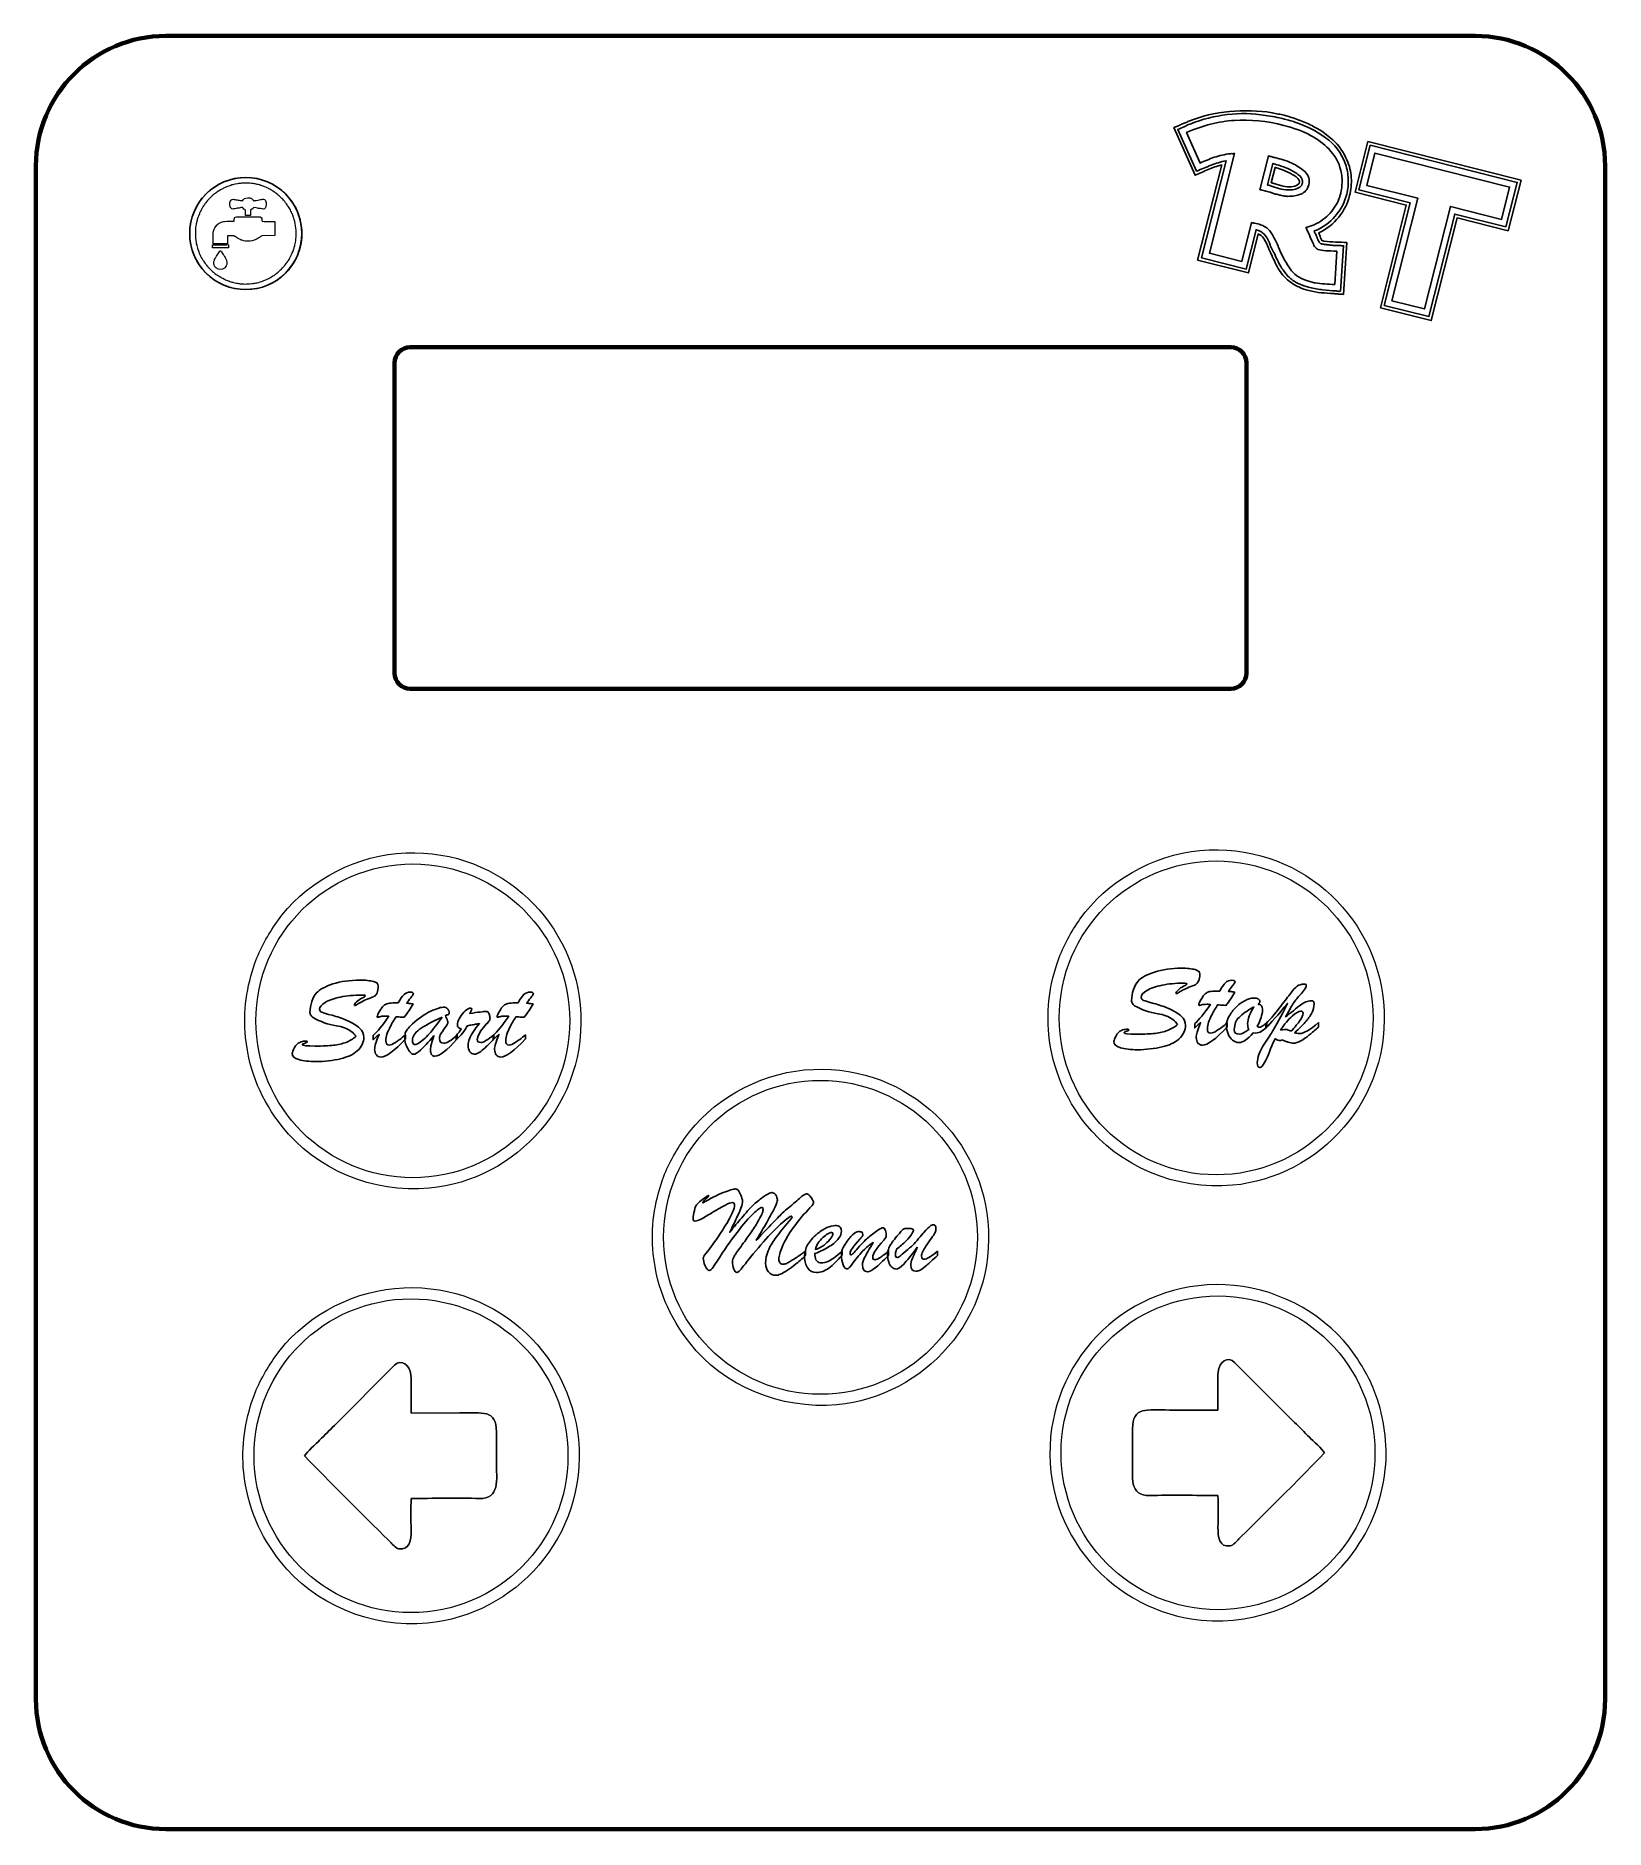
# Model space of a CAD drawing. Header units: millimetres. Extents: x -35 to 35, y -40.2 to 39.8.
import ezdxf

# ---------------------------------------------------------------- set-up
doc = ezdxf.new("R2010")
doc.units = ezdxf.units.MM
doc.header["$MEASUREMENT"] = 0
doc.layers.add('layer 1', color=7, linetype='Continuous')

msp = doc.modelspace()

# ---------------------------------------------------------------- linework, layer by layer
at = {"layer": 'layer 1', "color": 7}
msp.add_ellipse((-25.6382, 30.9915), major_axis=(0, 2.5), ratio=1, dxfattribs=at)
at = {"layer": 'layer 1', "color": 142, "lineweight": 20}
for centre in [(-18.1846, -4.1323), (17.6478, -4), (0.0001, -13.7887), (-18.2651, -23.5323), (17.7318, -23.4)]:
    msp.add_ellipse(centre, major_axis=(7.0001, 0), ratio=0.9999857, dxfattribs=at)
at = {"layer": 'layer 1', "color": 253, "lineweight": 70}
msp.add_open_spline([(-29.2, 39.8101), (-29.2, 39.8101), (29.1999, 39.8101), (29.1999, 39.8101), (29.1999, 39.8101), (32.39, 39.8101), (35, 37.2001), (35, 34.0102), (35, 34.0102), (35, 34.0102), (35, -34.39), (35, -34.39), (35, -34.39), (35, -37.5799), (32.39, -40.1899), (29.1999, -40.1899), (29.1999, -40.1899), (29.1999, -40.1899), (-29.2, -40.1899), (-29.2, -40.1899), (-29.2, -40.1899), (-32.3901, -40.1899), (-35, -37.5799), (-35, -34.39), (-35, -34.39), (-35, -34.39), (-35, 34.0102), (-35, 34.0102), (-35, 34.0102), (-35, 37.2001), (-32.3901, 39.8101), (-29.2, 39.8101)], degree=3, knots=[0, 0, 0, 0, 0.1111111, 0.1111111, 0.1111111, 0.1111111, 0.2222222, 0.2222222, 0.2222222, 0.2222222, 0.3333333, 0.3333333, 0.3333333, 0.3333333, 0.4444444, 0.4444444, 0.4444444, 0.4444444, 0.5555556, 0.5555556, 0.5555556, 0.5555556, 0.6666667, 0.6666667, 0.6666667, 0.6666667, 0.7777778, 0.7777778, 0.7777778, 0.7777778, 1, 1, 1, 1], dxfattribs=at)
at = {"layer": 'layer 1', "color": 250}
for points, knots in [([(23.3226, 28.276), (23.2522, 28.2814), (23.1819, 28.2867), (23.1115, 28.2921), (23.1115, 28.2921), (23.0382, 28.3003), (22.9678, 28.3057), (22.8974, 28.3109), (22.8974, 28.3109), (22.7068, 28.3242), (22.5192, 28.3374), (22.3374, 28.3537), (22.3374, 28.3537), (22.1526, 28.3699), (21.9707, 28.4008), (21.7887, 28.4463), (21.7887, 28.4463), (21.6301, 28.4861), (21.4773, 28.5406), (21.3333, 28.607), (21.3333, 28.607), (21.1863, 28.6734), (21.042, 28.7601), (20.9006, 28.8705), (20.9006, 28.8705), (20.7001, 29.0302), (20.5375, 29.2165), (20.4187, 29.4354), (20.4187, 29.4354), (20.2969, 29.6543), (20.1868, 29.8761), (20.0884, 30.1069), (20.0884, 30.1069), (20.0735, 30.1361), (20.0616, 30.1595), (20.0527, 30.18), (20.0527, 30.18), (20.0467, 30.2004), (20.0378, 30.2179), (20.0289, 30.2295), (20.0289, 30.2295), (20.008, 30.2851), (19.9871, 30.3347), (19.9691, 30.3815), (19.9691, 30.3815), (19.9512, 30.4283), (19.9274, 30.475), (19.9037, 30.5158), (19.9037, 30.5158), (19.8649, 30.6093), (19.8202, 30.6998), (19.7639, 30.7873), (19.7639, 30.7873), (19.7076, 30.8747), (19.628, 30.9357), (19.5281, 30.9731), (19.5281, 30.9731), (19.5281, 30.9731), (19.0897, 29.2351), (19.0897, 29.2351), (19.0897, 29.2351), (19.0897, 29.2351), (16.8232, 29.8072), (16.8232, 29.8072), (16.8232, 29.8072), (16.8232, 29.8072), (17.8964, 34.0554), (17.8964, 34.0554), (17.8964, 34.0554), (17.6887, 33.9982), (17.4871, 33.9294), (17.2913, 33.8458), (17.2913, 33.8458), (17.0956, 33.7623), (16.9028, 33.6759), (16.7101, 33.5924), (16.7101, 33.5924), (16.7101, 33.5924), (15.7624, 35.7158), (15.7624, 35.7158), (15.7624, 35.7158), (15.815, 35.7396), (15.8704, 35.7635), (15.923, 35.7844), (15.923, 35.7844), (15.9785, 35.8083), (16.0398, 35.8351), (16.1071, 35.8649), (16.1071, 35.8649), (16.1626, 35.8888), (16.2151, 35.9096), (16.2706, 35.9335), (16.2706, 35.9335), (16.3233, 35.9544), (16.3757, 35.9782), (16.4313, 36.0021), (16.4313, 36.0021), (16.9981, 36.232), (17.6007, 36.3771), (18.245, 36.4376), (18.245, 36.4376), (18.8892, 36.498), (19.5252, 36.4794), (20.1502, 36.3815), (20.1502, 36.3815), (20.2411, 36.3586), (20.3321, 36.3388), (20.4172, 36.3218), (20.4172, 36.3218), (20.5053, 36.3078), (20.5933, 36.2881), (20.6843, 36.2652), (20.6843, 36.2652), (20.8987, 36.2111), (21.1101, 36.1453), (21.3129, 36.0707), (21.3129, 36.0707), (21.5185, 35.993), (21.7185, 35.9066), (21.9097, 35.8085), (21.9097, 35.8085), (22.2539, 35.6381), (22.5661, 35.4265), (22.8463, 35.1766), (22.8463, 35.1766), (23.1266, 34.9237), (23.3368, 34.6235), (23.4802, 34.2758), (23.4802, 34.2758), (23.5963, 34.0158), (23.6628, 33.7526), (23.6765, 33.4831), (23.6765, 33.4831), (23.6932, 33.2136), (23.6687, 32.9468), (23.6033, 32.6855), (23.6033, 32.6855), (23.5151, 32.3332), (23.3504, 32.0125), (23.1153, 31.7206), (23.1153, 31.7206), (22.8801, 31.4288), (22.5799, 31.1951), (22.2238, 31.0195), (22.2238, 31.0195), (22.2386, 30.9933), (22.2535, 30.964), (22.2654, 30.9378), (22.2654, 30.9378), (22.2773, 30.9115), (22.2834, 30.8852), (22.2895, 30.8588), (22.2895, 30.8588), (22.3043, 30.8179), (22.3163, 30.7858), (22.3282, 30.7595), (22.3282, 30.7595), (22.3402, 30.7303), (22.355, 30.704), (22.3699, 30.6748), (22.3699, 30.6748), (22.3934, 30.6691), (22.4139, 30.6635), (22.4316, 30.6606), (22.4316, 30.6606), (22.4492, 30.6549), (22.461, 30.6521), (22.4727, 30.6492), (22.4727, 30.6492), (22.6369, 30.6329), (22.807, 30.6195), (22.9799, 30.612), (22.9799, 30.612), (23.1528, 30.6044), (23.3169, 30.5998), (23.4753, 30.5951), (23.4753, 30.5951), (23.4753, 30.5951), (23.3226, 28.276), (23.3226, 28.276)], [0, 0, 0, 0, 0.0217391, 0.0217391, 0.0217391, 0.0217391, 0.0434783, 0.0434783, 0.0434783, 0.0434783, 0.0652174, 0.0652174, 0.0652174, 0.0652174, 0.0869565, 0.0869565, 0.0869565, 0.0869565, 0.1086957, 0.1086957, 0.1086957, 0.1086957, 0.1304348, 0.1304348, 0.1304348, 0.1304348, 0.1521739, 0.1521739, 0.1521739, 0.1521739, 0.173913, 0.173913, 0.173913, 0.173913, 0.1956522, 0.1956522, 0.1956522, 0.1956522, 0.2173913, 0.2173913, 0.2173913, 0.2173913, 0.2391304, 0.2391304, 0.2391304, 0.2391304, 0.2608696, 0.2608696, 0.2608696, 0.2608696, 0.2826087, 0.2826087, 0.2826087, 0.2826087, 0.3043478, 0.3043478, 0.3043478, 0.3043478, 0.326087, 0.326087, 0.326087, 0.326087, 0.3478261, 0.3478261, 0.3478261, 0.3478261, 0.3695652, 0.3695652, 0.3695652, 0.3695652, 0.3913043, 0.3913043, 0.3913043, 0.3913043, 0.4130435, 0.4130435, 0.4130435, 0.4130435, 0.4347826, 0.4347826, 0.4347826, 0.4347826, 0.4565217, 0.4565217, 0.4565217, 0.4565217, 0.4782609, 0.4782609, 0.4782609, 0.4782609, 0.5, 0.5, 0.5, 0.5, 0.5217391, 0.5217391, 0.5217391, 0.5217391, 0.5434783, 0.5434783, 0.5434783, 0.5434783, 0.5652174, 0.5652174, 0.5652174, 0.5652174, 0.5869565, 0.5869565, 0.5869565, 0.5869565, 0.6086957, 0.6086957, 0.6086957, 0.6086957, 0.6304348, 0.6304348, 0.6304348, 0.6304348, 0.6521739, 0.6521739, 0.6521739, 0.6521739, 0.673913, 0.673913, 0.673913, 0.673913, 0.6956522, 0.6956522, 0.6956522, 0.6956522, 0.7173913, 0.7173913, 0.7173913, 0.7173913, 0.7391304, 0.7391304, 0.7391304, 0.7391304, 0.7608696, 0.7608696, 0.7608696, 0.7608696, 0.7826087, 0.7826087, 0.7826087, 0.7826087, 0.8043478, 0.8043478, 0.8043478, 0.8043478, 0.826087, 0.826087, 0.826087, 0.826087, 0.8478261, 0.8478261, 0.8478261, 0.8478261, 0.8695652, 0.8695652, 0.8695652, 0.8695652, 0.8913043, 0.8913043, 0.8913043, 0.8913043, 0.9130435, 0.9130435, 0.9130435, 0.9130435, 0.9347826, 0.9347826, 0.9347826, 0.9347826, 0.9565217, 0.9565217, 0.9565217, 0.9565217, 1, 1, 1, 1]), ([(23.1955, 28.4158), (23.1955, 28.4158), (23.3299, 30.4476), (23.3299, 30.4476), (23.3299, 30.4476), (23.28, 30.4501), (23.2273, 30.4497), (23.1657, 30.4551), (23.1657, 30.4551), (23.1071, 30.4576), (23.0484, 30.4601), (22.9869, 30.4625), (22.9869, 30.4625), (22.94, 30.4622), (22.8843, 30.4647), (22.8257, 30.4673), (22.8257, 30.4673), (22.767, 30.4697), (22.7083, 30.4781), (22.6526, 30.4923), (22.6526, 30.4923), (22.5911, 30.4948), (22.5353, 30.5002), (22.4825, 30.5086), (22.4825, 30.5086), (22.4297, 30.517), (22.3769, 30.5255), (22.3182, 30.5397), (22.3182, 30.5397), (22.2976, 30.5453), (22.2711, 30.5716), (22.2473, 30.6124), (22.2473, 30.6124), (22.2206, 30.6561), (22.1938, 30.7116), (22.1611, 30.7788), (22.1611, 30.7788), (22.1639, 30.7905), (22.1609, 30.8022), (22.1521, 30.8109), (22.1521, 30.8109), (22.1403, 30.8196), (22.1373, 30.8284), (22.1401, 30.8402), (22.1401, 30.8402), (22.1192, 30.8927), (22.0954, 30.9453), (22.0715, 30.995), (22.0715, 30.995), (22.0478, 31.0417), (22.0329, 31.0796), (22.0268, 31.1059), (22.0268, 31.1059), (22.4008, 31.2523), (22.7157, 31.4716), (22.9625, 31.7664), (22.9625, 31.7664), (23.2123, 32.0614), (23.3828, 32.3908), (23.4767, 32.7548), (23.4767, 32.7548), (23.5308, 32.9692), (23.5527, 33.1891), (23.5422, 33.4176), (23.5422, 33.4176), (23.5347, 33.6432), (23.492, 33.8685), (23.4141, 34.0936), (23.4141, 34.0936), (23.2375, 34.5817), (22.9386, 34.978), (22.5173, 35.2767), (22.5173, 35.2767), (22.099, 35.5754), (21.6431, 35.8035), (21.1526, 35.964), (21.1526, 35.964), (21.0761, 35.9957), (20.9997, 36.0214), (20.9263, 36.0414), (20.9263, 36.0414), (20.8529, 36.0584), (20.7765, 36.0784), (20.6973, 36.0983), (20.6973, 36.0983), (20.5476, 36.1353), (20.4066, 36.1694), (20.2687, 36.1977), (20.2687, 36.1977), (20.1308, 36.2259), (19.99, 36.2454), (19.8492, 36.2591), (19.8492, 36.2591), (19.28, 36.3545), (18.7143, 36.3678), (18.1464, 36.2991), (18.1464, 36.2991), (17.5813, 36.2304), (17.0285, 36.0915), (16.4909, 35.8765), (16.4909, 35.8765), (16.3973, 35.8407), (16.3038, 35.7989), (16.2162, 35.7572), (16.2162, 35.7572), (16.1258, 35.7127), (16.0353, 35.6709), (15.9417, 35.6351), (15.9417, 35.6351), (15.9417, 35.6351), (16.776, 33.7746), (16.776, 33.7746), (16.776, 33.7746), (16.9923, 33.8671), (17.2084, 33.9537), (17.4217, 34.0373), (17.4217, 34.0373), (17.6351, 34.1239), (17.8573, 34.19), (18.0884, 34.2415), (18.0884, 34.2415), (18.0884, 34.2415), (16.9953, 29.911), (16.9953, 29.911), (16.9953, 29.911), (16.9953, 29.911), (18.9888, 29.4072), (18.9888, 29.4072), (18.9888, 29.4072), (18.9888, 29.4072), (19.43, 31.1629), (19.43, 31.1629), (19.43, 31.1629), (19.5915, 31.1201), (19.7092, 31.0536), (19.789, 30.9633), (19.789, 30.9633), (19.8688, 30.8701), (19.94, 30.7623), (20.0054, 30.6367), (20.0054, 30.6367), (20.0203, 30.5958), (20.0323, 30.5636), (20.0442, 30.5344), (20.0442, 30.5344), (20.0561, 30.5082), (20.0681, 30.476), (20.0801, 30.4351), (20.0801, 30.4351), (20.095, 30.3942), (20.113, 30.3562), (20.1337, 30.3153), (20.1337, 30.3153), (20.1517, 30.2715), (20.1754, 30.2306), (20.1991, 30.1868), (20.1991, 30.1868), (20.1991, 30.1868), (20.2021, 30.181), (20.2051, 30.1694), (20.2051, 30.1694), (20.2082, 30.1547), (20.214, 30.1489), (20.2258, 30.146), (20.2258, 30.146), (20.3154, 29.9298), (20.4195, 29.7197), (20.5382, 29.5154), (20.5382, 29.5154), (20.6541, 29.3082), (20.8019, 29.1306), (20.9818, 28.9766), (20.9818, 28.9766), (21.0408, 28.9242), (21.1056, 28.8778), (21.1733, 28.8373), (21.1733, 28.8373), (21.241, 28.7969), (21.3146, 28.7592), (21.391, 28.7276), (21.391, 28.7276), (21.4674, 28.6959), (21.5409, 28.6671), (21.6143, 28.6443), (21.6143, 28.6443), (21.6848, 28.6213), (21.7553, 28.5985), (21.8229, 28.5813), (21.8229, 28.5813), (22.0167, 28.533), (22.2103, 28.4993), (22.4067, 28.4802), (22.4067, 28.4802), (22.6003, 28.4611), (22.7997, 28.445), (22.9991, 28.4289), (22.9991, 28.4289), (23.0343, 28.4204), (23.0665, 28.4177), (23.0959, 28.415), (23.0959, 28.415), (23.1252, 28.4123), (23.1603, 28.4125), (23.1955, 28.4158)], [0, 0, 0, 0, 0.0192308, 0.0192308, 0.0192308, 0.0192308, 0.0384615, 0.0384615, 0.0384615, 0.0384615, 0.0576923, 0.0576923, 0.0576923, 0.0576923, 0.0769231, 0.0769231, 0.0769231, 0.0769231, 0.0961538, 0.0961538, 0.0961538, 0.0961538, 0.1153846, 0.1153846, 0.1153846, 0.1153846, 0.1346154, 0.1346154, 0.1346154, 0.1346154, 0.1538462, 0.1538462, 0.1538462, 0.1538462, 0.1730769, 0.1730769, 0.1730769, 0.1730769, 0.1923077, 0.1923077, 0.1923077, 0.1923077, 0.2115385, 0.2115385, 0.2115385, 0.2115385, 0.2307692, 0.2307692, 0.2307692, 0.2307692, 0.25, 0.25, 0.25, 0.25, 0.2692308, 0.2692308, 0.2692308, 0.2692308, 0.2884615, 0.2884615, 0.2884615, 0.2884615, 0.3076923, 0.3076923, 0.3076923, 0.3076923, 0.3269231, 0.3269231, 0.3269231, 0.3269231, 0.3461538, 0.3461538, 0.3461538, 0.3461538, 0.3653846, 0.3653846, 0.3653846, 0.3653846, 0.3846154, 0.3846154, 0.3846154, 0.3846154, 0.4038462, 0.4038462, 0.4038462, 0.4038462, 0.4230769, 0.4230769, 0.4230769, 0.4230769, 0.4423077, 0.4423077, 0.4423077, 0.4423077, 0.4615385, 0.4615385, 0.4615385, 0.4615385, 0.4807692, 0.4807692, 0.4807692, 0.4807692, 0.5, 0.5, 0.5, 0.5, 0.5192308, 0.5192308, 0.5192308, 0.5192308, 0.5384615, 0.5384615, 0.5384615, 0.5384615, 0.5576923, 0.5576923, 0.5576923, 0.5576923, 0.5769231, 0.5769231, 0.5769231, 0.5769231, 0.5961538, 0.5961538, 0.5961538, 0.5961538, 0.6153846, 0.6153846, 0.6153846, 0.6153846, 0.6346154, 0.6346154, 0.6346154, 0.6346154, 0.6538462, 0.6538462, 0.6538462, 0.6538462, 0.6730769, 0.6730769, 0.6730769, 0.6730769, 0.6923077, 0.6923077, 0.6923077, 0.6923077, 0.7115385, 0.7115385, 0.7115385, 0.7115385, 0.7307692, 0.7307692, 0.7307692, 0.7307692, 0.75, 0.75, 0.75, 0.75, 0.7692308, 0.7692308, 0.7692308, 0.7692308, 0.7884615, 0.7884615, 0.7884615, 0.7884615, 0.8076923, 0.8076923, 0.8076923, 0.8076923, 0.8269231, 0.8269231, 0.8269231, 0.8269231, 0.8461538, 0.8461538, 0.8461538, 0.8461538, 0.8653846, 0.8653846, 0.8653846, 0.8653846, 0.8846154, 0.8846154, 0.8846154, 0.8846154, 0.9038462, 0.9038462, 0.9038462, 0.9038462, 0.9230769, 0.9230769, 0.9230769, 0.9230769, 0.9423077, 0.9423077, 0.9423077, 0.9423077, 0.9615385, 0.9615385, 0.9615385, 0.9615385, 1, 1, 1, 1]), ([(22.9383, 28.7186), (22.7801, 28.7203), (22.6306, 28.728), (22.4898, 28.7417), (22.4898, 28.7417), (22.3461, 28.7522), (22.2083, 28.7689), (22.0675, 28.7912), (22.0675, 28.7912), (22.0087, 28.7967), (21.9442, 28.8079), (21.8796, 28.8309), (21.8796, 28.8309), (21.812, 28.8538), (21.7445, 28.8738), (21.677, 28.8909), (21.677, 28.8909), (21.3537, 29.0086), (21.1122, 29.1856), (20.9492, 29.4188), (20.9492, 29.4188), (20.7834, 29.6549), (20.6348, 29.9146), (20.5038, 30.2008), (20.5038, 30.2008), (20.4978, 30.2272), (20.4888, 30.2535), (20.4768, 30.2797), (20.4768, 30.2797), (20.4649, 30.309), (20.453, 30.3352), (20.4352, 30.3644), (20.4352, 30.3644), (20.3994, 30.458), (20.3635, 30.5456), (20.3277, 30.6274), (20.3277, 30.6274), (20.2949, 30.7062), (20.2563, 30.7792), (20.209, 30.8375), (20.209, 30.8375), (20.1494, 30.9748), (20.0723, 31.0885), (19.9779, 31.1757), (19.9779, 31.1757), (19.8864, 31.2658), (19.7686, 31.3353), (19.6247, 31.3841), (19.6247, 31.3841), (19.5922, 31.4043), (19.5541, 31.4187), (19.5072, 31.4242), (19.5072, 31.4242), (19.4602, 31.4298), (19.4133, 31.4381), (19.3693, 31.4496), (19.3693, 31.4496), (19.3457, 31.4553), (19.3223, 31.461), (19.2988, 31.4667), (19.2988, 31.4667), (19.2782, 31.4723), (19.2547, 31.478), (19.2313, 31.4837), (19.2313, 31.4837), (19.2313, 31.4837), (18.793, 29.7457), (18.793, 29.7457), (18.793, 29.7457), (18.793, 29.7457), (17.3455, 30.1129), (17.3455, 30.1129), (17.3455, 30.1129), (17.3455, 30.1129), (18.4699, 34.5609), (18.4699, 34.5609), (18.4699, 34.5609), (18.4435, 34.5577), (18.4172, 34.5546), (18.3849, 34.5544), (18.3849, 34.5544), (18.3557, 34.5571), (18.3234, 34.5568), (18.2853, 34.5536), (18.2853, 34.5536), (18.0248, 34.5223), (17.7848, 34.4679), (17.5656, 34.3929), (17.5656, 34.3929), (17.3464, 34.3152), (17.1332, 34.2285), (16.9287, 34.1362), (16.9287, 34.1362), (16.9287, 34.1362), (16.3325, 35.5002), (16.3325, 35.5002), (16.3325, 35.5002), (17.051, 35.8133), (17.7618, 35.9915), (18.4618, 36.0377), (18.4618, 36.0377), (19.1619, 36.084), (19.8979, 36.0103), (20.6701, 35.8139), (20.6701, 35.8139), (21.1369, 35.6972), (21.5336, 35.5477), (21.8632, 35.3685), (21.8632, 35.3685), (22.1898, 35.1893), (22.4609, 34.9891), (22.6706, 34.7651), (22.6706, 34.7651), (22.9482, 34.4799), (23.1264, 34.1589), (23.2082, 33.8078), (23.2082, 33.8078), (23.287, 33.4568), (23.2865, 33.1168), (23.204, 32.788), (23.204, 32.788), (23.1983, 32.7645), (23.1897, 32.7381), (23.1841, 32.7087), (23.1841, 32.7087), (23.1755, 32.6823), (23.1699, 32.6559), (23.1642, 32.6323), (23.1642, 32.6323), (23.0724, 32.365), (22.9306, 32.1237), (22.7359, 31.9054), (22.7359, 31.9054), (22.5411, 31.69), (22.3021, 31.5153), (22.0159, 31.3813), (22.0159, 31.3813), (21.9605, 31.3575), (21.9049, 31.3366), (21.8435, 31.3156), (21.8435, 31.3156), (21.7851, 31.2946), (21.7207, 31.2736), (21.6564, 31.2556), (21.6564, 31.2556), (21.6802, 31.2002), (21.7041, 31.1446), (21.7338, 31.0891), (21.7338, 31.0891), (21.7606, 31.0337), (21.7874, 30.9781), (21.8083, 30.9256), (21.8083, 30.9256), (21.8293, 30.8613), (21.8532, 30.8), (21.88, 30.7444), (21.88, 30.7444), (21.9097, 30.689), (21.9336, 30.6335), (21.9574, 30.5809), (21.9574, 30.5809), (21.9933, 30.4844), (22.0318, 30.4203), (22.0703, 30.3795), (22.0703, 30.3795), (22.1087, 30.3388), (22.147, 30.3069), (22.1911, 30.2837), (22.1911, 30.2837), (22.2793, 30.2492), (22.3938, 30.2296), (22.5374, 30.2248), (22.5374, 30.2248), (22.681, 30.2171), (22.8481, 30.2095), (23.0387, 30.1992), (23.0387, 30.1992), (23.0387, 30.1992), (22.9383, 28.7186), (22.9383, 28.7186)], [0, 0, 0, 0, 0.0217391, 0.0217391, 0.0217391, 0.0217391, 0.0434783, 0.0434783, 0.0434783, 0.0434783, 0.0652174, 0.0652174, 0.0652174, 0.0652174, 0.0869565, 0.0869565, 0.0869565, 0.0869565, 0.1086957, 0.1086957, 0.1086957, 0.1086957, 0.1304348, 0.1304348, 0.1304348, 0.1304348, 0.1521739, 0.1521739, 0.1521739, 0.1521739, 0.173913, 0.173913, 0.173913, 0.173913, 0.1956522, 0.1956522, 0.1956522, 0.1956522, 0.2173913, 0.2173913, 0.2173913, 0.2173913, 0.2391304, 0.2391304, 0.2391304, 0.2391304, 0.2608696, 0.2608696, 0.2608696, 0.2608696, 0.2826087, 0.2826087, 0.2826087, 0.2826087, 0.3043478, 0.3043478, 0.3043478, 0.3043478, 0.326087, 0.326087, 0.326087, 0.326087, 0.3478261, 0.3478261, 0.3478261, 0.3478261, 0.3695652, 0.3695652, 0.3695652, 0.3695652, 0.3913043, 0.3913043, 0.3913043, 0.3913043, 0.4130435, 0.4130435, 0.4130435, 0.4130435, 0.4347826, 0.4347826, 0.4347826, 0.4347826, 0.4565217, 0.4565217, 0.4565217, 0.4565217, 0.4782609, 0.4782609, 0.4782609, 0.4782609, 0.5, 0.5, 0.5, 0.5, 0.5217391, 0.5217391, 0.5217391, 0.5217391, 0.5434783, 0.5434783, 0.5434783, 0.5434783, 0.5652174, 0.5652174, 0.5652174, 0.5652174, 0.5869565, 0.5869565, 0.5869565, 0.5869565, 0.6086957, 0.6086957, 0.6086957, 0.6086957, 0.6304348, 0.6304348, 0.6304348, 0.6304348, 0.6521739, 0.6521739, 0.6521739, 0.6521739, 0.673913, 0.673913, 0.673913, 0.673913, 0.6956522, 0.6956522, 0.6956522, 0.6956522, 0.7173913, 0.7173913, 0.7173913, 0.7173913, 0.7391304, 0.7391304, 0.7391304, 0.7391304, 0.7608696, 0.7608696, 0.7608696, 0.7608696, 0.7826087, 0.7826087, 0.7826087, 0.7826087, 0.8043478, 0.8043478, 0.8043478, 0.8043478, 0.826087, 0.826087, 0.826087, 0.826087, 0.8478261, 0.8478261, 0.8478261, 0.8478261, 0.8695652, 0.8695652, 0.8695652, 0.8695652, 0.8913043, 0.8913043, 0.8913043, 0.8913043, 0.9130435, 0.9130435, 0.9130435, 0.9130435, 0.9347826, 0.9347826, 0.9347826, 0.9347826, 0.9565217, 0.9565217, 0.9565217, 0.9565217, 1, 1, 1, 1]), ([(21.7771, 33.1642), (21.8339, 33.3932), (21.7798, 33.5833), (21.6145, 33.7403), (21.6145, 33.7403), (21.4492, 33.8973), (21.2519, 34.0277), (21.0255, 34.1344), (21.0255, 34.1344), (20.8932, 34.1921), (20.7638, 34.238), (20.6347, 34.2781), (20.6347, 34.2781), (20.5055, 34.3152), (20.3968, 34.3466), (20.3058, 34.3694), (20.3058, 34.3694), (20.2471, 34.3836), (20.1942, 34.3979), (20.1442, 34.4122), (20.1442, 34.4122), (20.0915, 34.4234), (20.0386, 34.4377), (19.9828, 34.452), (19.9828, 34.452), (19.9828, 34.452), (19.6013, 32.9487), (19.6013, 32.9487), (19.6013, 32.9487), (19.6688, 32.9317), (19.7422, 32.9147), (19.8156, 32.8947), (19.8156, 32.8947), (19.889, 32.8776), (19.9653, 32.8577), (20.0447, 32.8378), (20.0447, 32.8378), (20.0564, 32.835), (20.0711, 32.8292), (20.0886, 32.8264), (20.0886, 32.8264), (20.1033, 32.8206), (20.118, 32.8178), (20.1298, 32.8149), (20.1298, 32.8149), (20.1828, 32.789), (20.2415, 32.7689), (20.3032, 32.7518), (20.3032, 32.7518), (20.3678, 32.7376), (20.4265, 32.7233), (20.4822, 32.7092), (20.4822, 32.7092), (20.5409, 32.6949), (20.5996, 32.6807), (20.6642, 32.6724), (20.6642, 32.6724), (20.7288, 32.6612), (20.7903, 32.6557), (20.849, 32.6504), (20.849, 32.6504), (21.0541, 32.6489), (21.2472, 32.6826), (21.4285, 32.7513), (21.4285, 32.7513), (21.6096, 32.823), (21.7258, 32.9587), (21.7771, 33.1642)], [0, 0, 0, 0, 0.0555556, 0.0555556, 0.0555556, 0.0555556, 0.1111111, 0.1111111, 0.1111111, 0.1111111, 0.1666667, 0.1666667, 0.1666667, 0.1666667, 0.2222222, 0.2222222, 0.2222222, 0.2222222, 0.2777778, 0.2777778, 0.2777778, 0.2777778, 0.3333333, 0.3333333, 0.3333333, 0.3333333, 0.3888889, 0.3888889, 0.3888889, 0.3888889, 0.4444444, 0.4444444, 0.4444444, 0.4444444, 0.5, 0.5, 0.5, 0.5, 0.5555556, 0.5555556, 0.5555556, 0.5555556, 0.6111111, 0.6111111, 0.6111111, 0.6111111, 0.6666667, 0.6666667, 0.6666667, 0.6666667, 0.7222222, 0.7222222, 0.7222222, 0.7222222, 0.7777778, 0.7777778, 0.7777778, 0.7777778, 0.8333333, 0.8333333, 0.8333333, 0.8333333, 0.8888889, 0.8888889, 0.8888889, 0.8888889, 1, 1, 1, 1]), ([(30.6798, 31.1142), (30.6798, 31.1142), (28.3957, 31.6891), (28.3957, 31.6891), (28.3957, 31.6891), (28.3957, 31.6891), (27.24, 27.1121), (27.24, 27.1121), (27.24, 27.1121), (27.24, 27.1121), (24.9734, 27.6842), (24.9734, 27.6842), (24.9734, 27.6842), (24.9734, 27.6842), (26.1291, 32.2614), (26.1291, 32.2614), (26.1291, 32.2614), (26.1291, 32.2614), (23.8478, 32.8392), (23.8478, 32.8392), (23.8478, 32.8392), (23.8478, 32.8392), (24.4171, 35.097), (24.4171, 35.097), (24.4171, 35.097), (24.4171, 35.097), (31.2491, 33.372), (31.2491, 33.372), (31.2491, 33.372), (31.2491, 33.372), (30.6798, 31.1142), (30.6798, 31.1142)], [0, 0, 0, 0, 0.1111111, 0.1111111, 0.1111111, 0.1111111, 0.2222222, 0.2222222, 0.2222222, 0.2222222, 0.3333333, 0.3333333, 0.3333333, 0.3333333, 0.4444444, 0.4444444, 0.4444444, 0.4444444, 0.5555556, 0.5555556, 0.5555556, 0.5555556, 0.6666667, 0.6666667, 0.6666667, 0.6666667, 0.7777778, 0.7777778, 0.7777778, 0.7777778, 1, 1, 1, 1]), ([(30.576, 31.2835), (30.576, 31.2835), (31.077, 33.2711), (31.077, 33.2711), (31.077, 33.2711), (31.077, 33.2711), (24.521, 34.9278), (24.521, 34.9278), (24.521, 34.9278), (24.521, 34.9278), (24.0171, 32.9401), (24.0171, 32.9401), (24.0171, 32.9401), (24.0171, 32.9401), (26.3012, 32.3652), (26.3012, 32.3652), (26.3012, 32.3652), (26.3012, 32.3652), (25.1456, 27.788), (25.1456, 27.788), (25.1456, 27.788), (25.1456, 27.788), (27.139, 27.2842), (27.139, 27.2842), (27.139, 27.2842), (27.139, 27.2842), (28.2947, 31.8613), (28.2947, 31.8613), (28.2947, 31.8613), (28.2947, 31.8613), (30.576, 31.2835), (30.576, 31.2835)], [0, 0, 0, 0, 0.1111111, 0.1111111, 0.1111111, 0.1111111, 0.2222222, 0.2222222, 0.2222222, 0.2222222, 0.3333333, 0.3333333, 0.3333333, 0.3333333, 0.4444444, 0.4444444, 0.4444444, 0.4444444, 0.5555556, 0.5555556, 0.5555556, 0.5555556, 0.6666667, 0.6666667, 0.6666667, 0.6666667, 0.7777778, 0.7777778, 0.7777778, 0.7777778, 1, 1, 1, 1]), ([(30.3771, 31.6248), (30.3771, 31.6248), (28.0959, 32.1998), (28.0959, 32.1998), (28.0959, 32.1998), (28.0959, 32.1998), (26.9401, 27.6255), (26.9401, 27.6255), (26.9401, 27.6255), (26.9401, 27.6255), (25.4927, 27.9899), (25.4927, 27.9899), (25.4927, 27.9899), (25.4927, 27.9899), (26.6484, 32.567), (26.6484, 32.567), (26.6484, 32.567), (26.6484, 32.567), (24.3643, 33.142), (24.3643, 33.142), (24.3643, 33.142), (24.3643, 33.142), (24.7287, 34.5836), (24.7287, 34.5836), (24.7287, 34.5836), (24.7287, 34.5836), (30.7415, 33.0664), (30.7415, 33.0664), (30.7415, 33.0664), (30.7415, 33.0664), (30.3771, 31.6248), (30.3771, 31.6248)], [0, 0, 0, 0, 0.1111111, 0.1111111, 0.1111111, 0.1111111, 0.2222222, 0.2222222, 0.2222222, 0.2222222, 0.3333333, 0.3333333, 0.3333333, 0.3333333, 0.4444444, 0.4444444, 0.4444444, 0.4444444, 0.5555556, 0.5555556, 0.5555556, 0.5555556, 0.6666667, 0.6666667, 0.6666667, 0.6666667, 0.7777778, 0.7777778, 0.7777778, 0.7777778, 1, 1, 1, 1]), ([(21.5003, 33.3262), (21.5092, 33.3116), (21.5094, 33.297), (21.5066, 33.2795), (21.5066, 33.2795), (21.5008, 33.2618), (21.4981, 33.2413), (21.4924, 33.2177), (21.4924, 33.2177), (21.4696, 33.1296), (21.4115, 33.0648), (21.3238, 33.026), (21.3238, 33.026), (21.2362, 32.9873), (21.1485, 32.9603), (21.0607, 32.9479), (21.0607, 32.9479), (21.0226, 32.9446), (20.9874, 32.9444), (20.9523, 32.947), (20.9523, 32.947), (20.917, 32.9498), (20.8848, 32.9495), (20.8585, 32.9434), (20.8585, 32.9434), (20.7149, 32.9453), (20.577, 32.9648), (20.4478, 33.0019), (20.4478, 33.0019), (20.3186, 33.042), (20.1952, 33.0821), (20.0718, 33.1251), (20.0718, 33.1251), (20.0483, 33.1308), (20.0277, 33.1366), (20.0043, 33.1422), (20.0043, 33.1422), (19.9808, 33.1479), (19.9574, 33.1536), (19.9367, 33.1593), (19.9367, 33.1593), (19.9367, 33.1593), (20.1758, 34.1134), (20.1758, 34.1134), (20.1758, 34.1134), (20.2227, 34.1021), (20.3109, 34.0763), (20.446, 34.0364), (20.446, 34.0364), (20.5811, 33.9963), (20.725, 33.9447), (20.8779, 33.8813), (20.8779, 33.8813), (21.0308, 33.8063), (21.1692, 33.7223), (21.2959, 33.6295), (21.2959, 33.6295), (21.4226, 33.5367), (21.4907, 33.4375), (21.5003, 33.3262)], [0, 0, 0, 0, 0.0625, 0.0625, 0.0625, 0.0625, 0.125, 0.125, 0.125, 0.125, 0.1875, 0.1875, 0.1875, 0.1875, 0.25, 0.25, 0.25, 0.25, 0.3125, 0.3125, 0.3125, 0.3125, 0.375, 0.375, 0.375, 0.375, 0.4375, 0.4375, 0.4375, 0.4375, 0.5, 0.5, 0.5, 0.5, 0.5625, 0.5625, 0.5625, 0.5625, 0.625, 0.625, 0.625, 0.625, 0.6875, 0.6875, 0.6875, 0.6875, 0.75, 0.75, 0.75, 0.75, 0.8125, 0.8125, 0.8125, 0.8125, 0.875, 0.875, 0.875, 0.875, 1, 1, 1, 1]), ([(21.2993, 33.1753), (21.3284, 33.1931), (21.3429, 33.2108), (21.3487, 33.2284), (21.3487, 33.2284), (21.3515, 33.246), (21.3573, 33.2578), (21.3601, 33.2695), (21.3601, 33.2695), (21.38, 33.3488), (21.3326, 33.4305), (21.2205, 33.5147), (21.2205, 33.5147), (21.1086, 33.5959), (20.9821, 33.6681), (20.841, 33.7287), (20.841, 33.7287), (20.7115, 33.7951), (20.591, 33.847), (20.4735, 33.8842), (20.4735, 33.8842), (20.353, 33.9185), (20.2885, 33.9385), (20.2796, 33.9414), (20.2796, 33.9414), (20.2796, 33.9414), (20.1059, 33.2602), (20.1059, 33.2602), (20.1059, 33.2602), (20.1295, 33.2545), (20.15, 33.2488), (20.1646, 33.2459), (20.1646, 33.2459), (20.1823, 33.2402), (20.2028, 33.2346), (20.2263, 33.2289), (20.2263, 33.2289), (20.291, 33.203), (20.3586, 33.18), (20.4261, 33.163), (20.4261, 33.163), (20.4936, 33.1429), (20.5612, 33.1259), (20.6317, 33.1088), (20.6317, 33.1088), (20.755, 33.0775), (20.8752, 33.0667), (20.9924, 33.0734), (20.9924, 33.0734), (21.1095, 33.0801), (21.2118, 33.1131), (21.2993, 33.1753)], [0, 0, 0, 0, 0.0714286, 0.0714286, 0.0714286, 0.0714286, 0.1428571, 0.1428571, 0.1428571, 0.1428571, 0.2142857, 0.2142857, 0.2142857, 0.2142857, 0.2857143, 0.2857143, 0.2857143, 0.2857143, 0.3571429, 0.3571429, 0.3571429, 0.3571429, 0.4285714, 0.4285714, 0.4285714, 0.4285714, 0.5, 0.5, 0.5, 0.5, 0.5714286, 0.5714286, 0.5714286, 0.5714286, 0.6428571, 0.6428571, 0.6428571, 0.6428571, 0.7142857, 0.7142857, 0.7142857, 0.7142857, 0.7857143, 0.7857143, 0.7857143, 0.7857143, 0.8571429, 0.8571429, 0.8571429, 0.8571429, 1, 1, 1, 1])]:
    msp.add_open_spline(points, degree=3, knots=knots, dxfattribs=at)
at = {"layer": 'layer 1', "color": 142, "lineweight": 9}
for points, knots in [([(23.3226, 28.276), (23.2522, 28.2814), (23.1819, 28.2867), (23.1115, 28.2921), (23.1115, 28.2921), (23.0382, 28.3003), (22.9678, 28.3057), (22.8974, 28.3109), (22.8974, 28.3109), (22.7068, 28.3242), (22.5192, 28.3374), (22.3374, 28.3537), (22.3374, 28.3537), (22.1526, 28.3699), (21.9707, 28.4008), (21.7887, 28.4463), (21.7887, 28.4463), (21.6301, 28.4861), (21.4773, 28.5406), (21.3333, 28.607), (21.3333, 28.607), (21.1863, 28.6734), (21.042, 28.7601), (20.9006, 28.8705), (20.9006, 28.8705), (20.7001, 29.0302), (20.5375, 29.2165), (20.4187, 29.4354), (20.4187, 29.4354), (20.2969, 29.6543), (20.1868, 29.8761), (20.0884, 30.1069), (20.0884, 30.1069), (20.0735, 30.1361), (20.0616, 30.1595), (20.0527, 30.18), (20.0527, 30.18), (20.0467, 30.2004), (20.0378, 30.2179), (20.0289, 30.2295), (20.0289, 30.2295), (20.008, 30.2851), (19.9871, 30.3347), (19.9691, 30.3815), (19.9691, 30.3815), (19.9512, 30.4283), (19.9274, 30.475), (19.9037, 30.5158), (19.9037, 30.5158), (19.8649, 30.6093), (19.8202, 30.6998), (19.7639, 30.7873), (19.7639, 30.7873), (19.7076, 30.8747), (19.628, 30.9357), (19.5281, 30.9731), (19.5281, 30.9731), (19.5281, 30.9731), (19.0897, 29.2351), (19.0897, 29.2351), (19.0897, 29.2351), (19.0897, 29.2351), (16.8232, 29.8072), (16.8232, 29.8072), (16.8232, 29.8072), (16.8232, 29.8072), (17.8964, 34.0554), (17.8964, 34.0554), (17.8964, 34.0554), (17.6887, 33.9982), (17.4871, 33.9294), (17.2913, 33.8458), (17.2913, 33.8458), (17.0956, 33.7623), (16.9028, 33.6759), (16.7101, 33.5924), (16.7101, 33.5924), (16.7101, 33.5924), (15.7624, 35.7158), (15.7624, 35.7158), (15.7624, 35.7158), (15.815, 35.7396), (15.8704, 35.7635), (15.923, 35.7844), (15.923, 35.7844), (15.9785, 35.8083), (16.0398, 35.8351), (16.1071, 35.8649), (16.1071, 35.8649), (16.1626, 35.8888), (16.2151, 35.9096), (16.2706, 35.9335), (16.2706, 35.9335), (16.3233, 35.9544), (16.3757, 35.9782), (16.4313, 36.0021), (16.4313, 36.0021), (16.9981, 36.232), (17.6007, 36.3771), (18.245, 36.4376), (18.245, 36.4376), (18.8892, 36.498), (19.5252, 36.4794), (20.1502, 36.3815), (20.1502, 36.3815), (20.2411, 36.3586), (20.3321, 36.3388), (20.4172, 36.3218), (20.4172, 36.3218), (20.5053, 36.3078), (20.5933, 36.2881), (20.6843, 36.2652), (20.6843, 36.2652), (20.8987, 36.2111), (21.1101, 36.1453), (21.3129, 36.0707), (21.3129, 36.0707), (21.5185, 35.993), (21.7185, 35.9066), (21.9097, 35.8085), (21.9097, 35.8085), (22.2539, 35.6381), (22.5661, 35.4265), (22.8463, 35.1766), (22.8463, 35.1766), (23.1266, 34.9237), (23.3368, 34.6235), (23.4802, 34.2758), (23.4802, 34.2758), (23.5963, 34.0158), (23.6628, 33.7526), (23.6765, 33.4831), (23.6765, 33.4831), (23.6932, 33.2136), (23.6687, 32.9468), (23.6033, 32.6855), (23.6033, 32.6855), (23.5151, 32.3332), (23.3504, 32.0125), (23.1153, 31.7206), (23.1153, 31.7206), (22.8801, 31.4288), (22.5799, 31.1951), (22.2238, 31.0195), (22.2238, 31.0195), (22.2386, 30.9933), (22.2535, 30.964), (22.2654, 30.9378), (22.2654, 30.9378), (22.2773, 30.9115), (22.2834, 30.8852), (22.2895, 30.8588), (22.2895, 30.8588), (22.3043, 30.8179), (22.3163, 30.7858), (22.3282, 30.7595), (22.3282, 30.7595), (22.3402, 30.7303), (22.355, 30.704), (22.3699, 30.6748), (22.3699, 30.6748), (22.3934, 30.6691), (22.4139, 30.6635), (22.4316, 30.6606), (22.4316, 30.6606), (22.4492, 30.6549), (22.461, 30.6521), (22.4727, 30.6492), (22.4727, 30.6492), (22.6369, 30.6329), (22.807, 30.6195), (22.9799, 30.612), (22.9799, 30.612), (23.1528, 30.6044), (23.3169, 30.5998), (23.4753, 30.5951), (23.4753, 30.5951), (23.4753, 30.5951), (23.3226, 28.276), (23.3226, 28.276)], [0, 0, 0, 0, 0.0217391, 0.0217391, 0.0217391, 0.0217391, 0.0434783, 0.0434783, 0.0434783, 0.0434783, 0.0652174, 0.0652174, 0.0652174, 0.0652174, 0.0869565, 0.0869565, 0.0869565, 0.0869565, 0.1086957, 0.1086957, 0.1086957, 0.1086957, 0.1304348, 0.1304348, 0.1304348, 0.1304348, 0.1521739, 0.1521739, 0.1521739, 0.1521739, 0.173913, 0.173913, 0.173913, 0.173913, 0.1956522, 0.1956522, 0.1956522, 0.1956522, 0.2173913, 0.2173913, 0.2173913, 0.2173913, 0.2391304, 0.2391304, 0.2391304, 0.2391304, 0.2608696, 0.2608696, 0.2608696, 0.2608696, 0.2826087, 0.2826087, 0.2826087, 0.2826087, 0.3043478, 0.3043478, 0.3043478, 0.3043478, 0.326087, 0.326087, 0.326087, 0.326087, 0.3478261, 0.3478261, 0.3478261, 0.3478261, 0.3695652, 0.3695652, 0.3695652, 0.3695652, 0.3913043, 0.3913043, 0.3913043, 0.3913043, 0.4130435, 0.4130435, 0.4130435, 0.4130435, 0.4347826, 0.4347826, 0.4347826, 0.4347826, 0.4565217, 0.4565217, 0.4565217, 0.4565217, 0.4782609, 0.4782609, 0.4782609, 0.4782609, 0.5, 0.5, 0.5, 0.5, 0.5217391, 0.5217391, 0.5217391, 0.5217391, 0.5434783, 0.5434783, 0.5434783, 0.5434783, 0.5652174, 0.5652174, 0.5652174, 0.5652174, 0.5869565, 0.5869565, 0.5869565, 0.5869565, 0.6086957, 0.6086957, 0.6086957, 0.6086957, 0.6304348, 0.6304348, 0.6304348, 0.6304348, 0.6521739, 0.6521739, 0.6521739, 0.6521739, 0.673913, 0.673913, 0.673913, 0.673913, 0.6956522, 0.6956522, 0.6956522, 0.6956522, 0.7173913, 0.7173913, 0.7173913, 0.7173913, 0.7391304, 0.7391304, 0.7391304, 0.7391304, 0.7608696, 0.7608696, 0.7608696, 0.7608696, 0.7826087, 0.7826087, 0.7826087, 0.7826087, 0.8043478, 0.8043478, 0.8043478, 0.8043478, 0.826087, 0.826087, 0.826087, 0.826087, 0.8478261, 0.8478261, 0.8478261, 0.8478261, 0.8695652, 0.8695652, 0.8695652, 0.8695652, 0.8913043, 0.8913043, 0.8913043, 0.8913043, 0.9130435, 0.9130435, 0.9130435, 0.9130435, 0.9347826, 0.9347826, 0.9347826, 0.9347826, 0.9565217, 0.9565217, 0.9565217, 0.9565217, 1, 1, 1, 1]), ([(23.1955, 28.4158), (23.1955, 28.4158), (23.3299, 30.4476), (23.3299, 30.4476), (23.3299, 30.4476), (23.28, 30.4501), (23.2273, 30.4497), (23.1657, 30.4551), (23.1657, 30.4551), (23.1071, 30.4576), (23.0484, 30.4601), (22.9869, 30.4625), (22.9869, 30.4625), (22.94, 30.4622), (22.8843, 30.4647), (22.8257, 30.4673), (22.8257, 30.4673), (22.767, 30.4697), (22.7083, 30.4781), (22.6526, 30.4923), (22.6526, 30.4923), (22.5911, 30.4948), (22.5353, 30.5002), (22.4825, 30.5086), (22.4825, 30.5086), (22.4297, 30.517), (22.3769, 30.5255), (22.3182, 30.5397), (22.3182, 30.5397), (22.2976, 30.5453), (22.2711, 30.5716), (22.2473, 30.6124), (22.2473, 30.6124), (22.2206, 30.6561), (22.1938, 30.7116), (22.1611, 30.7788), (22.1611, 30.7788), (22.1639, 30.7905), (22.1609, 30.8022), (22.1521, 30.8109), (22.1521, 30.8109), (22.1403, 30.8196), (22.1373, 30.8284), (22.1401, 30.8402), (22.1401, 30.8402), (22.1192, 30.8927), (22.0954, 30.9453), (22.0715, 30.995), (22.0715, 30.995), (22.0478, 31.0417), (22.0329, 31.0796), (22.0268, 31.1059), (22.0268, 31.1059), (22.4008, 31.2523), (22.7157, 31.4716), (22.9625, 31.7664), (22.9625, 31.7664), (23.2123, 32.0614), (23.3828, 32.3908), (23.4767, 32.7548), (23.4767, 32.7548), (23.5308, 32.9692), (23.5527, 33.1891), (23.5422, 33.4176), (23.5422, 33.4176), (23.5347, 33.6432), (23.492, 33.8685), (23.4141, 34.0936), (23.4141, 34.0936), (23.2375, 34.5817), (22.9386, 34.978), (22.5173, 35.2767), (22.5173, 35.2767), (22.099, 35.5754), (21.6431, 35.8035), (21.1526, 35.964), (21.1526, 35.964), (21.0761, 35.9957), (20.9997, 36.0214), (20.9263, 36.0414), (20.9263, 36.0414), (20.8529, 36.0584), (20.7765, 36.0784), (20.6973, 36.0983), (20.6973, 36.0983), (20.5476, 36.1353), (20.4066, 36.1694), (20.2687, 36.1977), (20.2687, 36.1977), (20.1308, 36.2259), (19.99, 36.2454), (19.8492, 36.2591), (19.8492, 36.2591), (19.28, 36.3545), (18.7143, 36.3678), (18.1464, 36.2991), (18.1464, 36.2991), (17.5813, 36.2304), (17.0285, 36.0915), (16.4909, 35.8765), (16.4909, 35.8765), (16.3973, 35.8407), (16.3038, 35.7989), (16.2162, 35.7572), (16.2162, 35.7572), (16.1258, 35.7127), (16.0353, 35.6709), (15.9417, 35.6351), (15.9417, 35.6351), (15.9417, 35.6351), (16.776, 33.7746), (16.776, 33.7746), (16.776, 33.7746), (16.9923, 33.8671), (17.2084, 33.9537), (17.4217, 34.0373), (17.4217, 34.0373), (17.6351, 34.1239), (17.8573, 34.19), (18.0884, 34.2415), (18.0884, 34.2415), (18.0884, 34.2415), (16.9953, 29.911), (16.9953, 29.911), (16.9953, 29.911), (16.9953, 29.911), (18.9888, 29.4072), (18.9888, 29.4072), (18.9888, 29.4072), (18.9888, 29.4072), (19.43, 31.1629), (19.43, 31.1629), (19.43, 31.1629), (19.5915, 31.1201), (19.7092, 31.0536), (19.789, 30.9633), (19.789, 30.9633), (19.8688, 30.8701), (19.94, 30.7623), (20.0054, 30.6367), (20.0054, 30.6367), (20.0203, 30.5958), (20.0323, 30.5636), (20.0442, 30.5344), (20.0442, 30.5344), (20.0561, 30.5082), (20.0681, 30.476), (20.0801, 30.4351), (20.0801, 30.4351), (20.095, 30.3942), (20.113, 30.3562), (20.1337, 30.3153), (20.1337, 30.3153), (20.1517, 30.2715), (20.1754, 30.2306), (20.1991, 30.1868), (20.1991, 30.1868), (20.1991, 30.1868), (20.2021, 30.181), (20.2051, 30.1694), (20.2051, 30.1694), (20.2082, 30.1547), (20.214, 30.1489), (20.2258, 30.146), (20.2258, 30.146), (20.3154, 29.9298), (20.4195, 29.7197), (20.5382, 29.5154), (20.5382, 29.5154), (20.6541, 29.3082), (20.8019, 29.1306), (20.9818, 28.9766), (20.9818, 28.9766), (21.0408, 28.9242), (21.1056, 28.8778), (21.1733, 28.8373), (21.1733, 28.8373), (21.241, 28.7969), (21.3146, 28.7592), (21.391, 28.7276), (21.391, 28.7276), (21.4674, 28.6959), (21.5409, 28.6671), (21.6143, 28.6443), (21.6143, 28.6443), (21.6848, 28.6213), (21.7553, 28.5985), (21.8229, 28.5813), (21.8229, 28.5813), (22.0167, 28.533), (22.2103, 28.4993), (22.4067, 28.4802), (22.4067, 28.4802), (22.6003, 28.4611), (22.7997, 28.445), (22.9991, 28.4289), (22.9991, 28.4289), (23.0343, 28.4204), (23.0665, 28.4177), (23.0959, 28.415), (23.0959, 28.415), (23.1252, 28.4123), (23.1603, 28.4125), (23.1955, 28.4158)], [0, 0, 0, 0, 0.0192308, 0.0192308, 0.0192308, 0.0192308, 0.0384615, 0.0384615, 0.0384615, 0.0384615, 0.0576923, 0.0576923, 0.0576923, 0.0576923, 0.0769231, 0.0769231, 0.0769231, 0.0769231, 0.0961538, 0.0961538, 0.0961538, 0.0961538, 0.1153846, 0.1153846, 0.1153846, 0.1153846, 0.1346154, 0.1346154, 0.1346154, 0.1346154, 0.1538462, 0.1538462, 0.1538462, 0.1538462, 0.1730769, 0.1730769, 0.1730769, 0.1730769, 0.1923077, 0.1923077, 0.1923077, 0.1923077, 0.2115385, 0.2115385, 0.2115385, 0.2115385, 0.2307692, 0.2307692, 0.2307692, 0.2307692, 0.25, 0.25, 0.25, 0.25, 0.2692308, 0.2692308, 0.2692308, 0.2692308, 0.2884615, 0.2884615, 0.2884615, 0.2884615, 0.3076923, 0.3076923, 0.3076923, 0.3076923, 0.3269231, 0.3269231, 0.3269231, 0.3269231, 0.3461538, 0.3461538, 0.3461538, 0.3461538, 0.3653846, 0.3653846, 0.3653846, 0.3653846, 0.3846154, 0.3846154, 0.3846154, 0.3846154, 0.4038462, 0.4038462, 0.4038462, 0.4038462, 0.4230769, 0.4230769, 0.4230769, 0.4230769, 0.4423077, 0.4423077, 0.4423077, 0.4423077, 0.4615385, 0.4615385, 0.4615385, 0.4615385, 0.4807692, 0.4807692, 0.4807692, 0.4807692, 0.5, 0.5, 0.5, 0.5, 0.5192308, 0.5192308, 0.5192308, 0.5192308, 0.5384615, 0.5384615, 0.5384615, 0.5384615, 0.5576923, 0.5576923, 0.5576923, 0.5576923, 0.5769231, 0.5769231, 0.5769231, 0.5769231, 0.5961538, 0.5961538, 0.5961538, 0.5961538, 0.6153846, 0.6153846, 0.6153846, 0.6153846, 0.6346154, 0.6346154, 0.6346154, 0.6346154, 0.6538462, 0.6538462, 0.6538462, 0.6538462, 0.6730769, 0.6730769, 0.6730769, 0.6730769, 0.6923077, 0.6923077, 0.6923077, 0.6923077, 0.7115385, 0.7115385, 0.7115385, 0.7115385, 0.7307692, 0.7307692, 0.7307692, 0.7307692, 0.75, 0.75, 0.75, 0.75, 0.7692308, 0.7692308, 0.7692308, 0.7692308, 0.7884615, 0.7884615, 0.7884615, 0.7884615, 0.8076923, 0.8076923, 0.8076923, 0.8076923, 0.8269231, 0.8269231, 0.8269231, 0.8269231, 0.8461538, 0.8461538, 0.8461538, 0.8461538, 0.8653846, 0.8653846, 0.8653846, 0.8653846, 0.8846154, 0.8846154, 0.8846154, 0.8846154, 0.9038462, 0.9038462, 0.9038462, 0.9038462, 0.9230769, 0.9230769, 0.9230769, 0.9230769, 0.9423077, 0.9423077, 0.9423077, 0.9423077, 0.9615385, 0.9615385, 0.9615385, 0.9615385, 1, 1, 1, 1]), ([(22.9383, 28.7186), (22.7801, 28.7203), (22.6306, 28.728), (22.4898, 28.7417), (22.4898, 28.7417), (22.3461, 28.7522), (22.2083, 28.7689), (22.0675, 28.7912), (22.0675, 28.7912), (22.0087, 28.7967), (21.9442, 28.8079), (21.8796, 28.8309), (21.8796, 28.8309), (21.812, 28.8538), (21.7445, 28.8738), (21.677, 28.8909), (21.677, 28.8909), (21.3537, 29.0086), (21.1122, 29.1856), (20.9492, 29.4188), (20.9492, 29.4188), (20.7834, 29.6549), (20.6348, 29.9146), (20.5038, 30.2008), (20.5038, 30.2008), (20.4978, 30.2272), (20.4888, 30.2535), (20.4768, 30.2797), (20.4768, 30.2797), (20.4649, 30.309), (20.453, 30.3352), (20.4352, 30.3644), (20.4352, 30.3644), (20.3994, 30.458), (20.3635, 30.5456), (20.3277, 30.6274), (20.3277, 30.6274), (20.2949, 30.7062), (20.2563, 30.7792), (20.209, 30.8375), (20.209, 30.8375), (20.1494, 30.9748), (20.0723, 31.0885), (19.9779, 31.1757), (19.9779, 31.1757), (19.8864, 31.2658), (19.7686, 31.3353), (19.6247, 31.3841), (19.6247, 31.3841), (19.5922, 31.4043), (19.5541, 31.4187), (19.5072, 31.4242), (19.5072, 31.4242), (19.4602, 31.4298), (19.4133, 31.4381), (19.3693, 31.4496), (19.3693, 31.4496), (19.3457, 31.4553), (19.3223, 31.461), (19.2988, 31.4667), (19.2988, 31.4667), (19.2782, 31.4723), (19.2547, 31.478), (19.2313, 31.4837), (19.2313, 31.4837), (19.2313, 31.4837), (18.793, 29.7457), (18.793, 29.7457), (18.793, 29.7457), (18.793, 29.7457), (17.3455, 30.1129), (17.3455, 30.1129), (17.3455, 30.1129), (17.3455, 30.1129), (18.4699, 34.5609), (18.4699, 34.5609), (18.4699, 34.5609), (18.4435, 34.5577), (18.4172, 34.5546), (18.3849, 34.5544), (18.3849, 34.5544), (18.3557, 34.5571), (18.3234, 34.5568), (18.2853, 34.5536), (18.2853, 34.5536), (18.0248, 34.5223), (17.7848, 34.4679), (17.5656, 34.3929), (17.5656, 34.3929), (17.3464, 34.3152), (17.1332, 34.2285), (16.9287, 34.1362), (16.9287, 34.1362), (16.9287, 34.1362), (16.3325, 35.5002), (16.3325, 35.5002), (16.3325, 35.5002), (17.051, 35.8133), (17.7618, 35.9915), (18.4618, 36.0377), (18.4618, 36.0377), (19.1619, 36.084), (19.8979, 36.0103), (20.6701, 35.8139), (20.6701, 35.8139), (21.1369, 35.6972), (21.5336, 35.5477), (21.8632, 35.3685), (21.8632, 35.3685), (22.1898, 35.1893), (22.4609, 34.9891), (22.6706, 34.7651), (22.6706, 34.7651), (22.9482, 34.4799), (23.1264, 34.1589), (23.2082, 33.8078), (23.2082, 33.8078), (23.287, 33.4568), (23.2865, 33.1168), (23.204, 32.788), (23.204, 32.788), (23.1983, 32.7645), (23.1897, 32.7381), (23.1841, 32.7087), (23.1841, 32.7087), (23.1755, 32.6823), (23.1699, 32.6559), (23.1642, 32.6323), (23.1642, 32.6323), (23.0724, 32.365), (22.9306, 32.1237), (22.7359, 31.9054), (22.7359, 31.9054), (22.5411, 31.69), (22.3021, 31.5153), (22.0159, 31.3813), (22.0159, 31.3813), (21.9605, 31.3575), (21.9049, 31.3366), (21.8435, 31.3156), (21.8435, 31.3156), (21.7851, 31.2946), (21.7207, 31.2736), (21.6564, 31.2556), (21.6564, 31.2556), (21.6802, 31.2002), (21.7041, 31.1446), (21.7338, 31.0891), (21.7338, 31.0891), (21.7606, 31.0337), (21.7874, 30.9781), (21.8083, 30.9256), (21.8083, 30.9256), (21.8293, 30.8613), (21.8532, 30.8), (21.88, 30.7444), (21.88, 30.7444), (21.9097, 30.689), (21.9336, 30.6335), (21.9574, 30.5809), (21.9574, 30.5809), (21.9933, 30.4844), (22.0318, 30.4203), (22.0703, 30.3795), (22.0703, 30.3795), (22.1087, 30.3388), (22.147, 30.3069), (22.1911, 30.2837), (22.1911, 30.2837), (22.2793, 30.2492), (22.3938, 30.2296), (22.5374, 30.2248), (22.5374, 30.2248), (22.681, 30.2171), (22.8481, 30.2095), (23.0387, 30.1992), (23.0387, 30.1992), (23.0387, 30.1992), (22.9383, 28.7186), (22.9383, 28.7186)], [0, 0, 0, 0, 0.0217391, 0.0217391, 0.0217391, 0.0217391, 0.0434783, 0.0434783, 0.0434783, 0.0434783, 0.0652174, 0.0652174, 0.0652174, 0.0652174, 0.0869565, 0.0869565, 0.0869565, 0.0869565, 0.1086957, 0.1086957, 0.1086957, 0.1086957, 0.1304348, 0.1304348, 0.1304348, 0.1304348, 0.1521739, 0.1521739, 0.1521739, 0.1521739, 0.173913, 0.173913, 0.173913, 0.173913, 0.1956522, 0.1956522, 0.1956522, 0.1956522, 0.2173913, 0.2173913, 0.2173913, 0.2173913, 0.2391304, 0.2391304, 0.2391304, 0.2391304, 0.2608696, 0.2608696, 0.2608696, 0.2608696, 0.2826087, 0.2826087, 0.2826087, 0.2826087, 0.3043478, 0.3043478, 0.3043478, 0.3043478, 0.326087, 0.326087, 0.326087, 0.326087, 0.3478261, 0.3478261, 0.3478261, 0.3478261, 0.3695652, 0.3695652, 0.3695652, 0.3695652, 0.3913043, 0.3913043, 0.3913043, 0.3913043, 0.4130435, 0.4130435, 0.4130435, 0.4130435, 0.4347826, 0.4347826, 0.4347826, 0.4347826, 0.4565217, 0.4565217, 0.4565217, 0.4565217, 0.4782609, 0.4782609, 0.4782609, 0.4782609, 0.5, 0.5, 0.5, 0.5, 0.5217391, 0.5217391, 0.5217391, 0.5217391, 0.5434783, 0.5434783, 0.5434783, 0.5434783, 0.5652174, 0.5652174, 0.5652174, 0.5652174, 0.5869565, 0.5869565, 0.5869565, 0.5869565, 0.6086957, 0.6086957, 0.6086957, 0.6086957, 0.6304348, 0.6304348, 0.6304348, 0.6304348, 0.6521739, 0.6521739, 0.6521739, 0.6521739, 0.673913, 0.673913, 0.673913, 0.673913, 0.6956522, 0.6956522, 0.6956522, 0.6956522, 0.7173913, 0.7173913, 0.7173913, 0.7173913, 0.7391304, 0.7391304, 0.7391304, 0.7391304, 0.7608696, 0.7608696, 0.7608696, 0.7608696, 0.7826087, 0.7826087, 0.7826087, 0.7826087, 0.8043478, 0.8043478, 0.8043478, 0.8043478, 0.826087, 0.826087, 0.826087, 0.826087, 0.8478261, 0.8478261, 0.8478261, 0.8478261, 0.8695652, 0.8695652, 0.8695652, 0.8695652, 0.8913043, 0.8913043, 0.8913043, 0.8913043, 0.9130435, 0.9130435, 0.9130435, 0.9130435, 0.9347826, 0.9347826, 0.9347826, 0.9347826, 0.9565217, 0.9565217, 0.9565217, 0.9565217, 1, 1, 1, 1]), ([(21.7771, 33.1642), (21.8339, 33.3932), (21.7798, 33.5833), (21.6145, 33.7403), (21.6145, 33.7403), (21.4492, 33.8973), (21.2519, 34.0277), (21.0255, 34.1344), (21.0255, 34.1344), (20.8932, 34.1921), (20.7638, 34.238), (20.6347, 34.2781), (20.6347, 34.2781), (20.5055, 34.3152), (20.3968, 34.3466), (20.3058, 34.3694), (20.3058, 34.3694), (20.2471, 34.3836), (20.1942, 34.3979), (20.1442, 34.4122), (20.1442, 34.4122), (20.0915, 34.4234), (20.0386, 34.4377), (19.9828, 34.452), (19.9828, 34.452), (19.9828, 34.452), (19.6013, 32.9487), (19.6013, 32.9487), (19.6013, 32.9487), (19.6688, 32.9317), (19.7422, 32.9147), (19.8156, 32.8947), (19.8156, 32.8947), (19.889, 32.8776), (19.9653, 32.8577), (20.0447, 32.8378), (20.0447, 32.8378), (20.0564, 32.835), (20.0711, 32.8292), (20.0886, 32.8264), (20.0886, 32.8264), (20.1033, 32.8206), (20.118, 32.8178), (20.1298, 32.8149), (20.1298, 32.8149), (20.1828, 32.789), (20.2415, 32.7689), (20.3032, 32.7518), (20.3032, 32.7518), (20.3678, 32.7376), (20.4265, 32.7233), (20.4822, 32.7092), (20.4822, 32.7092), (20.5409, 32.6949), (20.5996, 32.6807), (20.6642, 32.6724), (20.6642, 32.6724), (20.7288, 32.6612), (20.7903, 32.6557), (20.849, 32.6504), (20.849, 32.6504), (21.0541, 32.6489), (21.2472, 32.6826), (21.4285, 32.7513), (21.4285, 32.7513), (21.6096, 32.823), (21.7258, 32.9587), (21.7771, 33.1642)], [0, 0, 0, 0, 0.0555556, 0.0555556, 0.0555556, 0.0555556, 0.1111111, 0.1111111, 0.1111111, 0.1111111, 0.1666667, 0.1666667, 0.1666667, 0.1666667, 0.2222222, 0.2222222, 0.2222222, 0.2222222, 0.2777778, 0.2777778, 0.2777778, 0.2777778, 0.3333333, 0.3333333, 0.3333333, 0.3333333, 0.3888889, 0.3888889, 0.3888889, 0.3888889, 0.4444444, 0.4444444, 0.4444444, 0.4444444, 0.5, 0.5, 0.5, 0.5, 0.5555556, 0.5555556, 0.5555556, 0.5555556, 0.6111111, 0.6111111, 0.6111111, 0.6111111, 0.6666667, 0.6666667, 0.6666667, 0.6666667, 0.7222222, 0.7222222, 0.7222222, 0.7222222, 0.7777778, 0.7777778, 0.7777778, 0.7777778, 0.8333333, 0.8333333, 0.8333333, 0.8333333, 0.8888889, 0.8888889, 0.8888889, 0.8888889, 1, 1, 1, 1]), ([(30.6798, 31.1142), (30.6798, 31.1142), (28.3957, 31.6891), (28.3957, 31.6891), (28.3957, 31.6891), (28.3957, 31.6891), (27.24, 27.1121), (27.24, 27.1121), (27.24, 27.1121), (27.24, 27.1121), (24.9734, 27.6842), (24.9734, 27.6842), (24.9734, 27.6842), (24.9734, 27.6842), (26.1291, 32.2614), (26.1291, 32.2614), (26.1291, 32.2614), (26.1291, 32.2614), (23.8478, 32.8392), (23.8478, 32.8392), (23.8478, 32.8392), (23.8478, 32.8392), (24.4171, 35.097), (24.4171, 35.097), (24.4171, 35.097), (24.4171, 35.097), (31.2491, 33.372), (31.2491, 33.372), (31.2491, 33.372), (31.2491, 33.372), (30.6798, 31.1142), (30.6798, 31.1142)], [0, 0, 0, 0, 0.1111111, 0.1111111, 0.1111111, 0.1111111, 0.2222222, 0.2222222, 0.2222222, 0.2222222, 0.3333333, 0.3333333, 0.3333333, 0.3333333, 0.4444444, 0.4444444, 0.4444444, 0.4444444, 0.5555556, 0.5555556, 0.5555556, 0.5555556, 0.6666667, 0.6666667, 0.6666667, 0.6666667, 0.7777778, 0.7777778, 0.7777778, 0.7777778, 1, 1, 1, 1]), ([(30.576, 31.2835), (30.576, 31.2835), (31.077, 33.2711), (31.077, 33.2711), (31.077, 33.2711), (31.077, 33.2711), (24.521, 34.9278), (24.521, 34.9278), (24.521, 34.9278), (24.521, 34.9278), (24.0171, 32.9401), (24.0171, 32.9401), (24.0171, 32.9401), (24.0171, 32.9401), (26.3012, 32.3652), (26.3012, 32.3652), (26.3012, 32.3652), (26.3012, 32.3652), (25.1456, 27.788), (25.1456, 27.788), (25.1456, 27.788), (25.1456, 27.788), (27.139, 27.2842), (27.139, 27.2842), (27.139, 27.2842), (27.139, 27.2842), (28.2947, 31.8613), (28.2947, 31.8613), (28.2947, 31.8613), (28.2947, 31.8613), (30.576, 31.2835), (30.576, 31.2835)], [0, 0, 0, 0, 0.1111111, 0.1111111, 0.1111111, 0.1111111, 0.2222222, 0.2222222, 0.2222222, 0.2222222, 0.3333333, 0.3333333, 0.3333333, 0.3333333, 0.4444444, 0.4444444, 0.4444444, 0.4444444, 0.5555556, 0.5555556, 0.5555556, 0.5555556, 0.6666667, 0.6666667, 0.6666667, 0.6666667, 0.7777778, 0.7777778, 0.7777778, 0.7777778, 1, 1, 1, 1]), ([(30.3771, 31.6248), (30.3771, 31.6248), (28.0959, 32.1998), (28.0959, 32.1998), (28.0959, 32.1998), (28.0959, 32.1998), (26.9401, 27.6255), (26.9401, 27.6255), (26.9401, 27.6255), (26.9401, 27.6255), (25.4927, 27.9899), (25.4927, 27.9899), (25.4927, 27.9899), (25.4927, 27.9899), (26.6484, 32.567), (26.6484, 32.567), (26.6484, 32.567), (26.6484, 32.567), (24.3643, 33.142), (24.3643, 33.142), (24.3643, 33.142), (24.3643, 33.142), (24.7287, 34.5836), (24.7287, 34.5836), (24.7287, 34.5836), (24.7287, 34.5836), (30.7415, 33.0664), (30.7415, 33.0664), (30.7415, 33.0664), (30.7415, 33.0664), (30.3771, 31.6248), (30.3771, 31.6248)], [0, 0, 0, 0, 0.1111111, 0.1111111, 0.1111111, 0.1111111, 0.2222222, 0.2222222, 0.2222222, 0.2222222, 0.3333333, 0.3333333, 0.3333333, 0.3333333, 0.4444444, 0.4444444, 0.4444444, 0.4444444, 0.5555556, 0.5555556, 0.5555556, 0.5555556, 0.6666667, 0.6666667, 0.6666667, 0.6666667, 0.7777778, 0.7777778, 0.7777778, 0.7777778, 1, 1, 1, 1]), ([(21.5003, 33.3262), (21.5092, 33.3116), (21.5094, 33.297), (21.5066, 33.2795), (21.5066, 33.2795), (21.5008, 33.2618), (21.4981, 33.2413), (21.4924, 33.2177), (21.4924, 33.2177), (21.4696, 33.1296), (21.4115, 33.0648), (21.3238, 33.026), (21.3238, 33.026), (21.2362, 32.9873), (21.1485, 32.9603), (21.0607, 32.9479), (21.0607, 32.9479), (21.0226, 32.9446), (20.9874, 32.9444), (20.9523, 32.947), (20.9523, 32.947), (20.917, 32.9498), (20.8848, 32.9495), (20.8585, 32.9434), (20.8585, 32.9434), (20.7149, 32.9453), (20.577, 32.9648), (20.4478, 33.0019), (20.4478, 33.0019), (20.3186, 33.042), (20.1952, 33.0821), (20.0718, 33.1251), (20.0718, 33.1251), (20.0483, 33.1308), (20.0277, 33.1366), (20.0043, 33.1422), (20.0043, 33.1422), (19.9808, 33.1479), (19.9574, 33.1536), (19.9367, 33.1593), (19.9367, 33.1593), (19.9367, 33.1593), (20.1758, 34.1134), (20.1758, 34.1134), (20.1758, 34.1134), (20.2227, 34.1021), (20.3109, 34.0763), (20.446, 34.0364), (20.446, 34.0364), (20.5811, 33.9963), (20.725, 33.9447), (20.8779, 33.8813), (20.8779, 33.8813), (21.0308, 33.8063), (21.1692, 33.7223), (21.2959, 33.6295), (21.2959, 33.6295), (21.4226, 33.5367), (21.4907, 33.4375), (21.5003, 33.3262)], [0, 0, 0, 0, 0.0625, 0.0625, 0.0625, 0.0625, 0.125, 0.125, 0.125, 0.125, 0.1875, 0.1875, 0.1875, 0.1875, 0.25, 0.25, 0.25, 0.25, 0.3125, 0.3125, 0.3125, 0.3125, 0.375, 0.375, 0.375, 0.375, 0.4375, 0.4375, 0.4375, 0.4375, 0.5, 0.5, 0.5, 0.5, 0.5625, 0.5625, 0.5625, 0.5625, 0.625, 0.625, 0.625, 0.625, 0.6875, 0.6875, 0.6875, 0.6875, 0.75, 0.75, 0.75, 0.75, 0.8125, 0.8125, 0.8125, 0.8125, 0.875, 0.875, 0.875, 0.875, 1, 1, 1, 1]), ([(21.2993, 33.1753), (21.3284, 33.1931), (21.3429, 33.2108), (21.3487, 33.2284), (21.3487, 33.2284), (21.3515, 33.246), (21.3573, 33.2578), (21.3601, 33.2695), (21.3601, 33.2695), (21.38, 33.3488), (21.3326, 33.4305), (21.2205, 33.5147), (21.2205, 33.5147), (21.1086, 33.5959), (20.9821, 33.6681), (20.841, 33.7287), (20.841, 33.7287), (20.7115, 33.7951), (20.591, 33.847), (20.4735, 33.8842), (20.4735, 33.8842), (20.353, 33.9185), (20.2885, 33.9385), (20.2796, 33.9414), (20.2796, 33.9414), (20.2796, 33.9414), (20.1059, 33.2602), (20.1059, 33.2602), (20.1059, 33.2602), (20.1295, 33.2545), (20.15, 33.2488), (20.1646, 33.2459), (20.1646, 33.2459), (20.1823, 33.2402), (20.2028, 33.2346), (20.2263, 33.2289), (20.2263, 33.2289), (20.291, 33.203), (20.3586, 33.18), (20.4261, 33.163), (20.4261, 33.163), (20.4936, 33.1429), (20.5612, 33.1259), (20.6317, 33.1088), (20.6317, 33.1088), (20.755, 33.0775), (20.8752, 33.0667), (20.9924, 33.0734), (20.9924, 33.0734), (21.1095, 33.0801), (21.2118, 33.1131), (21.2993, 33.1753)], [0, 0, 0, 0, 0.0714286, 0.0714286, 0.0714286, 0.0714286, 0.1428571, 0.1428571, 0.1428571, 0.1428571, 0.2142857, 0.2142857, 0.2142857, 0.2142857, 0.2857143, 0.2857143, 0.2857143, 0.2857143, 0.3571429, 0.3571429, 0.3571429, 0.3571429, 0.4285714, 0.4285714, 0.4285714, 0.4285714, 0.5, 0.5, 0.5, 0.5, 0.5714286, 0.5714286, 0.5714286, 0.5714286, 0.6428571, 0.6428571, 0.6428571, 0.6428571, 0.7142857, 0.7142857, 0.7142857, 0.7142857, 0.7857143, 0.7857143, 0.7857143, 0.7857143, 0.8571429, 0.8571429, 0.8571429, 0.8571429, 1, 1, 1, 1]), ([(-26.0081, 33.4697), (-26.0268, 33.4535), (-26.0716, 33.4554), (-26.0985, 33.4487), (-26.0985, 33.4487), (-26.1326, 33.4428), (-26.1688, 33.43), (-26.2028, 33.4326), (-26.2028, 33.4326), (-26.2196, 33.4148), (-26.2688, 33.4135), (-26.2921, 33.405), (-26.2921, 33.405), (-26.2921, 33.405), (-26.3447, 33.3924), (-26.3447, 33.3924), (-26.3447, 33.3924), (-26.3447, 33.3924), (-26.3987, 33.3752), (-26.3987, 33.3752), (-26.3987, 33.3752), (-26.4215, 33.3608), (-26.4569, 33.35), (-26.4828, 33.351), (-26.4828, 33.351), (-26.5011, 33.3314), (-26.551, 33.3168), (-26.5803, 33.3103), (-26.5803, 33.3103), (-26.5803, 33.3103), (-26.6071, 33.2987), (-26.6071, 33.2987), (-26.6071, 33.2987), (-26.6071, 33.2987), (-26.6732, 33.2671), (-26.6732, 33.2671), (-26.6732, 33.2671), (-26.6732, 33.2671), (-26.7695, 33.2237), (-26.7695, 33.2237), (-26.7695, 33.2237), (-26.7695, 33.2237), (-26.8047, 33.2066), (-26.8047, 33.2066), (-26.8047, 33.2066), (-26.8047, 33.2066), (-26.8632, 33.1737), (-26.8632, 33.1737), (-26.8632, 33.1737), (-26.8862, 33.1586), (-26.9316, 33.1255), (-26.9564, 33.1203), (-26.9564, 33.1203), (-26.9564, 33.1203), (-27.0546, 33.0562), (-27.0546, 33.0562), (-27.0546, 33.0562), (-27.0623, 33.0403), (-27.0818, 33.0301), (-27.0983, 33.0228), (-27.0983, 33.0228), (-27.1205, 33.0048), (-27.1169, 33.004), (-27.142, 32.9937), (-27.142, 32.9937), (-27.1462, 32.9836), (-27.3176, 32.8397), (-27.3296, 32.8358), (-27.3296, 32.8358), (-27.3296, 32.8358), (-27.4179, 32.749), (-27.4179, 32.749), (-27.4179, 32.749), (-27.4179, 32.749), (-27.4239, 32.7426), (-27.4239, 32.7426), (-27.4239, 32.7426), (-27.4462, 32.7088), (-27.5159, 32.6402), (-27.5474, 32.6038), (-27.5474, 32.6038), (-27.5855, 32.5595), (-27.6278, 32.5073), (-27.6597, 32.4603), (-27.6597, 32.4603), (-27.6597, 32.4603), (-27.6979, 32.411), (-27.6979, 32.411), (-27.6979, 32.411), (-27.6979, 32.411), (-27.7253, 32.3733), (-27.7253, 32.3733), (-27.7253, 32.3733), (-27.7328, 32.353), (-27.8342, 32.1853), (-27.8451, 32.1774), (-27.8451, 32.1774), (-27.8472, 32.1417), (-27.9102, 32.0302), (-27.9283, 31.9918), (-27.9283, 31.9918), (-27.9283, 31.9918), (-27.9665, 31.9064), (-27.9665, 31.9064), (-27.9665, 31.9064), (-27.9665, 31.9064), (-27.9814, 31.8673), (-27.9814, 31.8673), (-27.9814, 31.8673), (-27.9862, 31.8456), (-27.9933, 31.8156), (-28.0075, 31.8025), (-28.0075, 31.8025), (-28.0072, 31.7803), (-28.0206, 31.7379), (-28.0314, 31.7173), (-28.0314, 31.7173), (-28.0371, 31.6914), (-28.0485, 31.6295), (-28.0638, 31.6151), (-28.0638, 31.6151), (-28.0619, 31.5875), (-28.0683, 31.5752), (-28.0737, 31.5482), (-28.0737, 31.5482), (-28.0737, 31.5482), (-28.0789, 31.5378), (-28.0789, 31.5378), (-28.0789, 31.5378), (-28.0789, 31.5378), (-28.0986, 31.4295), (-28.0986, 31.4295), (-28.0986, 31.4295), (-28.1017, 31.4041), (-28.1065, 31.3418), (-28.1196, 31.3267), (-28.1196, 31.3267), (-28.1153, 31.2934), (-28.1226, 31.2752), (-28.1236, 31.2421), (-28.1236, 31.2421), (-28.1282, 31.2077), (-28.121, 31.1447), (-28.1383, 31.1205), (-28.1383, 31.1205), (-28.1383, 31.1205), (-28.1361, 31.0172), (-28.1361, 31.0172), (-28.1361, 31.0172), (-28.1361, 31.0172), (-28.1361, 30.9681), (-28.1361, 30.9681), (-28.1361, 30.9681), (-28.1361, 30.9681), (-28.1352, 30.8661), (-28.1352, 30.8661), (-28.1352, 30.8661), (-28.1352, 30.8661), (-28.1289, 30.7807), (-28.1289, 30.7807), (-28.1289, 30.7807), (-28.1289, 30.7807), (-28.1168, 30.6736), (-28.1168, 30.6736), (-28.1168, 30.6736), (-28.1168, 30.6736), (-28.1049, 30.5933), (-28.1049, 30.5933), (-28.1049, 30.5933), (-28.1049, 30.5933), (-28.0861, 30.4925), (-28.0861, 30.4925), (-28.0861, 30.4925), (-28.0822, 30.4585), (-28.0704, 30.4279), (-28.0646, 30.3949), (-28.0646, 30.3949), (-28.0592, 30.3641), (-28.0489, 30.3366), (-28.042, 30.3059), (-28.042, 30.3059), (-28.0317, 30.2774), (-28.0186, 30.2443), (-28.0196, 30.2151), (-28.0196, 30.2151), (-28.0008, 30.1974), (-27.9885, 30.1459), (-27.9814, 30.1181), (-27.9814, 30.1181), (-27.9814, 30.1181), (-27.9798, 30.1096), (-27.9798, 30.1096), (-27.9798, 30.1096), (-27.9798, 30.1096), (-27.9425, 30.0248), (-27.9425, 30.0248), (-27.9425, 30.0248), (-27.9311, 29.9987), (-27.9091, 29.959), (-27.9076, 29.9329), (-27.9076, 29.9329), (-27.8935, 29.923), (-27.896, 29.9237), (-27.891, 29.9057), (-27.891, 29.9057), (-27.891, 29.9057), (-27.8541, 29.8305), (-27.8541, 29.8305), (-27.8541, 29.8305), (-27.8541, 29.8305), (-27.8034, 29.7436), (-27.8034, 29.7436), (-27.8034, 29.7436), (-27.8034, 29.7436), (-27.7977, 29.7308), (-27.7977, 29.7308), (-27.7977, 29.7308), (-27.7977, 29.7308), (-27.749, 29.6486), (-27.749, 29.6486), (-27.749, 29.6486), (-27.749, 29.6486), (-27.6987, 29.5738), (-27.6987, 29.5738), (-27.6987, 29.5738), (-27.6987, 29.5738), (-27.6854, 29.556), (-27.6854, 29.556), (-27.6854, 29.556), (-27.6854, 29.556), (-27.6167, 29.4619), (-27.6167, 29.4619), (-27.6167, 29.4619), (-27.6167, 29.4619), (-27.6035, 29.45), (-27.6035, 29.45), (-27.6035, 29.45), (-27.5846, 29.4223), (-27.553, 29.3944), (-27.5417, 29.3682), (-27.5417, 29.3682), (-27.5236, 29.3555), (-27.5294, 29.3511), (-27.5098, 29.3376), (-27.5098, 29.3376), (-27.5098, 29.3376), (-27.4608, 29.2799), (-27.4608, 29.2799), (-27.4608, 29.2799), (-27.4514, 29.2687), (-27.4512, 29.2683), (-27.4405, 29.2579), (-27.4405, 29.2579), (-27.4307, 29.2483), (-27.4373, 29.256), (-27.4273, 29.2443), (-27.4273, 29.2443), (-27.4236, 29.2398), (-27.421, 29.2355), (-27.4176, 29.231), (-27.4176, 29.231), (-27.4031, 29.2303), (-27.4045, 29.2285), (-27.3908, 29.2135), (-27.3908, 29.2135), (-27.3829, 29.2049), (-27.3754, 29.1954), (-27.3678, 29.1862), (-27.3678, 29.1862), (-27.3529, 29.1696), (-27.342, 29.1656), (-27.3302, 29.149), (-27.3302, 29.149), (-27.3302, 29.149), (-27.2607, 29.0871), (-27.2607, 29.0871), (-27.2607, 29.0871), (-27.2607, 29.0871), (-27.2365, 29.0677), (-27.2365, 29.0677), (-27.2365, 29.0677), (-27.2365, 29.0677), (-27.1427, 28.9929), (-27.1427, 28.9929), (-27.1427, 28.9929), (-27.1222, 28.9834), (-27.0582, 28.9396), (-27.0483, 28.9229), (-27.0483, 28.9229), (-27.0483, 28.9229), (-27.0108, 28.9001), (-27.0108, 28.9001), (-27.0108, 28.9001), (-26.9948, 28.8943), (-26.9687, 28.8807), (-26.9609, 28.8662), (-26.9609, 28.8662), (-26.9295, 28.8548), (-26.8957, 28.8304), (-26.8656, 28.814), (-26.8656, 28.814), (-26.8346, 28.7972), (-26.7966, 28.7787), (-26.7677, 28.7616), (-26.7677, 28.7616), (-26.7677, 28.7616), (-26.6725, 28.7135), (-26.6725, 28.7135), (-26.6725, 28.7135), (-26.6725, 28.7135), (-26.5795, 28.6757), (-26.5795, 28.6757), (-26.5795, 28.6757), (-26.55, 28.6615), (-26.5037, 28.6536), (-26.4839, 28.634), (-26.4839, 28.634), (-26.4636, 28.6332), (-26.4608, 28.6342), (-26.4424, 28.6226), (-26.4424, 28.6226), (-26.4424, 28.6226), (-26.3942, 28.6063), (-26.3942, 28.6063), (-26.3942, 28.6063), (-26.3942, 28.6063), (-26.2984, 28.5808), (-26.2984, 28.5808), (-26.2984, 28.5808), (-26.2984, 28.5808), (-26.213, 28.5563), (-26.213, 28.5563), (-26.213, 28.5563), (-26.213, 28.5563), (-26.111, 28.5366), (-26.111, 28.5366), (-26.111, 28.5366), (-26.111, 28.5366), (-26.0943, 28.5313), (-26.0943, 28.5313), (-26.0943, 28.5313), (-26.0943, 28.5313), (-25.9986, 28.5179), (-25.9986, 28.5179), (-25.9986, 28.5179), (-25.9743, 28.5144), (-25.9358, 28.5155), (-25.9207, 28.5032), (-25.9207, 28.5032), (-25.8735, 28.5084), (-25.8117, 28.496), (-25.7619, 28.4938), (-25.7619, 28.4938), (-25.7063, 28.4913), (-25.6424, 28.4911), (-25.5867, 28.4922), (-25.5867, 28.4922), (-25.4741, 28.4944), (-25.3774, 28.5091), (-25.2677, 28.5184), (-25.2677, 28.5184), (-25.2677, 28.5184), (-25.0746, 28.5539), (-25.0746, 28.5539), (-25.0746, 28.5539), (-25.0746, 28.5539), (-24.9854, 28.5751), (-24.9854, 28.5751), (-24.9854, 28.5751), (-24.9854, 28.5751), (-24.8872, 28.6038), (-24.8872, 28.6038), (-24.8872, 28.6038), (-24.8872, 28.6038), (-24.823, 28.625), (-24.823, 28.625), (-24.823, 28.625), (-24.823, 28.625), (-24.7935, 28.6351), (-24.7935, 28.6351), (-24.7935, 28.6351), (-24.7795, 28.6484), (-24.7281, 28.6643), (-24.7083, 28.6652), (-24.7083, 28.6652), (-24.6941, 28.6813), (-24.6309, 28.7045), (-24.6061, 28.7105), (-24.6061, 28.7105), (-24.6061, 28.7105), (-24.6032, 28.7093), (-24.6032, 28.7093), (-24.6032, 28.7093), (-24.6032, 28.7093), (-24.519, 28.7557), (-24.519, 28.7557), (-24.519, 28.7557), (-24.519, 28.7557), (-24.4312, 28.8001), (-24.4312, 28.8001), (-24.4312, 28.8001), (-24.4312, 28.8001), (-24.4187, 28.8068), (-24.4187, 28.8068), (-24.4187, 28.8068), (-24.4053, 28.8208), (-24.3943, 28.8218), (-24.3769, 28.8328), (-24.3769, 28.8328), (-24.3701, 28.8372), (-24.3661, 28.841), (-24.3583, 28.8449), (-24.3583, 28.8449), (-24.3356, 28.8561), (-24.3508, 28.8493), (-24.3335, 28.8526), (-24.3335, 28.8526), (-24.3335, 28.8526), (-24.2626, 28.9005), (-24.2626, 28.9005), (-24.2626, 28.9005), (-24.2626, 28.9005), (-24.2368, 28.9178), (-24.2368, 28.9178), (-24.2368, 28.9178), (-24.2368, 28.9178), (-24.1443, 28.9881), (-24.1443, 28.9881), (-24.1443, 28.9881), (-24.1443, 28.9881), (-24.1314, 28.9938), (-24.1314, 28.9938), (-24.1314, 28.9938), (-24.1314, 28.9938), (-24.0439, 29.0603), (-24.0439, 29.0603), (-24.0439, 29.0603), (-24.038, 29.0742), (-24.021, 29.0883), (-24.0062, 29.0936), (-24.0062, 29.0936), (-24.0062, 29.0936), (-23.9565, 29.1366), (-23.9565, 29.1366), (-23.9565, 29.1366), (-23.9524, 29.1513), (-23.9208, 29.1782), (-23.9025, 29.183), (-23.9025, 29.183), (-23.9025, 29.183), (-23.8586, 29.227), (-23.8586, 29.227), (-23.8586, 29.227), (-23.8519, 29.2444), (-23.834, 29.2626), (-23.818, 29.2745), (-23.818, 29.2745), (-23.818, 29.2745), (-23.7649, 29.3269), (-23.7649, 29.3269), (-23.7649, 29.3269), (-23.7605, 29.3433), (-23.7504, 29.3585), (-23.7372, 29.3622), (-23.7372, 29.3622), (-23.7242, 29.3785), (-23.6907, 29.4293), (-23.6712, 29.4394), (-23.6712, 29.4394), (-23.6671, 29.4562), (-23.671, 29.4552), (-23.6547, 29.4621), (-23.6547, 29.4621), (-23.6547, 29.4621), (-23.5255, 29.6493), (-23.5255, 29.6493), (-23.5255, 29.6493), (-23.5255, 29.6493), (-23.4937, 29.7062), (-23.4937, 29.7062), (-23.4937, 29.7062), (-23.4937, 29.7062), (-23.4693, 29.743), (-23.4693, 29.743), (-23.4693, 29.743), (-23.4693, 29.743), (-23.4201, 29.8373), (-23.4201, 29.8373), (-23.4201, 29.8373), (-23.4201, 29.8373), (-23.3908, 29.8829), (-23.3908, 29.8829), (-23.3908, 29.8829), (-23.3898, 29.9006), (-23.3887, 29.9127), (-23.3732, 29.9244), (-23.3732, 29.9244), (-23.3732, 29.9244), (-23.3315, 30.0239), (-23.3315, 30.0239), (-23.3315, 30.0239), (-23.3315, 30.0239), (-23.3045, 30.0868), (-23.3045, 30.0868), (-23.3045, 30.0868), (-23.3045, 30.0868), (-23.294, 30.1176), (-23.294, 30.1176), (-23.294, 30.1176), (-23.294, 30.1176), (-23.2622, 30.2122), (-23.2622, 30.2122), (-23.2622, 30.2122), (-23.2622, 30.2122), (-23.2311, 30.3033), (-23.2311, 30.3033), (-23.2311, 30.3033), (-23.2311, 30.3033), (-23.2122, 30.3871), (-23.2122, 30.3871), (-23.2122, 30.3871), (-23.2122, 30.3871), (-23.207, 30.3975), (-23.207, 30.3975), (-23.207, 30.3975), (-23.207, 30.3975), (-23.1873, 30.4933), (-23.1873, 30.4933), (-23.1873, 30.4933), (-23.1873, 30.4933), (-23.1695, 30.5849), (-23.1695, 30.5849), (-23.1695, 30.5849), (-23.1695, 30.5849), (-23.156, 30.687), (-23.156, 30.687), (-23.156, 30.687), (-23.154, 30.7147), (-23.1558, 30.7648), (-23.1413, 30.7836), (-23.1413, 30.7836), (-23.1413, 30.7836), (-23.1429, 30.8575), (-23.1429, 30.8575), (-23.1429, 30.8575), (-23.1429, 30.8575), (-23.1414, 30.8615), (-23.1414, 30.8615), (-23.1414, 30.8615), (-23.1414, 30.8615), (-23.1382, 30.961), (-23.1382, 30.961), (-23.1382, 30.961), (-23.1382, 30.961), (-23.1395, 31.0556), (-23.1395, 31.0556), (-23.1395, 31.0556), (-23.1395, 31.0556), (-23.1435, 31.1484), (-23.1435, 31.1484), (-23.1435, 31.1484), (-23.1435, 31.1484), (-23.1507, 31.263), (-23.1507, 31.263), (-23.1507, 31.263), (-23.1507, 31.263), (-23.1623, 31.3358), (-23.1623, 31.3358), (-23.1623, 31.3358), (-23.1623, 31.3358), (-23.1757, 31.4379), (-23.1757, 31.4379), (-23.1757, 31.4379), (-23.1757, 31.4379), (-23.1935, 31.517), (-23.1935, 31.517), (-23.1935, 31.517), (-23.202, 31.56), (-23.2363, 31.6711), (-23.2346, 31.7026), (-23.2346, 31.7026), (-23.254, 31.7188), (-23.2669, 31.7821), (-23.2732, 31.811), (-23.2732, 31.811), (-23.2732, 31.811), (-23.3444, 31.9939), (-23.3444, 31.9939), (-23.3444, 31.9939), (-23.3444, 31.9939), (-23.3888, 32.0855), (-23.3888, 32.0855), (-23.3888, 32.0855), (-23.3888, 32.0855), (-23.3908, 32.1024), (-23.3908, 32.1024), (-23.3908, 32.1024), (-23.3908, 32.1024), (-23.4375, 32.1792), (-23.4375, 32.1792), (-23.4375, 32.1792), (-23.4375, 32.1792), (-23.4878, 32.2735), (-23.4878, 32.2735), (-23.4878, 32.2735), (-23.5078, 32.2906), (-23.5383, 32.3399), (-23.5407, 32.3648), (-23.5407, 32.3648), (-23.5609, 32.3756), (-23.5722, 32.4046), (-23.5887, 32.4229), (-23.5887, 32.4229), (-23.5887, 32.4229), (-23.6121, 32.4615), (-23.6121, 32.4615), (-23.6121, 32.4615), (-23.6347, 32.4846), (-23.6661, 32.5287), (-23.6868, 32.5559), (-23.6868, 32.5559), (-23.7037, 32.5783), (-23.7525, 32.6309), (-23.7618, 32.6484), (-23.7618, 32.6484), (-23.7618, 32.6484), (-23.7689, 32.6554), (-23.7689, 32.6554), (-23.7689, 32.6554), (-23.7689, 32.6554), (-23.8492, 32.7421), (-23.8492, 32.7421), (-23.8492, 32.7421), (-23.8492, 32.7421), (-23.8626, 32.7554), (-23.8626, 32.7554), (-23.8626, 32.7554), (-23.8626, 32.7554), (-23.9433, 32.8356), (-23.9433, 32.8356), (-23.9433, 32.8356), (-23.956, 32.8348), (-23.951, 32.8298), (-23.9502, 32.8425), (-23.9502, 32.8425), (-23.9848, 32.8686), (-24.0159, 32.8954), (-24.0495, 32.9233), (-24.0495, 32.9233), (-24.0779, 32.9468), (-24.1172, 32.9733), (-24.1431, 32.9988), (-24.1431, 32.9988), (-24.1431, 32.9988), (-24.1751, 33.0224), (-24.1751, 33.0224), (-24.1751, 33.0224), (-24.1751, 33.0224), (-24.2373, 33.0667), (-24.2373, 33.0667), (-24.2373, 33.0667), (-24.257, 33.0739), (-24.2982, 33.0971), (-24.3063, 33.1129), (-24.3063, 33.1129), (-24.3063, 33.1129), (-24.3365, 33.1294), (-24.3365, 33.1294), (-24.3365, 33.1294), (-24.3365, 33.1294), (-24.4253, 33.1784), (-24.4253, 33.1784), (-24.4253, 33.1784), (-24.4253, 33.1784), (-24.467, 33.2041), (-24.467, 33.2041), (-24.467, 33.2041), (-24.467, 33.2041), (-24.519, 33.2284), (-24.519, 33.2284), (-24.519, 33.2284), (-24.519, 33.2284), (-24.6101, 33.2737), (-24.6101, 33.2737), (-24.6101, 33.2737), (-24.6101, 33.2737), (-24.6752, 33.2988), (-24.6752, 33.2988), (-24.6752, 33.2988), (-24.6932, 33.3077), (-24.697, 33.3065), (-24.7083, 33.3201), (-24.7083, 33.3201), (-24.7386, 33.3188), (-24.7707, 33.3367), (-24.8001, 33.3483), (-24.8001, 33.3483), (-24.8001, 33.3483), (-24.8855, 33.379), (-24.8855, 33.379), (-24.8855, 33.379), (-24.8855, 33.379), (-24.9371, 33.394), (-24.9371, 33.394), (-24.9371, 33.394), (-24.9371, 33.394), (-24.9934, 33.4101), (-24.9934, 33.4101), (-24.9934, 33.4101), (-24.9934, 33.4101), (-25.0812, 33.4296), (-25.0812, 33.4296), (-25.0812, 33.4296), (-25.0812, 33.4296), (-25.1678, 33.4482), (-25.1678, 33.4482), (-25.1678, 33.4482), (-25.1678, 33.4482), (-25.2686, 33.4652), (-25.2686, 33.4652), (-25.2686, 33.4652), (-25.2686, 33.4652), (-25.5088, 33.4916), (-25.5088, 33.4916), (-25.5088, 33.4916), (-25.5088, 33.4916), (-25.734, 33.4916), (-25.734, 33.4916), (-25.734, 33.4916), (-25.7364, 33.4905), (-25.9981, 33.4683), (-26.0081, 33.4697)], [0, 0, 0, 0, 0.0054348, 0.0054348, 0.0054348, 0.0054348, 0.0108696, 0.0108696, 0.0108696, 0.0108696, 0.0163043, 0.0163043, 0.0163043, 0.0163043, 0.0217391, 0.0217391, 0.0217391, 0.0217391, 0.0271739, 0.0271739, 0.0271739, 0.0271739, 0.0326087, 0.0326087, 0.0326087, 0.0326087, 0.0380435, 0.0380435, 0.0380435, 0.0380435, 0.0434783, 0.0434783, 0.0434783, 0.0434783, 0.048913, 0.048913, 0.048913, 0.048913, 0.0543478, 0.0543478, 0.0543478, 0.0543478, 0.0597826, 0.0597826, 0.0597826, 0.0597826, 0.0652174, 0.0652174, 0.0652174, 0.0652174, 0.0706522, 0.0706522, 0.0706522, 0.0706522, 0.076087, 0.076087, 0.076087, 0.076087, 0.0815217, 0.0815217, 0.0815217, 0.0815217, 0.0869565, 0.0869565, 0.0869565, 0.0869565, 0.0923913, 0.0923913, 0.0923913, 0.0923913, 0.0978261, 0.0978261, 0.0978261, 0.0978261, 0.1032609, 0.1032609, 0.1032609, 0.1032609, 0.1086957, 0.1086957, 0.1086957, 0.1086957, 0.1141304, 0.1141304, 0.1141304, 0.1141304, 0.1195652, 0.1195652, 0.1195652, 0.1195652, 0.125, 0.125, 0.125, 0.125, 0.1304348, 0.1304348, 0.1304348, 0.1304348, 0.1358696, 0.1358696, 0.1358696, 0.1358696, 0.1413043, 0.1413043, 0.1413043, 0.1413043, 0.1467391, 0.1467391, 0.1467391, 0.1467391, 0.1521739, 0.1521739, 0.1521739, 0.1521739, 0.1576087, 0.1576087, 0.1576087, 0.1576087, 0.1630435, 0.1630435, 0.1630435, 0.1630435, 0.1684783, 0.1684783, 0.1684783, 0.1684783, 0.173913, 0.173913, 0.173913, 0.173913, 0.1793478, 0.1793478, 0.1793478, 0.1793478, 0.1847826, 0.1847826, 0.1847826, 0.1847826, 0.1902174, 0.1902174, 0.1902174, 0.1902174, 0.1956522, 0.1956522, 0.1956522, 0.1956522, 0.201087, 0.201087, 0.201087, 0.201087, 0.2065217, 0.2065217, 0.2065217, 0.2065217, 0.2119565, 0.2119565, 0.2119565, 0.2119565, 0.2173913, 0.2173913, 0.2173913, 0.2173913, 0.2228261, 0.2228261, 0.2228261, 0.2228261, 0.2282609, 0.2282609, 0.2282609, 0.2282609, 0.2336957, 0.2336957, 0.2336957, 0.2336957, 0.2391304, 0.2391304, 0.2391304, 0.2391304, 0.2445652, 0.2445652, 0.2445652, 0.2445652, 0.25, 0.25, 0.25, 0.25, 0.2554348, 0.2554348, 0.2554348, 0.2554348, 0.2608696, 0.2608696, 0.2608696, 0.2608696, 0.2663043, 0.2663043, 0.2663043, 0.2663043, 0.2717391, 0.2717391, 0.2717391, 0.2717391, 0.2771739, 0.2771739, 0.2771739, 0.2771739, 0.2826087, 0.2826087, 0.2826087, 0.2826087, 0.2880435, 0.2880435, 0.2880435, 0.2880435, 0.2934783, 0.2934783, 0.2934783, 0.2934783, 0.298913, 0.298913, 0.298913, 0.298913, 0.3043478, 0.3043478, 0.3043478, 0.3043478, 0.3097826, 0.3097826, 0.3097826, 0.3097826, 0.3152174, 0.3152174, 0.3152174, 0.3152174, 0.3206522, 0.3206522, 0.3206522, 0.3206522, 0.326087, 0.326087, 0.326087, 0.326087, 0.3315217, 0.3315217, 0.3315217, 0.3315217, 0.3369565, 0.3369565, 0.3369565, 0.3369565, 0.3423913, 0.3423913, 0.3423913, 0.3423913, 0.3478261, 0.3478261, 0.3478261, 0.3478261, 0.3532609, 0.3532609, 0.3532609, 0.3532609, 0.3586957, 0.3586957, 0.3586957, 0.3586957, 0.3641304, 0.3641304, 0.3641304, 0.3641304, 0.3695652, 0.3695652, 0.3695652, 0.3695652, 0.375, 0.375, 0.375, 0.375, 0.3804348, 0.3804348, 0.3804348, 0.3804348, 0.3858696, 0.3858696, 0.3858696, 0.3858696, 0.3913043, 0.3913043, 0.3913043, 0.3913043, 0.3967391, 0.3967391, 0.3967391, 0.3967391, 0.4021739, 0.4021739, 0.4021739, 0.4021739, 0.4076087, 0.4076087, 0.4076087, 0.4076087, 0.4130435, 0.4130435, 0.4130435, 0.4130435, 0.4184783, 0.4184783, 0.4184783, 0.4184783, 0.423913, 0.423913, 0.423913, 0.423913, 0.4293478, 0.4293478, 0.4293478, 0.4293478, 0.4347826, 0.4347826, 0.4347826, 0.4347826, 0.4402174, 0.4402174, 0.4402174, 0.4402174, 0.4456522, 0.4456522, 0.4456522, 0.4456522, 0.451087, 0.451087, 0.451087, 0.451087, 0.4565217, 0.4565217, 0.4565217, 0.4565217, 0.4619565, 0.4619565, 0.4619565, 0.4619565, 0.4673913, 0.4673913, 0.4673913, 0.4673913, 0.4728261, 0.4728261, 0.4728261, 0.4728261, 0.4782609, 0.4782609, 0.4782609, 0.4782609, 0.4836957, 0.4836957, 0.4836957, 0.4836957, 0.4891304, 0.4891304, 0.4891304, 0.4891304, 0.4945652, 0.4945652, 0.4945652, 0.4945652, 0.5, 0.5, 0.5, 0.5, 0.5054348, 0.5054348, 0.5054348, 0.5054348, 0.5108696, 0.5108696, 0.5108696, 0.5108696, 0.5163043, 0.5163043, 0.5163043, 0.5163043, 0.5217391, 0.5217391, 0.5217391, 0.5217391, 0.5271739, 0.5271739, 0.5271739, 0.5271739, 0.5326087, 0.5326087, 0.5326087, 0.5326087, 0.5380435, 0.5380435, 0.5380435, 0.5380435, 0.5434783, 0.5434783, 0.5434783, 0.5434783, 0.548913, 0.548913, 0.548913, 0.548913, 0.5543478, 0.5543478, 0.5543478, 0.5543478, 0.5597826, 0.5597826, 0.5597826, 0.5597826, 0.5652174, 0.5652174, 0.5652174, 0.5652174, 0.5706522, 0.5706522, 0.5706522, 0.5706522, 0.576087, 0.576087, 0.576087, 0.576087, 0.5815217, 0.5815217, 0.5815217, 0.5815217, 0.5869565, 0.5869565, 0.5869565, 0.5869565, 0.5923913, 0.5923913, 0.5923913, 0.5923913, 0.5978261, 0.5978261, 0.5978261, 0.5978261, 0.6032609, 0.6032609, 0.6032609, 0.6032609, 0.6086957, 0.6086957, 0.6086957, 0.6086957, 0.6141304, 0.6141304, 0.6141304, 0.6141304, 0.6195652, 0.6195652, 0.6195652, 0.6195652, 0.625, 0.625, 0.625, 0.625, 0.6304348, 0.6304348, 0.6304348, 0.6304348, 0.6358696, 0.6358696, 0.6358696, 0.6358696, 0.6413043, 0.6413043, 0.6413043, 0.6413043, 0.6467391, 0.6467391, 0.6467391, 0.6467391, 0.6521739, 0.6521739, 0.6521739, 0.6521739, 0.6576087, 0.6576087, 0.6576087, 0.6576087, 0.6630435, 0.6630435, 0.6630435, 0.6630435, 0.6684783, 0.6684783, 0.6684783, 0.6684783, 0.673913, 0.673913, 0.673913, 0.673913, 0.6793478, 0.6793478, 0.6793478, 0.6793478, 0.6847826, 0.6847826, 0.6847826, 0.6847826, 0.6902174, 0.6902174, 0.6902174, 0.6902174, 0.6956522, 0.6956522, 0.6956522, 0.6956522, 0.701087, 0.701087, 0.701087, 0.701087, 0.7065217, 0.7065217, 0.7065217, 0.7065217, 0.7119565, 0.7119565, 0.7119565, 0.7119565, 0.7173913, 0.7173913, 0.7173913, 0.7173913, 0.7228261, 0.7228261, 0.7228261, 0.7228261, 0.7282609, 0.7282609, 0.7282609, 0.7282609, 0.7336957, 0.7336957, 0.7336957, 0.7336957, 0.7391304, 0.7391304, 0.7391304, 0.7391304, 0.7445652, 0.7445652, 0.7445652, 0.7445652, 0.75, 0.75, 0.75, 0.75, 0.7554348, 0.7554348, 0.7554348, 0.7554348, 0.7608696, 0.7608696, 0.7608696, 0.7608696, 0.7663043, 0.7663043, 0.7663043, 0.7663043, 0.7717391, 0.7717391, 0.7717391, 0.7717391, 0.7771739, 0.7771739, 0.7771739, 0.7771739, 0.7826087, 0.7826087, 0.7826087, 0.7826087, 0.7880435, 0.7880435, 0.7880435, 0.7880435, 0.7934783, 0.7934783, 0.7934783, 0.7934783, 0.798913, 0.798913, 0.798913, 0.798913, 0.8043478, 0.8043478, 0.8043478, 0.8043478, 0.8097826, 0.8097826, 0.8097826, 0.8097826, 0.8152174, 0.8152174, 0.8152174, 0.8152174, 0.8206522, 0.8206522, 0.8206522, 0.8206522, 0.826087, 0.826087, 0.826087, 0.826087, 0.8315217, 0.8315217, 0.8315217, 0.8315217, 0.8369565, 0.8369565, 0.8369565, 0.8369565, 0.8423913, 0.8423913, 0.8423913, 0.8423913, 0.8478261, 0.8478261, 0.8478261, 0.8478261, 0.8532609, 0.8532609, 0.8532609, 0.8532609, 0.8586957, 0.8586957, 0.8586957, 0.8586957, 0.8641304, 0.8641304, 0.8641304, 0.8641304, 0.8695652, 0.8695652, 0.8695652, 0.8695652, 0.875, 0.875, 0.875, 0.875, 0.8804348, 0.8804348, 0.8804348, 0.8804348, 0.8858696, 0.8858696, 0.8858696, 0.8858696, 0.8913043, 0.8913043, 0.8913043, 0.8913043, 0.8967391, 0.8967391, 0.8967391, 0.8967391, 0.9021739, 0.9021739, 0.9021739, 0.9021739, 0.9076087, 0.9076087, 0.9076087, 0.9076087, 0.9130435, 0.9130435, 0.9130435, 0.9130435, 0.9184783, 0.9184783, 0.9184783, 0.9184783, 0.923913, 0.923913, 0.923913, 0.923913, 0.9293478, 0.9293478, 0.9293478, 0.9293478, 0.9347826, 0.9347826, 0.9347826, 0.9347826, 0.9402174, 0.9402174, 0.9402174, 0.9402174, 0.9456522, 0.9456522, 0.9456522, 0.9456522, 0.951087, 0.951087, 0.951087, 0.951087, 0.9565217, 0.9565217, 0.9565217, 0.9565217, 0.9619565, 0.9619565, 0.9619565, 0.9619565, 0.9673913, 0.9673913, 0.9673913, 0.9673913, 0.9728261, 0.9728261, 0.9728261, 0.9728261, 0.9782609, 0.9782609, 0.9782609, 0.9782609, 0.9836957, 0.9836957, 0.9836957, 0.9836957, 0.9891304, 0.9891304, 0.9891304, 0.9891304, 1, 1, 1, 1]), ([(-27.8845, 30.8619), (-27.8845, 30.8619), (-27.8855, 30.961), (-27.8855, 30.961), (-27.8855, 30.961), (-27.8855, 30.961), (-27.8855, 31.0618), (-27.8855, 31.0618), (-27.8855, 31.0618), (-27.8865, 31.0898), (-27.8903, 31.1402), (-27.8761, 31.1584), (-27.8761, 31.1584), (-27.8812, 31.1925), (-27.8766, 31.2102), (-27.873, 31.243), (-27.873, 31.243), (-27.873, 31.243), (-27.8601, 31.3358), (-27.8601, 31.3358), (-27.8601, 31.3358), (-27.8601, 31.3358), (-27.8449, 31.4238), (-27.8449, 31.4238), (-27.8449, 31.4238), (-27.8449, 31.4238), (-27.8222, 31.5215), (-27.8222, 31.5215), (-27.8222, 31.5215), (-27.8222, 31.5215), (-27.8033, 31.6053), (-27.8033, 31.6053), (-27.8033, 31.6053), (-27.8033, 31.6053), (-27.798, 31.6157), (-27.798, 31.6157), (-27.798, 31.6157), (-27.798, 31.6157), (-27.7704, 31.7049), (-27.7704, 31.7049), (-27.7704, 31.7049), (-27.7704, 31.7049), (-27.7347, 31.8026), (-27.7347, 31.8026), (-27.7347, 31.8026), (-27.7347, 31.8026), (-27.7081, 31.8673), (-27.7081, 31.8673), (-27.7081, 31.8673), (-27.7081, 31.8673), (-27.6976, 31.8981), (-27.6976, 31.8981), (-27.6976, 31.8981), (-27.6976, 31.8981), (-27.6519, 31.986), (-27.6519, 31.986), (-27.6519, 31.986), (-27.6445, 32.0124), (-27.6258, 32.0537), (-27.6071, 32.0695), (-27.6071, 32.0695), (-27.6062, 32.0847), (-27.6103, 32.0752), (-27.6038, 32.0864), (-27.6038, 32.0864), (-27.6038, 32.0864), (-27.5473, 32.1775), (-27.5473, 32.1775), (-27.5473, 32.1775), (-27.5473, 32.1775), (-27.5167, 32.2235), (-27.5167, 32.2235), (-27.5167, 32.2235), (-27.5167, 32.2235), (-27.4849, 32.2712), (-27.4849, 32.2712), (-27.4849, 32.2712), (-27.476, 32.2918), (-27.451, 32.3346), (-27.4275, 32.3484), (-27.4275, 32.3484), (-27.4275, 32.3484), (-27.4161, 32.3663), (-27.4161, 32.3663), (-27.4161, 32.3663), (-27.3975, 32.4012), (-27.285, 32.5313), (-27.2535, 32.5543), (-27.2535, 32.5543), (-27.2535, 32.5543), (-27.2356, 32.5722), (-27.2356, 32.5722), (-27.2356, 32.5722), (-27.2147, 32.6021), (-27.077, 32.7322), (-27.0482, 32.7417), (-27.0482, 32.7417), (-27.0303, 32.7621), (-27.0258, 32.7637), (-27.0048, 32.7793), (-27.0048, 32.7793), (-26.9991, 32.7836), (-26.9892, 32.792), (-26.9838, 32.7957), (-26.9838, 32.7957), (-26.9626, 32.8102), (-26.9764, 32.8034), (-26.957, 32.8071), (-26.957, 32.8071), (-26.9472, 32.8266), (-26.9423, 32.8253), (-26.9235, 32.8362), (-26.9235, 32.8362), (-26.9235, 32.8362), (-26.8588, 32.8786), (-26.8588, 32.8786), (-26.8588, 32.8786), (-26.8353, 32.9029), (-26.7031, 32.9754), (-26.6674, 32.9894), (-26.6674, 32.9894), (-26.6511, 33.0109), (-26.5148, 33.0679), (-26.4885, 33.0695), (-26.4885, 33.0695), (-26.4729, 33.0893), (-26.4258, 33.0996), (-26.3992, 33.11), (-26.3992, 33.11), (-26.3992, 33.11), (-26.3534, 33.1231), (-26.3534, 33.1231), (-26.3534, 33.1231), (-26.3534, 33.1231), (-26.3055, 33.1413), (-26.3055, 33.1413), (-26.3055, 33.1413), (-26.2759, 33.1522), (-26.2388, 33.1655), (-26.2085, 33.1637), (-26.2085, 33.1637), (-26.1912, 33.1809), (-26.1452, 33.1856), (-26.1181, 33.1908), (-26.1181, 33.1908), (-26.1181, 33.1908), (-26.0111, 33.2105), (-26.0111, 33.2105), (-26.0111, 33.2105), (-25.9506, 33.2251), (-25.8921, 33.2268), (-25.8308, 33.2346), (-25.8308, 33.2346), (-25.8308, 33.2346), (-25.7362, 33.2408), (-25.7362, 33.2408), (-25.7362, 33.2408), (-25.7362, 33.2408), (-25.6434, 33.2418), (-25.6434, 33.2418), (-25.6434, 33.2418), (-25.6434, 33.2418), (-25.5488, 33.2408), (-25.5488, 33.2408), (-25.5488, 33.2408), (-25.5488, 33.2408), (-25.4622, 33.2351), (-25.4622, 33.2351), (-25.4622, 33.2351), (-25.4622, 33.2351), (-25.3743, 33.2261), (-25.3743, 33.2261), (-25.3743, 33.2261), (-25.3743, 33.2261), (-25.3136, 33.2168), (-25.3136, 33.2168), (-25.3136, 33.2168), (-25.3136, 33.2168), (-25.2677, 33.2118), (-25.2677, 33.2118), (-25.2677, 33.2118), (-25.2398, 33.2078), (-25.1899, 33.2051), (-25.1711, 33.1886), (-25.1711, 33.1886), (-25.1407, 33.1906), (-25.1099, 33.1814), (-25.0803, 33.1725), (-25.0803, 33.1725), (-25.0518, 33.166), (-24.9959, 33.1575), (-24.9775, 33.1387), (-24.9775, 33.1387), (-24.9534, 33.1395), (-24.9237, 33.1297), (-24.9048, 33.1178), (-24.9048, 33.1178), (-24.9048, 33.1178), (-24.793, 33.0788), (-24.793, 33.0788), (-24.793, 33.0788), (-24.793, 33.0788), (-24.7139, 33.0419), (-24.7139, 33.0419), (-24.7139, 33.0419), (-24.7139, 33.0419), (-24.681, 33.0269), (-24.681, 33.0269), (-24.681, 33.0269), (-24.6576, 33.0178), (-24.6239, 33.0049), (-24.61, 32.9883), (-24.61, 32.9883), (-24.58, 32.9866), (-24.5403, 32.9579), (-24.5128, 32.9409), (-24.5128, 32.9409), (-24.4887, 32.9259), (-24.4435, 32.9051), (-24.4253, 32.8857), (-24.4253, 32.8857), (-24.4253, 32.8857), (-24.3499, 32.8359), (-24.3499, 32.8359), (-24.3499, 32.8359), (-24.3499, 32.8359), (-24.3321, 32.8221), (-24.3321, 32.8221), (-24.3321, 32.8221), (-24.2858, 32.8007), (-24.1859, 32.709), (-24.1445, 32.6724), (-24.1445, 32.6724), (-24.1295, 32.6632), (-24.13, 32.6661), (-24.1251, 32.6525), (-24.1251, 32.6525), (-24.0889, 32.627), (-24.0721, 32.6007), (-24.0523, 32.585), (-24.0523, 32.585), (-24.0523, 32.585), (-24.026, 32.5597), (-24.026, 32.5597), (-24.026, 32.5597), (-24.0068, 32.5383), (-23.974, 32.5111), (-23.9572, 32.485), (-23.9572, 32.485), (-23.9572, 32.485), (-23.9419, 32.4631), (-23.9419, 32.4631), (-23.9419, 32.4631), (-23.9274, 32.4563), (-23.8655, 32.3815), (-23.8601, 32.3653), (-23.8601, 32.3653), (-23.8419, 32.3521), (-23.8039, 32.2959), (-23.787, 32.2738), (-23.787, 32.2738), (-23.787, 32.2738), (-23.7688, 32.2422), (-23.7688, 32.2422), (-23.7688, 32.2422), (-23.7688, 32.2422), (-23.7258, 32.1801), (-23.7258, 32.1801), (-23.7258, 32.1801), (-23.7258, 32.1801), (-23.6742, 32.087), (-23.6742, 32.087), (-23.6742, 32.087), (-23.6555, 32.0669), (-23.6304, 32.0223), (-23.6289, 31.9945), (-23.6289, 31.9945), (-23.6059, 31.9754), (-23.5859, 31.9237), (-23.5785, 31.8923), (-23.5785, 31.8923), (-23.5785, 31.8923), (-23.5796, 31.8883), (-23.5796, 31.8883), (-23.5796, 31.8883), (-23.5583, 31.8736), (-23.5512, 31.8309), (-23.5388, 31.8052), (-23.5388, 31.8052), (-23.5388, 31.8052), (-23.5066, 31.7094), (-23.5066, 31.7094), (-23.5066, 31.7094), (-23.4871, 31.6755), (-23.4597, 31.567), (-23.4509, 31.5241), (-23.4509, 31.5241), (-23.4509, 31.5241), (-23.4317, 31.4283), (-23.4317, 31.4283), (-23.4317, 31.4283), (-23.4317, 31.4283), (-23.4139, 31.3367), (-23.4139, 31.3367), (-23.4139, 31.3367), (-23.4139, 31.3367), (-23.4009, 31.2359), (-23.4009, 31.2359), (-23.4009, 31.2359), (-23.4009, 31.2359), (-23.3929, 31.1493), (-23.3929, 31.1493), (-23.3929, 31.1493), (-23.3929, 31.1493), (-23.3889, 30.8985), (-23.3889, 30.8985), (-23.3889, 30.8985), (-23.3891, 30.8681), (-23.389, 30.7834), (-23.4036, 30.7644), (-23.4036, 30.7644), (-23.3988, 30.7293), (-23.4056, 30.7136), (-23.4076, 30.6799), (-23.4076, 30.6799), (-23.4076, 30.6799), (-23.4254, 30.5883), (-23.4254, 30.5883), (-23.4254, 30.5883), (-23.4254, 30.5883), (-23.4451, 30.48), (-23.4451, 30.48), (-23.4451, 30.48), (-23.4537, 30.4562), (-23.4545, 30.4136), (-23.4723, 30.3958), (-23.4723, 30.3958), (-23.4709, 30.3728), (-23.4728, 30.3634), (-23.4841, 30.3429), (-23.4841, 30.3429), (-23.4841, 30.3429), (-23.495, 30.3077), (-23.495, 30.3077), (-23.495, 30.3077), (-23.495, 30.3077), (-23.5259, 30.2113), (-23.5259, 30.2113), (-23.5259, 30.2113), (-23.5259, 30.2113), (-23.5628, 30.126), (-23.5628, 30.126), (-23.5628, 30.126), (-23.5628, 30.126), (-23.5759, 30.0864), (-23.5759, 30.0864), (-23.5759, 30.0864), (-23.5759, 30.0864), (-23.6074, 30.0265), (-23.6074, 30.0265), (-23.6074, 30.0265), (-23.6074, 30.0265), (-23.6527, 29.9368), (-23.6527, 29.9368), (-23.6527, 29.9368), (-23.6527, 29.9368), (-23.669, 29.9058), (-23.669, 29.9058), (-23.669, 29.9058), (-23.669, 29.9058), (-23.7058, 29.8365), (-23.7058, 29.8365), (-23.7058, 29.8365), (-23.7203, 29.8112), (-23.7517, 29.7518), (-23.7741, 29.7421), (-23.7741, 29.7421), (-23.7763, 29.721), (-23.7852, 29.7141), (-23.8005, 29.6936), (-23.8005, 29.6936), (-23.8103, 29.6804), (-23.8215, 29.6617), (-23.8323, 29.6517), (-23.8323, 29.6517), (-23.8323, 29.6517), (-23.8629, 29.6119), (-23.8629, 29.6119), (-23.8629, 29.6119), (-23.8629, 29.6119), (-23.9072, 29.5565), (-23.9072, 29.5565), (-23.9072, 29.5565), (-23.9072, 29.5565), (-23.9566, 29.4995), (-23.9566, 29.4995), (-23.9566, 29.4995), (-23.9566, 29.4995), (-23.9941, 29.4568), (-23.9941, 29.4568), (-23.9941, 29.4568), (-23.9941, 29.4568), (-24.0503, 29.3995), (-24.0503, 29.3995), (-24.0503, 29.3995), (-24.0503, 29.3995), (-24.0821, 29.3691), (-24.0821, 29.3691), (-24.0821, 29.3691), (-24.0951, 29.3495), (-24.1244, 29.3194), (-24.144, 29.3121), (-24.144, 29.3121), (-24.144, 29.3121), (-24.1875, 29.274), (-24.1875, 29.274), (-24.1875, 29.274), (-24.1875, 29.274), (-24.2397, 29.2317), (-24.2397, 29.2317), (-24.2397, 29.2317), (-24.2397, 29.2317), (-24.3061, 29.1803), (-24.3061, 29.1803), (-24.3061, 29.1803), (-24.3061, 29.1803), (-24.3314, 29.1621), (-24.3314, 29.1621), (-24.3314, 29.1621), (-24.3533, 29.1434), (-24.3983, 29.1083), (-24.4247, 29.0997), (-24.4247, 29.0997), (-24.4247, 29.0997), (-24.4436, 29.087), (-24.4436, 29.087), (-24.4436, 29.087), (-24.4436, 29.087), (-24.5248, 29.0392), (-24.5248, 29.0392), (-24.5248, 29.0392), (-24.538, 29.0227), (-24.5899, 28.9979), (-24.6112, 28.9924), (-24.6112, 28.9924), (-24.6264, 28.9769), (-24.694, 28.948), (-24.7082, 28.9443), (-24.7082, 28.9443), (-24.7082, 28.9443), (-24.793, 28.9053), (-24.793, 28.9053), (-24.793, 28.9053), (-24.793, 28.9053), (-24.8286, 28.8978), (-24.8286, 28.8978), (-24.8286, 28.8978), (-24.84, 28.8822), (-24.8718, 28.8751), (-24.8934, 28.871), (-24.8934, 28.871), (-24.9045, 28.8574), (-24.9664, 28.8419), (-24.9875, 28.8377), (-24.9875, 28.8377), (-24.9875, 28.8377), (-25.0741, 28.8128), (-25.0741, 28.8128), (-25.0741, 28.8128), (-25.0741, 28.8128), (-25.1324, 28.7998), (-25.1324, 28.7998), (-25.1324, 28.7998), (-25.1324, 28.7998), (-25.174, 28.7883), (-25.174, 28.7883), (-25.174, 28.7883), (-25.2063, 28.7849), (-25.2255, 28.7748), (-25.2586, 28.7779), (-25.2586, 28.7779), (-25.2752, 28.7636), (-25.3408, 28.7604), (-25.3677, 28.757), (-25.3677, 28.757), (-25.3677, 28.757), (-25.4635, 28.7498), (-25.4635, 28.7498), (-25.4635, 28.7498), (-25.4635, 28.7498), (-25.5488, 28.7436), (-25.5488, 28.7436), (-25.5488, 28.7436), (-25.5488, 28.7436), (-25.6021, 28.7467), (-25.6021, 28.7467), (-25.6021, 28.7467), (-25.6229, 28.7301), (-25.6983, 28.7415), (-25.73, 28.744), (-25.73, 28.744), (-25.73, 28.744), (-25.8433, 28.7508), (-25.8433, 28.7508), (-25.8433, 28.7508), (-25.8684, 28.7526), (-25.9106, 28.7509), (-25.9274, 28.7655), (-25.9274, 28.7655), (-25.9576, 28.7616), (-25.9918, 28.7675), (-26.0182, 28.7735), (-26.0182, 28.7735), (-26.0516, 28.7783), (-26.1954, 28.8024), (-26.2147, 28.8217), (-26.2147, 28.8217), (-26.2387, 28.8203), (-26.2716, 28.8279), (-26.2926, 28.8404), (-26.2926, 28.8404), (-26.3214, 28.8454), (-26.3787, 28.858), (-26.3948, 28.8783), (-26.3948, 28.8783), (-26.4201, 28.8779), (-26.4318, 28.885), (-26.4554, 28.8945), (-26.4554, 28.8945), (-26.4554, 28.8945), (-26.4925, 28.9121), (-26.4925, 28.9121), (-26.4925, 28.9121), (-26.5114, 28.9157), (-26.5686, 28.9384), (-26.5799, 28.9517), (-26.5799, 28.9517), (-26.5799, 28.9517), (-26.6674, 28.9933), (-26.6674, 28.9933), (-26.6674, 28.9933), (-26.6674, 28.9933), (-26.674, 28.994), (-26.674, 28.994), (-26.674, 28.994), (-26.7043, 29.0096), (-26.75, 29.0297), (-26.7696, 29.0532), (-26.7696, 29.0532), (-26.7918, 29.0573), (-26.8105, 29.0675), (-26.8235, 29.0834), (-26.8235, 29.0834), (-26.8235, 29.0834), (-26.8608, 29.1059), (-26.8608, 29.1059), (-26.8608, 29.1059), (-26.886, 29.1149), (-27.0323, 29.2186), (-27.0422, 29.2391), (-27.0422, 29.2391), (-27.0422, 29.2391), (-27.0794, 29.2683), (-27.0794, 29.2683), (-27.0794, 29.2683), (-27.0971, 29.2746), (-27.1344, 29.3052), (-27.1359, 29.319), (-27.1359, 29.319), (-27.1359, 29.319), (-27.1921, 29.3681), (-27.1921, 29.3681), (-27.1921, 29.3681), (-27.1921, 29.3681), (-27.236, 29.412), (-27.236, 29.412), (-27.236, 29.412), (-27.236, 29.412), (-27.2847, 29.4622), (-27.2847, 29.4622), (-27.2847, 29.4622), (-27.3054, 29.4804), (-27.3162, 29.4874), (-27.3297, 29.512), (-27.3297, 29.512), (-27.3407, 29.5216), (-27.361, 29.5463), (-27.367, 29.5555), (-27.367, 29.5555), (-27.3882, 29.5757), (-27.4139, 29.6014), (-27.4197, 29.6285), (-27.4197, 29.6285), (-27.4197, 29.6285), (-27.4409, 29.6504), (-27.4409, 29.6504), (-27.4409, 29.6504), (-27.4605, 29.6652), (-27.497, 29.7176), (-27.5009, 29.7409), (-27.5009, 29.7409), (-27.5189, 29.7505), (-27.5125, 29.7465), (-27.5212, 29.7682), (-27.5212, 29.7682), (-27.5378, 29.776), (-27.5598, 29.8168), (-27.5661, 29.8376), (-27.5661, 29.8376), (-27.5837, 29.8546), (-27.66, 29.996), (-27.6668, 30.0241), (-27.6668, 30.0241), (-27.6895, 30.0582), (-27.741, 30.1768), (-27.748, 30.2182), (-27.748, 30.2182), (-27.748, 30.2182), (-27.7787, 30.2988), (-27.7787, 30.2988), (-27.7787, 30.2988), (-27.7922, 30.335), (-27.8283, 30.4559), (-27.8257, 30.4906), (-27.8257, 30.4906), (-27.8438, 30.5068), (-27.8476, 30.5648), (-27.8511, 30.5928), (-27.8511, 30.5928), (-27.8511, 30.5928), (-27.8663, 30.687), (-27.8663, 30.687), (-27.8663, 30.687), (-27.8663, 30.687), (-27.8783, 30.7798), (-27.8783, 30.7798), (-27.8783, 30.7798), (-27.8783, 30.7798), (-27.8845, 30.8619), (-27.8845, 30.8619)], [0, 0, 0, 0, 0.0062112, 0.0062112, 0.0062112, 0.0062112, 0.0124224, 0.0124224, 0.0124224, 0.0124224, 0.0186335, 0.0186335, 0.0186335, 0.0186335, 0.0248447, 0.0248447, 0.0248447, 0.0248447, 0.0310559, 0.0310559, 0.0310559, 0.0310559, 0.0372671, 0.0372671, 0.0372671, 0.0372671, 0.0434783, 0.0434783, 0.0434783, 0.0434783, 0.0496894, 0.0496894, 0.0496894, 0.0496894, 0.0559006, 0.0559006, 0.0559006, 0.0559006, 0.0621118, 0.0621118, 0.0621118, 0.0621118, 0.068323, 0.068323, 0.068323, 0.068323, 0.0745342, 0.0745342, 0.0745342, 0.0745342, 0.0807453, 0.0807453, 0.0807453, 0.0807453, 0.0869565, 0.0869565, 0.0869565, 0.0869565, 0.0931677, 0.0931677, 0.0931677, 0.0931677, 0.0993789, 0.0993789, 0.0993789, 0.0993789, 0.1055901, 0.1055901, 0.1055901, 0.1055901, 0.1118012, 0.1118012, 0.1118012, 0.1118012, 0.1180124, 0.1180124, 0.1180124, 0.1180124, 0.1242236, 0.1242236, 0.1242236, 0.1242236, 0.1304348, 0.1304348, 0.1304348, 0.1304348, 0.136646, 0.136646, 0.136646, 0.136646, 0.1428571, 0.1428571, 0.1428571, 0.1428571, 0.1490683, 0.1490683, 0.1490683, 0.1490683, 0.1552795, 0.1552795, 0.1552795, 0.1552795, 0.1614907, 0.1614907, 0.1614907, 0.1614907, 0.1677019, 0.1677019, 0.1677019, 0.1677019, 0.173913, 0.173913, 0.173913, 0.173913, 0.1801242, 0.1801242, 0.1801242, 0.1801242, 0.1863354, 0.1863354, 0.1863354, 0.1863354, 0.1925466, 0.1925466, 0.1925466, 0.1925466, 0.1987578, 0.1987578, 0.1987578, 0.1987578, 0.2049689, 0.2049689, 0.2049689, 0.2049689, 0.2111801, 0.2111801, 0.2111801, 0.2111801, 0.2173913, 0.2173913, 0.2173913, 0.2173913, 0.2236025, 0.2236025, 0.2236025, 0.2236025, 0.2298137, 0.2298137, 0.2298137, 0.2298137, 0.2360248, 0.2360248, 0.2360248, 0.2360248, 0.242236, 0.242236, 0.242236, 0.242236, 0.2484472, 0.2484472, 0.2484472, 0.2484472, 0.2546584, 0.2546584, 0.2546584, 0.2546584, 0.2608696, 0.2608696, 0.2608696, 0.2608696, 0.2670807, 0.2670807, 0.2670807, 0.2670807, 0.2732919, 0.2732919, 0.2732919, 0.2732919, 0.2795031, 0.2795031, 0.2795031, 0.2795031, 0.2857143, 0.2857143, 0.2857143, 0.2857143, 0.2919255, 0.2919255, 0.2919255, 0.2919255, 0.2981366, 0.2981366, 0.2981366, 0.2981366, 0.3043478, 0.3043478, 0.3043478, 0.3043478, 0.310559, 0.310559, 0.310559, 0.310559, 0.3167702, 0.3167702, 0.3167702, 0.3167702, 0.3229814, 0.3229814, 0.3229814, 0.3229814, 0.3291925, 0.3291925, 0.3291925, 0.3291925, 0.3354037, 0.3354037, 0.3354037, 0.3354037, 0.3416149, 0.3416149, 0.3416149, 0.3416149, 0.3478261, 0.3478261, 0.3478261, 0.3478261, 0.3540373, 0.3540373, 0.3540373, 0.3540373, 0.3602484, 0.3602484, 0.3602484, 0.3602484, 0.3664596, 0.3664596, 0.3664596, 0.3664596, 0.3726708, 0.3726708, 0.3726708, 0.3726708, 0.378882, 0.378882, 0.378882, 0.378882, 0.3850932, 0.3850932, 0.3850932, 0.3850932, 0.3913043, 0.3913043, 0.3913043, 0.3913043, 0.3975155, 0.3975155, 0.3975155, 0.3975155, 0.4037267, 0.4037267, 0.4037267, 0.4037267, 0.4099379, 0.4099379, 0.4099379, 0.4099379, 0.4161491, 0.4161491, 0.4161491, 0.4161491, 0.4223602, 0.4223602, 0.4223602, 0.4223602, 0.4285714, 0.4285714, 0.4285714, 0.4285714, 0.4347826, 0.4347826, 0.4347826, 0.4347826, 0.4409938, 0.4409938, 0.4409938, 0.4409938, 0.447205, 0.447205, 0.447205, 0.447205, 0.4534161, 0.4534161, 0.4534161, 0.4534161, 0.4596273, 0.4596273, 0.4596273, 0.4596273, 0.4658385, 0.4658385, 0.4658385, 0.4658385, 0.4720497, 0.4720497, 0.4720497, 0.4720497, 0.4782609, 0.4782609, 0.4782609, 0.4782609, 0.484472, 0.484472, 0.484472, 0.484472, 0.4906832, 0.4906832, 0.4906832, 0.4906832, 0.4968944, 0.4968944, 0.4968944, 0.4968944, 0.5031056, 0.5031056, 0.5031056, 0.5031056, 0.5093168, 0.5093168, 0.5093168, 0.5093168, 0.515528, 0.515528, 0.515528, 0.515528, 0.5217391, 0.5217391, 0.5217391, 0.5217391, 0.5279503, 0.5279503, 0.5279503, 0.5279503, 0.5341615, 0.5341615, 0.5341615, 0.5341615, 0.5403727, 0.5403727, 0.5403727, 0.5403727, 0.5465839, 0.5465839, 0.5465839, 0.5465839, 0.552795, 0.552795, 0.552795, 0.552795, 0.5590062, 0.5590062, 0.5590062, 0.5590062, 0.5652174, 0.5652174, 0.5652174, 0.5652174, 0.5714286, 0.5714286, 0.5714286, 0.5714286, 0.5776398, 0.5776398, 0.5776398, 0.5776398, 0.5838509, 0.5838509, 0.5838509, 0.5838509, 0.5900621, 0.5900621, 0.5900621, 0.5900621, 0.5962733, 0.5962733, 0.5962733, 0.5962733, 0.6024845, 0.6024845, 0.6024845, 0.6024845, 0.6086957, 0.6086957, 0.6086957, 0.6086957, 0.6149068, 0.6149068, 0.6149068, 0.6149068, 0.621118, 0.621118, 0.621118, 0.621118, 0.6273292, 0.6273292, 0.6273292, 0.6273292, 0.6335404, 0.6335404, 0.6335404, 0.6335404, 0.6397516, 0.6397516, 0.6397516, 0.6397516, 0.6459627, 0.6459627, 0.6459627, 0.6459627, 0.6521739, 0.6521739, 0.6521739, 0.6521739, 0.6583851, 0.6583851, 0.6583851, 0.6583851, 0.6645963, 0.6645963, 0.6645963, 0.6645963, 0.6708075, 0.6708075, 0.6708075, 0.6708075, 0.6770186, 0.6770186, 0.6770186, 0.6770186, 0.6832298, 0.6832298, 0.6832298, 0.6832298, 0.689441, 0.689441, 0.689441, 0.689441, 0.6956522, 0.6956522, 0.6956522, 0.6956522, 0.7018634, 0.7018634, 0.7018634, 0.7018634, 0.7080745, 0.7080745, 0.7080745, 0.7080745, 0.7142857, 0.7142857, 0.7142857, 0.7142857, 0.7204969, 0.7204969, 0.7204969, 0.7204969, 0.7267081, 0.7267081, 0.7267081, 0.7267081, 0.7329193, 0.7329193, 0.7329193, 0.7329193, 0.7391304, 0.7391304, 0.7391304, 0.7391304, 0.7453416, 0.7453416, 0.7453416, 0.7453416, 0.7515528, 0.7515528, 0.7515528, 0.7515528, 0.757764, 0.757764, 0.757764, 0.757764, 0.7639752, 0.7639752, 0.7639752, 0.7639752, 0.7701863, 0.7701863, 0.7701863, 0.7701863, 0.7763975, 0.7763975, 0.7763975, 0.7763975, 0.7826087, 0.7826087, 0.7826087, 0.7826087, 0.7888199, 0.7888199, 0.7888199, 0.7888199, 0.7950311, 0.7950311, 0.7950311, 0.7950311, 0.8012422, 0.8012422, 0.8012422, 0.8012422, 0.8074534, 0.8074534, 0.8074534, 0.8074534, 0.8136646, 0.8136646, 0.8136646, 0.8136646, 0.8198758, 0.8198758, 0.8198758, 0.8198758, 0.826087, 0.826087, 0.826087, 0.826087, 0.8322981, 0.8322981, 0.8322981, 0.8322981, 0.8385093, 0.8385093, 0.8385093, 0.8385093, 0.8447205, 0.8447205, 0.8447205, 0.8447205, 0.8509317, 0.8509317, 0.8509317, 0.8509317, 0.8571429, 0.8571429, 0.8571429, 0.8571429, 0.863354, 0.863354, 0.863354, 0.863354, 0.8695652, 0.8695652, 0.8695652, 0.8695652, 0.8757764, 0.8757764, 0.8757764, 0.8757764, 0.8819876, 0.8819876, 0.8819876, 0.8819876, 0.8881988, 0.8881988, 0.8881988, 0.8881988, 0.8944099, 0.8944099, 0.8944099, 0.8944099, 0.9006211, 0.9006211, 0.9006211, 0.9006211, 0.9068323, 0.9068323, 0.9068323, 0.9068323, 0.9130435, 0.9130435, 0.9130435, 0.9130435, 0.9192547, 0.9192547, 0.9192547, 0.9192547, 0.9254658, 0.9254658, 0.9254658, 0.9254658, 0.931677, 0.931677, 0.931677, 0.931677, 0.9378882, 0.9378882, 0.9378882, 0.9378882, 0.9440994, 0.9440994, 0.9440994, 0.9440994, 0.9503106, 0.9503106, 0.9503106, 0.9503106, 0.9565217, 0.9565217, 0.9565217, 0.9565217, 0.9627329, 0.9627329, 0.9627329, 0.9627329, 0.9689441, 0.9689441, 0.9689441, 0.9689441, 0.9751553, 0.9751553, 0.9751553, 0.9751553, 0.9813665, 0.9813665, 0.9813665, 0.9813665, 0.9875776, 0.9875776, 0.9875776, 0.9875776, 1, 1, 1, 1]), ([(-25.6363, 32.5737), (-25.6363, 32.5737), (-25.6931, 32.5482), (-25.6931, 32.5482), (-25.6931, 32.5482), (-25.6931, 32.5482), (-25.7408, 32.5147), (-25.7408, 32.5147), (-25.7408, 32.5147), (-25.7408, 32.5147), (-25.7803, 32.452), (-25.7803, 32.452), (-25.7803, 32.452), (-25.7803, 32.452), (-25.8308, 32.4607), (-25.8308, 32.4607), (-25.8308, 32.4607), (-25.8559, 32.4634), (-25.9182, 32.4693), (-25.9336, 32.4826), (-25.9336, 32.4826), (-25.9648, 32.4789), (-25.9928, 32.4876), (-26.0244, 32.4929), (-26.0244, 32.4929), (-26.0506, 32.4985), (-26.0971, 32.4986), (-26.1148, 32.5138), (-26.1148, 32.5138), (-26.1483, 32.5106), (-26.1724, 32.5202), (-26.2055, 32.5241), (-26.2055, 32.5241), (-26.2706, 32.5245), (-26.2599, 32.513), (-26.3023, 32.4835), (-26.3023, 32.4835), (-26.3023, 32.4835), (-26.3105, 32.4603), (-26.3105, 32.4603), (-26.3105, 32.4603), (-26.3288, 32.4327), (-26.3344, 32.4051), (-26.3425, 32.3737), (-26.3425, 32.3737), (-26.3425, 32.3737), (-26.3518, 32.2767), (-26.3518, 32.2767), (-26.3518, 32.2767), (-26.3518, 32.2767), (-26.3262, 32.1734), (-26.3262, 32.1734), (-26.3262, 32.1734), (-26.3262, 32.1734), (-26.2925, 32.117), (-26.2925, 32.117), (-26.2925, 32.117), (-26.2925, 32.117), (-26.2615, 32.0923), (-26.2615, 32.0923), (-26.2615, 32.0923), (-26.2615, 32.0923), (-26.2363, 32.0836), (-26.2363, 32.0836), (-26.2363, 32.0836), (-26.1896, 32.0824), (-26.068, 32.1069), (-26.0182, 32.1163), (-26.0182, 32.1163), (-25.9867, 32.1218), (-25.959, 32.1303), (-25.9274, 32.1266), (-25.9274, 32.1266), (-25.9129, 32.1396), (-25.8601, 32.144), (-25.837, 32.1475), (-25.837, 32.1475), (-25.837, 32.1475), (-25.7803, 32.1573), (-25.7803, 32.1573), (-25.7803, 32.1573), (-25.7538, 32.0992), (-25.7017, 32.0653), (-25.6437, 32.0386), (-25.6437, 32.0386), (-25.6437, 32.0386), (-25.6438, 31.9856), (-25.6438, 31.9856), (-25.6438, 31.9856), (-25.6438, 31.9856), (-25.6438, 31.9052), (-25.6438, 31.9052), (-25.6438, 31.9052), (-25.6438, 31.9052), (-25.6437, 31.8026), (-25.6437, 31.8026), (-25.6437, 31.8026), (-25.6437, 31.8026), (-25.427, 31.803), (-25.427, 31.803), (-25.427, 31.803), (-25.427, 31.803), (-25.4297, 31.8981), (-25.4297, 31.8981), (-25.4297, 31.8981), (-25.4297, 31.8981), (-25.4297, 31.9927), (-25.4297, 31.9927), (-25.4297, 31.9927), (-25.4297, 31.9927), (-25.4289, 32.0355), (-25.4289, 32.0355), (-25.4289, 32.0355), (-25.4289, 32.0355), (-25.3617, 32.0724), (-25.3617, 32.0724), (-25.3617, 32.0724), (-25.3503, 32.0884), (-25.3564, 32.0846), (-25.3425, 32.086), (-25.3425, 32.086), (-25.3325, 32.0975), (-25.3209, 32.1084), (-25.3113, 32.1224), (-25.3113, 32.1224), (-25.2971, 32.143), (-25.2977, 32.1516), (-25.2748, 32.1543), (-25.2748, 32.1543), (-25.2748, 32.1543), (-25.174, 32.1373), (-25.174, 32.1373), (-25.174, 32.1373), (-25.1488, 32.1336), (-25.0863, 32.1272), (-25.0712, 32.1141), (-25.0712, 32.1141), (-25.04, 32.1178), (-25.012, 32.1091), (-24.9804, 32.1038), (-24.9804, 32.1038), (-24.9804, 32.1038), (-24.9263, 32.0923), (-24.9263, 32.0923), (-24.9263, 32.0923), (-24.9263, 32.0923), (-24.9058, 32.0891), (-24.9058, 32.0891), (-24.9058, 32.0891), (-24.7988, 32.077), (-24.794, 32.0957), (-24.7436, 32.178), (-24.7436, 32.178), (-24.7329, 32.2471), (-24.7212, 32.2634), (-24.7248, 32.3425), (-24.7248, 32.3425), (-24.7248, 32.3425), (-24.7286, 32.3733), (-24.7286, 32.3733), (-24.7286, 32.3733), (-24.7386, 32.4027), (-24.744, 32.4351), (-24.762, 32.4612), (-24.762, 32.4612), (-24.762, 32.4612), (-24.802, 32.5142), (-24.802, 32.5142), (-24.802, 32.5142), (-24.8377, 32.522), (-24.8466, 32.5223), (-24.8838, 32.5263), (-24.8838, 32.5263), (-24.9023, 32.5103), (-24.9526, 32.5097), (-24.9804, 32.505), (-24.9804, 32.505), (-24.9804, 32.505), (-25.0812, 32.4866), (-25.0812, 32.4866), (-25.0812, 32.4866), (-25.0812, 32.4866), (-25.174, 32.4719), (-25.174, 32.4719), (-25.174, 32.4719), (-25.1995, 32.4649), (-25.2202, 32.4608), (-25.2461, 32.4638), (-25.2461, 32.4638), (-25.2591, 32.4526), (-25.2728, 32.4547), (-25.2831, 32.4515), (-25.2831, 32.4515), (-25.3027, 32.4636), (-25.3054, 32.4802), (-25.3192, 32.4974), (-25.3192, 32.4974), (-25.332, 32.5134), (-25.3462, 32.524), (-25.3617, 32.5357), (-25.3617, 32.5357), (-25.3617, 32.5357), (-25.3806, 32.5502), (-25.3806, 32.5502), (-25.3806, 32.5502), (-25.3806, 32.5502), (-25.4471, 32.5802), (-25.4471, 32.5802), (-25.4471, 32.5802), (-25.4471, 32.5802), (-25.5497, 32.5919), (-25.5497, 32.5919), (-25.5497, 32.5919), (-25.5497, 32.5919), (-25.6363, 32.5737), (-25.6363, 32.5737)], [0, 0, 0, 0, 0.0181818, 0.0181818, 0.0181818, 0.0181818, 0.0363636, 0.0363636, 0.0363636, 0.0363636, 0.0545455, 0.0545455, 0.0545455, 0.0545455, 0.0727273, 0.0727273, 0.0727273, 0.0727273, 0.0909091, 0.0909091, 0.0909091, 0.0909091, 0.1090909, 0.1090909, 0.1090909, 0.1090909, 0.1272727, 0.1272727, 0.1272727, 0.1272727, 0.1454545, 0.1454545, 0.1454545, 0.1454545, 0.1636364, 0.1636364, 0.1636364, 0.1636364, 0.1818182, 0.1818182, 0.1818182, 0.1818182, 0.2, 0.2, 0.2, 0.2, 0.2181818, 0.2181818, 0.2181818, 0.2181818, 0.2363636, 0.2363636, 0.2363636, 0.2363636, 0.2545455, 0.2545455, 0.2545455, 0.2545455, 0.2727273, 0.2727273, 0.2727273, 0.2727273, 0.2909091, 0.2909091, 0.2909091, 0.2909091, 0.3090909, 0.3090909, 0.3090909, 0.3090909, 0.3272727, 0.3272727, 0.3272727, 0.3272727, 0.3454545, 0.3454545, 0.3454545, 0.3454545, 0.3636364, 0.3636364, 0.3636364, 0.3636364, 0.3818182, 0.3818182, 0.3818182, 0.3818182, 0.4, 0.4, 0.4, 0.4, 0.4181818, 0.4181818, 0.4181818, 0.4181818, 0.4363636, 0.4363636, 0.4363636, 0.4363636, 0.4545455, 0.4545455, 0.4545455, 0.4545455, 0.4727273, 0.4727273, 0.4727273, 0.4727273, 0.4909091, 0.4909091, 0.4909091, 0.4909091, 0.5090909, 0.5090909, 0.5090909, 0.5090909, 0.5272727, 0.5272727, 0.5272727, 0.5272727, 0.5454545, 0.5454545, 0.5454545, 0.5454545, 0.5636364, 0.5636364, 0.5636364, 0.5636364, 0.5818182, 0.5818182, 0.5818182, 0.5818182, 0.6, 0.6, 0.6, 0.6, 0.6181818, 0.6181818, 0.6181818, 0.6181818, 0.6363636, 0.6363636, 0.6363636, 0.6363636, 0.6545455, 0.6545455, 0.6545455, 0.6545455, 0.6727273, 0.6727273, 0.6727273, 0.6727273, 0.6909091, 0.6909091, 0.6909091, 0.6909091, 0.7090909, 0.7090909, 0.7090909, 0.7090909, 0.7272727, 0.7272727, 0.7272727, 0.7272727, 0.7454545, 0.7454545, 0.7454545, 0.7454545, 0.7636364, 0.7636364, 0.7636364, 0.7636364, 0.7818182, 0.7818182, 0.7818182, 0.7818182, 0.8, 0.8, 0.8, 0.8, 0.8181818, 0.8181818, 0.8181818, 0.8181818, 0.8363636, 0.8363636, 0.8363636, 0.8363636, 0.8545455, 0.8545455, 0.8545455, 0.8545455, 0.8727273, 0.8727273, 0.8727273, 0.8727273, 0.8909091, 0.8909091, 0.8909091, 0.8909091, 0.9090909, 0.9090909, 0.9090909, 0.9090909, 0.9272727, 0.9272727, 0.9272727, 0.9272727, 0.9454545, 0.9454545, 0.9454545, 0.9454545, 0.9636364, 0.9636364, 0.9636364, 0.9636364, 1, 1, 1, 1]), ([(-26.1176, 31.7193), (-26.1175, 31.7056), (-26.1157, 31.7161), (-26.1249, 31.7113), (-26.1249, 31.7113), (-26.1449, 31.6739), (-26.1464, 31.6874), (-26.156, 31.6366), (-26.156, 31.6366), (-26.156, 31.6366), (-26.1559, 31.5369), (-26.1559, 31.5369), (-26.1559, 31.5369), (-26.1559, 31.5369), (-26.1614, 31.5377), (-26.1614, 31.5377), (-26.1614, 31.5377), (-26.1614, 31.5377), (-26.1993, 31.5371), (-26.1993, 31.5371), (-26.1993, 31.5371), (-26.1993, 31.5371), (-26.3046, 31.5371), (-26.3046, 31.5371), (-26.3046, 31.5371), (-26.3046, 31.5371), (-26.3867, 31.5371), (-26.3867, 31.5371), (-26.3867, 31.5371), (-26.3867, 31.5371), (-26.4858, 31.5371), (-26.4858, 31.5371), (-26.4858, 31.5371), (-26.4858, 31.5371), (-26.5816, 31.5361), (-26.5816, 31.5361), (-26.5816, 31.5361), (-26.6018, 31.5285), (-26.6551, 31.5209), (-26.6824, 31.5137), (-26.6824, 31.5137), (-26.7135, 31.5054), (-26.7383, 31.4937), (-26.7669, 31.4804), (-26.7669, 31.4804), (-26.8026, 31.4625), (-26.8362, 31.4416), (-26.8677, 31.4183), (-26.8677, 31.4183), (-26.8986, 31.3954), (-26.9189, 31.368), (-26.9476, 31.3421), (-26.9476, 31.3421), (-26.9476, 31.3421), (-26.9554, 31.337), (-26.9554, 31.337), (-26.9554, 31.337), (-26.9554, 31.337), (-27.0195, 31.2488), (-27.0195, 31.2488), (-27.0195, 31.2488), (-27.0195, 31.2488), (-27.0514, 31.1892), (-27.0514, 31.1892), (-27.0514, 31.1892), (-27.0514, 31.1892), (-27.0613, 31.1484), (-27.0613, 31.1484), (-27.0613, 31.1484), (-27.0613, 31.1484), (-27.0858, 31.0568), (-27.0858, 31.0568), (-27.0858, 31.0568), (-27.0858, 31.0568), (-27.093, 30.9423), (-27.093, 30.9423), (-27.093, 30.9423), (-27.093, 30.9423), (-27.093, 30.8869), (-27.093, 30.8869), (-27.093, 30.8869), (-27.093, 30.8869), (-27.093, 30.7548), (-27.093, 30.7548), (-27.093, 30.7548), (-27.093, 30.7548), (-27.093, 30.6995), (-27.093, 30.6995), (-27.093, 30.6995), (-27.093, 30.6995), (-27.093, 30.5674), (-27.093, 30.5674), (-27.093, 30.5674), (-27.093, 30.5674), (-27.092, 30.5304), (-27.092, 30.5304), (-27.092, 30.5304), (-27.092, 30.5304), (-27.0488, 30.5304), (-27.0488, 30.5304), (-27.0488, 30.5304), (-27.0488, 30.5304), (-26.9418, 30.5304), (-26.9418, 30.5304), (-26.9418, 30.5304), (-26.9418, 30.5304), (-26.8802, 30.5304), (-26.8802, 30.5304), (-26.8802, 30.5304), (-26.8802, 30.5304), (-26.7544, 30.5304), (-26.7544, 30.5304), (-26.7544, 30.5304), (-26.7544, 30.5304), (-26.6928, 30.5304), (-26.6928, 30.5304), (-26.6928, 30.5304), (-26.6928, 30.5304), (-26.567, 30.5304), (-26.567, 30.5304), (-26.567, 30.5304), (-26.567, 30.5304), (-26.5054, 30.5304), (-26.5054, 30.5304), (-26.5054, 30.5304), (-26.5054, 30.5304), (-26.4458, 30.5273), (-26.4458, 30.5273), (-26.4458, 30.5273), (-26.4458, 30.5273), (-26.4457, 30.8927), (-26.4457, 30.8927), (-26.4457, 30.8927), (-26.4457, 30.8927), (-26.3858, 30.8918), (-26.3858, 30.8918), (-26.3858, 30.8918), (-26.3858, 30.8918), (-26.3055, 30.8918), (-26.3055, 30.8918), (-26.3055, 30.8918), (-26.3055, 30.8918), (-26.1984, 30.8918), (-26.1984, 30.8918), (-26.1984, 30.8918), (-26.1644, 30.894), (-26.1398, 30.8943), (-26.1216, 30.8635), (-26.1216, 30.8635), (-26.109, 30.863), (-26.1148, 30.8708), (-26.1114, 30.8595), (-26.1114, 30.8595), (-26.0865, 30.8496), (-26.0267, 30.8166), (-26.0154, 30.7955), (-26.0154, 30.7955), (-25.9967, 30.7937), (-25.9868, 30.7893), (-25.9748, 30.7733), (-25.9748, 30.7733), (-25.9533, 30.7638), (-25.9352, 30.7554), (-25.9217, 30.7393), (-25.9217, 30.7393), (-25.901, 30.7381), (-25.8514, 30.7172), (-25.8366, 30.7029), (-25.8366, 30.7029), (-25.8116, 30.6977), (-25.7844, 30.6907), (-25.7708, 30.6772), (-25.7708, 30.6772), (-25.7708, 30.6772), (-25.7362, 30.6732), (-25.7362, 30.6732), (-25.7362, 30.6732), (-25.7362, 30.6732), (-25.6434, 30.6544), (-25.6434, 30.6544), (-25.6434, 30.6544), (-25.6434, 30.6544), (-25.5488, 30.6482), (-25.5488, 30.6482), (-25.5488, 30.6482), (-25.5488, 30.6482), (-25.4431, 30.6523), (-25.4431, 30.6523), (-25.4431, 30.6523), (-25.4431, 30.6523), (-25.3477, 30.6679), (-25.3477, 30.6679), (-25.3477, 30.6679), (-25.3321, 30.6759), (-25.2823, 30.6895), (-25.2636, 30.6945), (-25.2636, 30.6945), (-25.2344, 30.7023), (-25.2088, 30.7175), (-25.1811, 30.7298), (-25.1811, 30.7298), (-25.1322, 30.7504), (-25.0267, 30.8314), (-24.9894, 30.8392), (-24.9894, 30.8392), (-24.9785, 30.8563), (-24.9678, 30.8577), (-24.9497, 30.8684), (-24.9497, 30.8684), (-24.9497, 30.8684), (-24.921, 30.8958), (-24.921, 30.8958), (-24.921, 30.8958), (-24.921, 30.8958), (-24.3434, 30.8987), (-24.3434, 30.8987), (-24.3434, 30.8987), (-24.3434, 30.8987), (-24.3434, 31.5302), (-24.3434, 31.5302), (-24.3434, 31.5302), (-24.41, 31.5302), (-24.8882, 31.5213), (-24.9118, 31.5376), (-24.9118, 31.5376), (-24.9227, 31.559), (-24.9173, 31.592), (-24.9175, 31.617), (-24.9175, 31.617), (-24.917, 31.6615), (-24.9198, 31.6701), (-24.9432, 31.7059), (-24.9432, 31.7059), (-24.9432, 31.7059), (-24.9894, 31.7396), (-24.9894, 31.7396), (-24.9894, 31.7396), (-24.9894, 31.7396), (-25.0121, 31.7391), (-25.0121, 31.7391), (-25.0121, 31.7391), (-25.0121, 31.7391), (-26.0552, 31.7386), (-26.0552, 31.7386), (-26.0552, 31.7386), (-26.0552, 31.7386), (-26.1176, 31.7193), (-26.1176, 31.7193)], [0, 0, 0, 0, 0.015873, 0.015873, 0.015873, 0.015873, 0.031746, 0.031746, 0.031746, 0.031746, 0.047619, 0.047619, 0.047619, 0.047619, 0.0634921, 0.0634921, 0.0634921, 0.0634921, 0.0793651, 0.0793651, 0.0793651, 0.0793651, 0.0952381, 0.0952381, 0.0952381, 0.0952381, 0.1111111, 0.1111111, 0.1111111, 0.1111111, 0.1269841, 0.1269841, 0.1269841, 0.1269841, 0.1428571, 0.1428571, 0.1428571, 0.1428571, 0.1587302, 0.1587302, 0.1587302, 0.1587302, 0.1746032, 0.1746032, 0.1746032, 0.1746032, 0.1904762, 0.1904762, 0.1904762, 0.1904762, 0.2063492, 0.2063492, 0.2063492, 0.2063492, 0.2222222, 0.2222222, 0.2222222, 0.2222222, 0.2380952, 0.2380952, 0.2380952, 0.2380952, 0.2539683, 0.2539683, 0.2539683, 0.2539683, 0.2698413, 0.2698413, 0.2698413, 0.2698413, 0.2857143, 0.2857143, 0.2857143, 0.2857143, 0.3015873, 0.3015873, 0.3015873, 0.3015873, 0.3174603, 0.3174603, 0.3174603, 0.3174603, 0.3333333, 0.3333333, 0.3333333, 0.3333333, 0.3492063, 0.3492063, 0.3492063, 0.3492063, 0.3650794, 0.3650794, 0.3650794, 0.3650794, 0.3809524, 0.3809524, 0.3809524, 0.3809524, 0.3968254, 0.3968254, 0.3968254, 0.3968254, 0.4126984, 0.4126984, 0.4126984, 0.4126984, 0.4285714, 0.4285714, 0.4285714, 0.4285714, 0.4444444, 0.4444444, 0.4444444, 0.4444444, 0.4603175, 0.4603175, 0.4603175, 0.4603175, 0.4761905, 0.4761905, 0.4761905, 0.4761905, 0.4920635, 0.4920635, 0.4920635, 0.4920635, 0.5079365, 0.5079365, 0.5079365, 0.5079365, 0.5238095, 0.5238095, 0.5238095, 0.5238095, 0.5396825, 0.5396825, 0.5396825, 0.5396825, 0.5555556, 0.5555556, 0.5555556, 0.5555556, 0.5714286, 0.5714286, 0.5714286, 0.5714286, 0.5873016, 0.5873016, 0.5873016, 0.5873016, 0.6031746, 0.6031746, 0.6031746, 0.6031746, 0.6190476, 0.6190476, 0.6190476, 0.6190476, 0.6349206, 0.6349206, 0.6349206, 0.6349206, 0.6507937, 0.6507937, 0.6507937, 0.6507937, 0.6666667, 0.6666667, 0.6666667, 0.6666667, 0.6825397, 0.6825397, 0.6825397, 0.6825397, 0.6984127, 0.6984127, 0.6984127, 0.6984127, 0.7142857, 0.7142857, 0.7142857, 0.7142857, 0.7301587, 0.7301587, 0.7301587, 0.7301587, 0.7460317, 0.7460317, 0.7460317, 0.7460317, 0.7619048, 0.7619048, 0.7619048, 0.7619048, 0.7777778, 0.7777778, 0.7777778, 0.7777778, 0.7936508, 0.7936508, 0.7936508, 0.7936508, 0.8095238, 0.8095238, 0.8095238, 0.8095238, 0.8253968, 0.8253968, 0.8253968, 0.8253968, 0.8412698, 0.8412698, 0.8412698, 0.8412698, 0.8571429, 0.8571429, 0.8571429, 0.8571429, 0.8730159, 0.8730159, 0.8730159, 0.8730159, 0.8888889, 0.8888889, 0.8888889, 0.8888889, 0.9047619, 0.9047619, 0.9047619, 0.9047619, 0.9206349, 0.9206349, 0.9206349, 0.9206349, 0.9365079, 0.9365079, 0.9365079, 0.9365079, 0.952381, 0.952381, 0.952381, 0.952381, 0.968254, 0.968254, 0.968254, 0.968254, 1, 1, 1, 1]), ([(-26.4038, 30.3485), (-26.4038, 30.3485), (-26.4033, 30.4883), (-26.4033, 30.4883), (-26.4033, 30.4883), (-26.4216, 30.5002), (-26.4587, 30.4952), (-26.4849, 30.495), (-26.4849, 30.495), (-26.4849, 30.495), (-26.567, 30.495), (-26.567, 30.495), (-26.567, 30.495), (-26.567, 30.495), (-26.6723, 30.495), (-26.6723, 30.495), (-26.6723, 30.495), (-26.6723, 30.495), (-26.7544, 30.495), (-26.7544, 30.495), (-26.7544, 30.495), (-26.7544, 30.495), (-26.8597, 30.495), (-26.8597, 30.495), (-26.8597, 30.495), (-26.8597, 30.495), (-26.9418, 30.495), (-26.9418, 30.495), (-26.9418, 30.495), (-26.9418, 30.495), (-27.0471, 30.495), (-27.0471, 30.495), (-27.0471, 30.495), (-27.0471, 30.495), (-27.1182, 30.4952), (-27.1182, 30.4952), (-27.1182, 30.4952), (-27.1182, 30.4952), (-27.1182, 30.3485), (-27.1182, 30.3485), (-27.1182, 30.3485), (-27.1182, 30.3485), (-26.4038, 30.3485), (-26.4038, 30.3485)], [0, 0, 0, 0, 0.0833333, 0.0833333, 0.0833333, 0.0833333, 0.1666667, 0.1666667, 0.1666667, 0.1666667, 0.25, 0.25, 0.25, 0.25, 0.3333333, 0.3333333, 0.3333333, 0.3333333, 0.4166667, 0.4166667, 0.4166667, 0.4166667, 0.5, 0.5, 0.5, 0.5, 0.5833333, 0.5833333, 0.5833333, 0.5833333, 0.6666667, 0.6666667, 0.6666667, 0.6666667, 0.75, 0.75, 0.75, 0.75, 0.8333333, 0.8333333, 0.8333333, 0.8333333, 1, 1, 1, 1]), ([(-26.7922, 30.2119), (-26.7922, 30.2119), (-26.9182, 30.0252), (-26.9182, 30.0252), (-26.9182, 30.0252), (-26.9182, 30.0252), (-26.9492, 29.9751), (-26.9492, 29.9751), (-26.9492, 29.9751), (-26.9542, 29.9569), (-26.9608, 29.9423), (-26.9754, 29.9306), (-26.9754, 29.9306), (-26.9876, 29.901), (-27.0051, 29.8529), (-27.0269, 29.8346), (-27.0269, 29.8346), (-27.028, 29.8128), (-27.0322, 29.7999), (-27.0445, 29.7807), (-27.0445, 29.7807), (-27.0445, 29.7807), (-27.0545, 29.7511), (-27.0545, 29.7511), (-27.0545, 29.7511), (-27.0545, 29.7511), (-27.0608, 29.6428), (-27.0608, 29.6428), (-27.0608, 29.6428), (-27.055, 29.6117), (-27.0394, 29.567), (-27.0259, 29.5407), (-27.0259, 29.5407), (-27.0192, 29.5278), (-27.0068, 29.5118), (-26.998, 29.4997), (-26.998, 29.4997), (-26.9806, 29.476), (-26.9814, 29.4848), (-26.9678, 29.4621), (-26.9678, 29.4621), (-26.9678, 29.4621), (-26.9548, 29.4548), (-26.9548, 29.4548), (-26.9548, 29.4548), (-26.9402, 29.4475), (-26.9277, 29.4367), (-26.9135, 29.4285), (-26.9135, 29.4285), (-26.8974, 29.4192), (-26.8777, 29.4143), (-26.8632, 29.4051), (-26.8632, 29.4051), (-26.8632, 29.4051), (-26.7731, 29.3925), (-26.7731, 29.3925), (-26.7731, 29.3925), (-26.7731, 29.3925), (-26.6803, 29.4054), (-26.6803, 29.4054), (-26.6803, 29.4054), (-26.6803, 29.4054), (-26.5822, 29.4517), (-26.5822, 29.4517), (-26.5822, 29.4517), (-26.5822, 29.4517), (-26.5737, 29.4627), (-26.5737, 29.4627), (-26.5737, 29.4627), (-26.5494, 29.4974), (-26.5304, 29.5128), (-26.5045, 29.5562), (-26.5045, 29.5562), (-26.5045, 29.5562), (-26.4917, 29.5786), (-26.4917, 29.5786), (-26.4917, 29.5786), (-26.4917, 29.5786), (-26.4769, 29.6433), (-26.4769, 29.6433), (-26.4769, 29.6433), (-26.473, 29.6932), (-26.477, 29.7026), (-26.4831, 29.7494), (-26.4831, 29.7494), (-26.4831, 29.7494), (-26.4925, 29.7809), (-26.4925, 29.7809), (-26.4925, 29.7809), (-26.4925, 29.7809), (-26.5183, 29.8365), (-26.5183, 29.8365), (-26.5183, 29.8365), (-26.5183, 29.8365), (-26.561, 29.9254), (-26.561, 29.9254), (-26.561, 29.9254), (-26.561, 29.9254), (-26.5838, 29.9681), (-26.5838, 29.9681), (-26.5838, 29.9681), (-26.5988, 29.9804), (-26.6099, 30.0009), (-26.6139, 30.0221), (-26.6139, 30.0221), (-26.6341, 30.0335), (-26.7192, 30.177), (-26.7494, 30.2113), (-26.7494, 30.2113), (-26.7494, 30.2113), (-26.7664, 30.2377), (-26.7664, 30.2377), (-26.7664, 30.2377), (-26.7664, 30.2377), (-26.7922, 30.2119), (-26.7922, 30.2119)], [0, 0, 0, 0, 0.0333333, 0.0333333, 0.0333333, 0.0333333, 0.0666667, 0.0666667, 0.0666667, 0.0666667, 0.1, 0.1, 0.1, 0.1, 0.1333333, 0.1333333, 0.1333333, 0.1333333, 0.1666667, 0.1666667, 0.1666667, 0.1666667, 0.2, 0.2, 0.2, 0.2, 0.2333333, 0.2333333, 0.2333333, 0.2333333, 0.2666667, 0.2666667, 0.2666667, 0.2666667, 0.3, 0.3, 0.3, 0.3, 0.3333333, 0.3333333, 0.3333333, 0.3333333, 0.3666667, 0.3666667, 0.3666667, 0.3666667, 0.4, 0.4, 0.4, 0.4, 0.4333333, 0.4333333, 0.4333333, 0.4333333, 0.4666667, 0.4666667, 0.4666667, 0.4666667, 0.5, 0.5, 0.5, 0.5, 0.5333333, 0.5333333, 0.5333333, 0.5333333, 0.5666667, 0.5666667, 0.5666667, 0.5666667, 0.6, 0.6, 0.6, 0.6, 0.6333333, 0.6333333, 0.6333333, 0.6333333, 0.6666667, 0.6666667, 0.6666667, 0.6666667, 0.7, 0.7, 0.7, 0.7, 0.7333333, 0.7333333, 0.7333333, 0.7333333, 0.7666667, 0.7666667, 0.7666667, 0.7666667, 0.8, 0.8, 0.8, 0.8, 0.8333333, 0.8333333, 0.8333333, 0.8333333, 0.8666667, 0.8666667, 0.8666667, 0.8666667, 0.9, 0.9, 0.9, 0.9, 0.9333333, 0.9333333, 0.9333333, 0.9333333, 1, 1, 1, 1]), ([(-20.7233, -4.8313), (-20.7694, -4.7466), (-20.8381, -4.6704), (-20.9303, -4.6027), (-20.9303, -4.6027), (-21.0215, -4.535), (-21.125, -4.4804), (-21.2398, -4.439), (-21.2398, -4.439), (-21.3546, -4.3976), (-21.475, -4.3666), (-21.5991, -4.3468), (-21.5991, -4.3468), (-21.9698, -4.2913), (-22.316, -4.1718), (-22.6377, -3.9856), (-22.6377, -3.9856), (-22.665, -3.9715), (-22.6942, -3.9404), (-22.7252, -3.8924), (-22.7252, -3.8924), (-22.7562, -3.8445), (-22.7722, -3.7984), (-22.7722, -3.7542), (-22.7722, -3.7542), (-22.7722, -3.5933), (-22.745, -3.4305), (-22.6913, -3.2687), (-22.6913, -3.2687), (-22.6368, -3.106), (-22.5681, -2.979), (-22.4834, -2.8868), (-22.4834, -2.8868), (-22.348, -2.7344), (-22.1034, -2.6008), (-21.7497, -2.4861), (-21.7497, -2.4861), (-21.3959, -2.3722), (-20.998, -2.3148), (-20.5549, -2.3148), (-20.5549, -2.3148), (-20.2906, -2.3148), (-20.0864, -2.3355), (-19.9416, -2.376), (-19.9416, -2.376), (-19.7976, -2.4164), (-19.7252, -2.4785), (-19.7252, -2.5632), (-19.7252, -2.5632), (-19.7252, -2.7015), (-19.745, -2.8087), (-19.7826, -2.884), (-19.7826, -2.884), (-19.8202, -2.9592), (-19.8607, -3.0091), (-19.903, -3.0345), (-19.903, -3.0345), (-19.9463, -3.059), (-20.0225, -3.0928), (-20.1307, -3.1352), (-20.1307, -3.1352), (-20.2464, -3.1756), (-20.347, -3.2179), (-20.4326, -3.2622), (-20.4326, -3.2622), (-20.5182, -3.3064), (-20.5907, -3.3487), (-20.6518, -3.3892), (-20.6518, -3.3892), (-20.712, -3.4296), (-20.7497, -3.4494), (-20.7647, -3.4494), (-20.7647, -3.4494), (-20.7826, -3.4494), (-20.792, -3.4418), (-20.792, -3.4277), (-20.792, -3.4277), (-20.792, -3.3957), (-20.76, -3.3487), (-20.6942, -3.2857), (-20.6942, -3.2857), (-20.6292, -3.2217), (-20.5483, -3.1662), (-20.4533, -3.1182), (-20.4533, -3.1182), (-20.3517, -3.0655), (-20.3019, -3.0317), (-20.3019, -3.0166), (-20.3019, -3.0166), (-20.3019, -2.9931), (-20.3574, -2.9809), (-20.4693, -2.9809), (-20.4693, -2.9809), (-20.8099, -2.9809), (-21.1231, -3.011), (-21.4119, -3.0721), (-21.4119, -3.0721), (-21.7007, -3.1323), (-21.9275, -3.2123), (-22.094, -3.3111), (-22.094, -3.3111), (-22.2605, -3.4108), (-22.3433, -3.5114), (-22.3433, -3.614), (-22.3433, -3.614), (-22.3433, -3.6789), (-22.3085, -3.7241), (-22.2398, -3.7504), (-22.2398, -3.7504), (-22.1711, -3.7767), (-22.0187, -3.8219), (-21.7835, -3.884), (-21.7835, -3.884), (-21.5493, -3.9461), (-21.3386, -4.0185), (-21.1532, -4.0985), (-21.1532, -4.0985), (-20.887, -4.2123), (-20.6895, -4.3308), (-20.5606, -4.4541), (-20.5606, -4.4541), (-20.4317, -4.5773), (-20.3677, -4.7146), (-20.3677, -4.867), (-20.3677, -4.867), (-20.3677, -4.9715), (-20.3931, -5.0768), (-20.4439, -5.1822), (-20.4439, -5.1822), (-20.4938, -5.2876), (-20.5681, -5.3845), (-20.665, -5.4729), (-20.665, -5.4729), (-20.7628, -5.5604), (-20.8748, -5.6328), (-21.0018, -5.6902), (-21.0018, -5.6902), (-21.11, -5.7363), (-21.2464, -5.7796), (-21.4101, -5.82), (-21.4101, -5.82), (-21.5747, -5.8605), (-21.7525, -5.8924), (-21.9444, -5.915), (-21.9444, -5.915), (-22.1363, -5.9385), (-22.3197, -5.9498), (-22.4938, -5.9498), (-22.4938, -5.9498), (-22.8155, -5.9498), (-23.0742, -5.9197), (-23.2699, -5.8586), (-23.2699, -5.8586), (-23.4656, -5.7984), (-23.5634, -5.7062), (-23.5634, -5.5829), (-23.5634, -5.5829), (-23.5634, -5.5284), (-23.5305, -5.4428), (-23.4637, -5.3261), (-23.4637, -5.3261), (-23.3978, -5.2095), (-23.3197, -5.1305), (-23.2294, -5.09), (-23.2294, -5.09), (-23.1504, -5.059), (-23.0742, -5.0411), (-23.0008, -5.0364), (-23.0008, -5.0364), (-22.9275, -5.0317), (-22.8908, -5.0401), (-22.8908, -5.0627), (-22.8908, -5.0627), (-22.8908, -5.0684), (-22.8936, -5.074), (-22.8992, -5.0797), (-22.8992, -5.0797), (-22.9049, -5.0844), (-22.9105, -5.0891), (-22.9181, -5.0928), (-22.9181, -5.0928), (-22.9256, -5.0966), (-22.9331, -5.1003), (-22.9406, -5.1041), (-22.9406, -5.1041), (-22.9773, -5.1192), (-23.0065, -5.1305), (-23.03, -5.1389), (-23.03, -5.1389), (-23.0526, -5.1464), (-23.0714, -5.1549), (-23.0846, -5.1634), (-23.0846, -5.1634), (-23.0987, -5.1718), (-23.1053, -5.1831), (-23.1053, -5.1972), (-23.1053, -5.1972), (-23.1053, -5.2358), (-22.9152, -5.2556), (-22.5352, -5.2556), (-22.5352, -5.2556), (-22.205, -5.2556), (-21.934, -5.2433), (-21.7233, -5.2198), (-21.7233, -5.2198), (-21.5117, -5.1963), (-21.3254, -5.153), (-21.1636, -5.09), (-21.1636, -5.09), (-21.0027, -5.0279), (-20.855, -4.9414), (-20.7233, -4.8313)], [0, 0, 0, 0, 0.0185185, 0.0185185, 0.0185185, 0.0185185, 0.037037, 0.037037, 0.037037, 0.037037, 0.0555556, 0.0555556, 0.0555556, 0.0555556, 0.0740741, 0.0740741, 0.0740741, 0.0740741, 0.0925926, 0.0925926, 0.0925926, 0.0925926, 0.1111111, 0.1111111, 0.1111111, 0.1111111, 0.1296296, 0.1296296, 0.1296296, 0.1296296, 0.1481481, 0.1481481, 0.1481481, 0.1481481, 0.1666667, 0.1666667, 0.1666667, 0.1666667, 0.1851852, 0.1851852, 0.1851852, 0.1851852, 0.2037037, 0.2037037, 0.2037037, 0.2037037, 0.2222222, 0.2222222, 0.2222222, 0.2222222, 0.2407407, 0.2407407, 0.2407407, 0.2407407, 0.2592593, 0.2592593, 0.2592593, 0.2592593, 0.2777778, 0.2777778, 0.2777778, 0.2777778, 0.2962963, 0.2962963, 0.2962963, 0.2962963, 0.3148148, 0.3148148, 0.3148148, 0.3148148, 0.3333333, 0.3333333, 0.3333333, 0.3333333, 0.3518519, 0.3518519, 0.3518519, 0.3518519, 0.3703704, 0.3703704, 0.3703704, 0.3703704, 0.3888889, 0.3888889, 0.3888889, 0.3888889, 0.4074074, 0.4074074, 0.4074074, 0.4074074, 0.4259259, 0.4259259, 0.4259259, 0.4259259, 0.4444444, 0.4444444, 0.4444444, 0.4444444, 0.462963, 0.462963, 0.462963, 0.462963, 0.4814815, 0.4814815, 0.4814815, 0.4814815, 0.5, 0.5, 0.5, 0.5, 0.5185185, 0.5185185, 0.5185185, 0.5185185, 0.537037, 0.537037, 0.537037, 0.537037, 0.5555556, 0.5555556, 0.5555556, 0.5555556, 0.5740741, 0.5740741, 0.5740741, 0.5740741, 0.5925926, 0.5925926, 0.5925926, 0.5925926, 0.6111111, 0.6111111, 0.6111111, 0.6111111, 0.6296296, 0.6296296, 0.6296296, 0.6296296, 0.6481481, 0.6481481, 0.6481481, 0.6481481, 0.6666667, 0.6666667, 0.6666667, 0.6666667, 0.6851852, 0.6851852, 0.6851852, 0.6851852, 0.7037037, 0.7037037, 0.7037037, 0.7037037, 0.7222222, 0.7222222, 0.7222222, 0.7222222, 0.7407407, 0.7407407, 0.7407407, 0.7407407, 0.7592593, 0.7592593, 0.7592593, 0.7592593, 0.7777778, 0.7777778, 0.7777778, 0.7777778, 0.7962963, 0.7962963, 0.7962963, 0.7962963, 0.8148148, 0.8148148, 0.8148148, 0.8148148, 0.8333333, 0.8333333, 0.8333333, 0.8333333, 0.8518519, 0.8518519, 0.8518519, 0.8518519, 0.8703704, 0.8703704, 0.8703704, 0.8703704, 0.8888889, 0.8888889, 0.8888889, 0.8888889, 0.9074074, 0.9074074, 0.9074074, 0.9074074, 0.9259259, 0.9259259, 0.9259259, 0.9259259, 0.9444444, 0.9444444, 0.9444444, 0.9444444, 0.962963, 0.962963, 0.962963, 0.962963, 1, 1, 1, 1]), ([(15.9261, -4.3011), (15.88, -4.2164), (15.8113, -4.1402), (15.7191, -4.0725), (15.7191, -4.0725), (15.6279, -4.0048), (15.5244, -3.9502), (15.4096, -3.9088), (15.4096, -3.9088), (15.2948, -3.8674), (15.1744, -3.8364), (15.0503, -3.8166), (15.0503, -3.8166), (14.6796, -3.7611), (14.3334, -3.6416), (14.0117, -3.4554), (14.0117, -3.4554), (13.9844, -3.4413), (13.9552, -3.4102), (13.9242, -3.3622), (13.9242, -3.3622), (13.8932, -3.3143), (13.8772, -3.2682), (13.8772, -3.224), (13.8772, -3.224), (13.8772, -3.0631), (13.9044, -2.9003), (13.9581, -2.7385), (13.9581, -2.7385), (14.0126, -2.5758), (14.0813, -2.4488), (14.166, -2.3566), (14.166, -2.3566), (14.3014, -2.2042), (14.546, -2.0706), (14.8997, -1.9559), (14.8997, -1.9559), (15.2535, -1.842), (15.6514, -1.7846), (16.0945, -1.7846), (16.0945, -1.7846), (16.3588, -1.7846), (16.563, -1.8053), (16.7078, -1.8458), (16.7078, -1.8458), (16.8518, -1.8862), (16.9242, -1.9483), (16.9242, -2.033), (16.9242, -2.033), (16.9242, -2.1713), (16.9044, -2.2785), (16.8668, -2.3538), (16.8668, -2.3538), (16.8292, -2.429), (16.7887, -2.4789), (16.7464, -2.5043), (16.7464, -2.5043), (16.7031, -2.5288), (16.6269, -2.5626), (16.5187, -2.605), (16.5187, -2.605), (16.403, -2.6454), (16.3024, -2.6877), (16.2168, -2.732), (16.2168, -2.732), (16.1312, -2.7762), (16.0587, -2.8185), (15.9976, -2.859), (15.9976, -2.859), (15.9374, -2.8994), (15.8997, -2.9192), (15.8847, -2.9192), (15.8847, -2.9192), (15.8668, -2.9192), (15.8574, -2.9116), (15.8574, -2.8975), (15.8574, -2.8975), (15.8574, -2.8655), (15.8894, -2.8185), (15.9552, -2.7555), (15.9552, -2.7555), (16.0202, -2.6915), (16.1011, -2.636), (16.1961, -2.588), (16.1961, -2.588), (16.2977, -2.5353), (16.3475, -2.5015), (16.3475, -2.4864), (16.3475, -2.4864), (16.3475, -2.4629), (16.292, -2.4507), (16.1801, -2.4507), (16.1801, -2.4507), (15.8395, -2.4507), (15.5263, -2.4808), (15.2375, -2.5419), (15.2375, -2.5419), (14.9487, -2.6021), (14.7219, -2.6821), (14.5554, -2.7809), (14.5554, -2.7809), (14.3889, -2.8806), (14.3061, -2.9812), (14.3061, -3.0838), (14.3061, -3.0838), (14.3061, -3.1487), (14.3409, -3.1939), (14.4096, -3.2202), (14.4096, -3.2202), (14.4783, -3.2465), (14.6307, -3.2917), (14.8659, -3.3538), (14.8659, -3.3538), (15.1001, -3.4159), (15.3108, -3.4883), (15.4962, -3.5683), (15.4962, -3.5683), (15.7624, -3.6821), (15.9599, -3.8006), (16.0888, -3.9239), (16.0888, -3.9239), (16.2177, -4.0471), (16.2817, -4.1844), (16.2817, -4.3368), (16.2817, -4.3368), (16.2817, -4.4413), (16.2563, -4.5466), (16.2055, -4.652), (16.2055, -4.652), (16.1556, -4.7574), (16.0813, -4.8543), (15.9844, -4.9427), (15.9844, -4.9427), (15.8866, -5.0302), (15.7746, -5.1026), (15.6476, -5.16), (15.6476, -5.16), (15.5394, -5.2061), (15.403, -5.2494), (15.2393, -5.2898), (15.2393, -5.2898), (15.0747, -5.3303), (14.8969, -5.3622), (14.705, -5.3848), (14.705, -5.3848), (14.5131, -5.4083), (14.3297, -5.4196), (14.1556, -5.4196), (14.1556, -5.4196), (13.8339, -5.4196), (13.5752, -5.3895), (13.3795, -5.3284), (13.3795, -5.3284), (13.1838, -5.2682), (13.086, -5.176), (13.086, -5.0527), (13.086, -5.0527), (13.086, -4.9982), (13.1189, -4.9126), (13.1857, -4.7959), (13.1857, -4.7959), (13.2516, -4.6793), (13.3297, -4.6003), (13.42, -4.5598), (13.42, -4.5598), (13.499, -4.5288), (13.5752, -4.5109), (13.6486, -4.5062), (13.6486, -4.5062), (13.7219, -4.5015), (13.7586, -4.5099), (13.7586, -4.5325), (13.7586, -4.5325), (13.7586, -4.5382), (13.7558, -4.5438), (13.7502, -4.5495), (13.7502, -4.5495), (13.7445, -4.5542), (13.7389, -4.5589), (13.7313, -4.5626), (13.7313, -4.5626), (13.7238, -4.5664), (13.7163, -4.5701), (13.7088, -4.5739), (13.7088, -4.5739), (13.6721, -4.589), (13.6429, -4.6003), (13.6194, -4.6087), (13.6194, -4.6087), (13.5968, -4.6162), (13.578, -4.6247), (13.5648, -4.6332), (13.5648, -4.6332), (13.5507, -4.6416), (13.5441, -4.6529), (13.5441, -4.667), (13.5441, -4.667), (13.5441, -4.7056), (13.7342, -4.7254), (14.1142, -4.7254), (14.1142, -4.7254), (14.4444, -4.7254), (14.7154, -4.7131), (14.9261, -4.6896), (14.9261, -4.6896), (15.1377, -4.6661), (15.324, -4.6228), (15.4858, -4.5598), (15.4858, -4.5598), (15.6467, -4.4977), (15.7944, -4.4112), (15.9261, -4.3011)], [0, 0, 0, 0, 0.0185185, 0.0185185, 0.0185185, 0.0185185, 0.037037, 0.037037, 0.037037, 0.037037, 0.0555556, 0.0555556, 0.0555556, 0.0555556, 0.0740741, 0.0740741, 0.0740741, 0.0740741, 0.0925926, 0.0925926, 0.0925926, 0.0925926, 0.1111111, 0.1111111, 0.1111111, 0.1111111, 0.1296296, 0.1296296, 0.1296296, 0.1296296, 0.1481481, 0.1481481, 0.1481481, 0.1481481, 0.1666667, 0.1666667, 0.1666667, 0.1666667, 0.1851852, 0.1851852, 0.1851852, 0.1851852, 0.2037037, 0.2037037, 0.2037037, 0.2037037, 0.2222222, 0.2222222, 0.2222222, 0.2222222, 0.2407407, 0.2407407, 0.2407407, 0.2407407, 0.2592593, 0.2592593, 0.2592593, 0.2592593, 0.2777778, 0.2777778, 0.2777778, 0.2777778, 0.2962963, 0.2962963, 0.2962963, 0.2962963, 0.3148148, 0.3148148, 0.3148148, 0.3148148, 0.3333333, 0.3333333, 0.3333333, 0.3333333, 0.3518519, 0.3518519, 0.3518519, 0.3518519, 0.3703704, 0.3703704, 0.3703704, 0.3703704, 0.3888889, 0.3888889, 0.3888889, 0.3888889, 0.4074074, 0.4074074, 0.4074074, 0.4074074, 0.4259259, 0.4259259, 0.4259259, 0.4259259, 0.4444444, 0.4444444, 0.4444444, 0.4444444, 0.462963, 0.462963, 0.462963, 0.462963, 0.4814815, 0.4814815, 0.4814815, 0.4814815, 0.5, 0.5, 0.5, 0.5, 0.5185185, 0.5185185, 0.5185185, 0.5185185, 0.537037, 0.537037, 0.537037, 0.537037, 0.5555556, 0.5555556, 0.5555556, 0.5555556, 0.5740741, 0.5740741, 0.5740741, 0.5740741, 0.5925926, 0.5925926, 0.5925926, 0.5925926, 0.6111111, 0.6111111, 0.6111111, 0.6111111, 0.6296296, 0.6296296, 0.6296296, 0.6296296, 0.6481481, 0.6481481, 0.6481481, 0.6481481, 0.6666667, 0.6666667, 0.6666667, 0.6666667, 0.6851852, 0.6851852, 0.6851852, 0.6851852, 0.7037037, 0.7037037, 0.7037037, 0.7037037, 0.7222222, 0.7222222, 0.7222222, 0.7222222, 0.7407407, 0.7407407, 0.7407407, 0.7407407, 0.7592593, 0.7592593, 0.7592593, 0.7592593, 0.7777778, 0.7777778, 0.7777778, 0.7777778, 0.7962963, 0.7962963, 0.7962963, 0.7962963, 0.8148148, 0.8148148, 0.8148148, 0.8148148, 0.8333333, 0.8333333, 0.8333333, 0.8333333, 0.8518519, 0.8518519, 0.8518519, 0.8518519, 0.8703704, 0.8703704, 0.8703704, 0.8703704, 0.8888889, 0.8888889, 0.8888889, 0.8888889, 0.9074074, 0.9074074, 0.9074074, 0.9074074, 0.9259259, 0.9259259, 0.9259259, 0.9259259, 0.9444444, 0.9444444, 0.9444444, 0.9444444, 0.962963, 0.962963, 0.962963, 0.962963, 1, 1, 1, 1]), ([(17.6881, -2.8006), (17.6881, -2.8006), (17.8066, -2.8006), (17.8066, -2.8006), (17.8066, -2.8006), (17.9045, -2.6257), (17.9919, -2.5024), (18.071, -2.43), (18.071, -2.43), (18.15, -2.3575), (18.2403, -2.3209), (18.341, -2.3209), (18.341, -2.3209), (18.4426, -2.3209), (18.4934, -2.3444), (18.4934, -2.3895), (18.4934, -2.3895), (18.4934, -2.4121), (18.4538, -2.4714), (18.3748, -2.5692), (18.3748, -2.5692), (18.2958, -2.6661), (18.2356, -2.7479), (18.1951, -2.8147), (18.1951, -2.8147), (18.2572, -2.8213), (18.3137, -2.8279), (18.3617, -2.8336), (18.3617, -2.8336), (18.4106, -2.8392), (18.4491, -2.8439), (18.4764, -2.8477), (18.4764, -2.8477), (18.372, -3.0415), (18.2403, -3.24), (18.0823, -3.4432), (18.0823, -3.4432), (18.0305, -3.4394), (17.9872, -3.4366), (17.9524, -3.4337), (17.9524, -3.4337), (17.9176, -3.4309), (17.8828, -3.4281), (17.8461, -3.4253), (17.8461, -3.4253), (17.8104, -3.4225), (17.7671, -3.4196), (17.7154, -3.4159), (17.7154, -3.4159), (17.6166, -3.5758), (17.5329, -3.7188), (17.4661, -3.8448), (17.4661, -3.8448), (17.3993, -3.9709), (17.3475, -4.0866), (17.3118, -4.192), (17.3118, -4.192), (17.276, -4.2964), (17.2582, -4.3961), (17.2582, -4.4892), (17.2582, -4.4892), (17.2582, -4.6162), (17.309, -4.6802), (17.4096, -4.6802), (17.4096, -4.6802), (17.4792, -4.6802), (17.5714, -4.6426), (17.6843, -4.5683), (17.6843, -4.5683), (17.7972, -4.4939), (17.9477, -4.3801), (18.1378, -4.2258), (18.1378, -4.2258), (18.1378, -4.2258), (18.1378, -4.4093), (18.1378, -4.4093), (18.1378, -4.4093), (17.6411, -4.9474), (17.2742, -5.2164), (17.0371, -5.2164), (17.0371, -5.2164), (16.9543, -5.2164), (16.8875, -5.1844), (16.8377, -5.1205), (16.8377, -5.1205), (16.7869, -5.0556), (16.7615, -4.9728), (16.7615, -4.8721), (16.7615, -4.8721), (16.7615, -4.8044), (16.7756, -4.7235), (16.8038, -4.6304), (16.8038, -4.6304), (16.833, -4.5363), (16.8838, -4.3952), (16.9571, -4.2061), (16.9571, -4.2061), (16.9317, -4.2287), (16.9073, -4.2494), (16.8847, -4.271), (16.8847, -4.271), (16.8612, -4.2917), (16.8405, -4.3114), (16.8207, -4.3284), (16.8207, -4.3284), (16.8019, -4.3463), (16.7812, -4.3641), (16.7586, -4.3839), (16.7586, -4.3839), (16.737, -4.4027), (16.7144, -4.4225), (16.6928, -4.4431), (16.6928, -4.4431), (16.6928, -4.4431), (16.6928, -4.2522), (16.6928, -4.2522), (16.6928, -4.2522), (16.8856, -4.0904), (17.1189, -3.8063), (17.3936, -3.3989), (17.3936, -3.3989), (17.3654, -3.398), (17.34, -3.3961), (17.3156, -3.3952), (17.3156, -3.3952), (17.292, -3.3942), (17.2638, -3.3942), (17.2309, -3.3942), (17.2309, -3.3942), (17.1218, -3.3942), (17.0409, -3.4008), (16.9882, -3.4159), (16.9882, -3.4159), (16.9656, -3.4215), (16.9449, -3.4272), (16.9261, -3.4337), (16.9261, -3.4337), (16.9063, -3.4403), (16.8932, -3.4432), (16.8856, -3.4432), (16.8856, -3.4432), (16.8781, -3.4432), (16.8744, -3.4375), (16.8744, -3.4272), (16.8744, -3.4272), (16.8744, -3.367), (16.912, -3.2766), (16.9882, -3.1562), (16.9882, -3.1562), (17.0484, -3.0537), (17.1058, -2.9775), (17.1603, -2.9276), (17.1603, -2.9276), (17.2149, -2.8778), (17.2808, -2.8439), (17.3588, -2.827), (17.3588, -2.827), (17.4369, -2.8091), (17.547, -2.8006), (17.6881, -2.8006)], [0, 0, 0, 0, 0.0243902, 0.0243902, 0.0243902, 0.0243902, 0.0487805, 0.0487805, 0.0487805, 0.0487805, 0.0731707, 0.0731707, 0.0731707, 0.0731707, 0.097561, 0.097561, 0.097561, 0.097561, 0.1219512, 0.1219512, 0.1219512, 0.1219512, 0.1463415, 0.1463415, 0.1463415, 0.1463415, 0.1707317, 0.1707317, 0.1707317, 0.1707317, 0.195122, 0.195122, 0.195122, 0.195122, 0.2195122, 0.2195122, 0.2195122, 0.2195122, 0.2439024, 0.2439024, 0.2439024, 0.2439024, 0.2682927, 0.2682927, 0.2682927, 0.2682927, 0.2926829, 0.2926829, 0.2926829, 0.2926829, 0.3170732, 0.3170732, 0.3170732, 0.3170732, 0.3414634, 0.3414634, 0.3414634, 0.3414634, 0.3658537, 0.3658537, 0.3658537, 0.3658537, 0.3902439, 0.3902439, 0.3902439, 0.3902439, 0.4146341, 0.4146341, 0.4146341, 0.4146341, 0.4390244, 0.4390244, 0.4390244, 0.4390244, 0.4634146, 0.4634146, 0.4634146, 0.4634146, 0.4878049, 0.4878049, 0.4878049, 0.4878049, 0.5121951, 0.5121951, 0.5121951, 0.5121951, 0.5365854, 0.5365854, 0.5365854, 0.5365854, 0.5609756, 0.5609756, 0.5609756, 0.5609756, 0.5853659, 0.5853659, 0.5853659, 0.5853659, 0.6097561, 0.6097561, 0.6097561, 0.6097561, 0.6341463, 0.6341463, 0.6341463, 0.6341463, 0.6585366, 0.6585366, 0.6585366, 0.6585366, 0.6829268, 0.6829268, 0.6829268, 0.6829268, 0.7073171, 0.7073171, 0.7073171, 0.7073171, 0.7317073, 0.7317073, 0.7317073, 0.7317073, 0.7560976, 0.7560976, 0.7560976, 0.7560976, 0.7804878, 0.7804878, 0.7804878, 0.7804878, 0.804878, 0.804878, 0.804878, 0.804878, 0.8292683, 0.8292683, 0.8292683, 0.8292683, 0.8536585, 0.8536585, 0.8536585, 0.8536585, 0.8780488, 0.8780488, 0.8780488, 0.8780488, 0.902439, 0.902439, 0.902439, 0.902439, 0.9268293, 0.9268293, 0.9268293, 0.9268293, 0.9512195, 0.9512195, 0.9512195, 0.9512195, 1, 1, 1, 1]), ([(-18.9613, -3.3308), (-18.9613, -3.3308), (-18.8428, -3.3308), (-18.8428, -3.3308), (-18.8428, -3.3308), (-18.7449, -3.1559), (-18.6575, -3.0326), (-18.5784, -2.9602), (-18.5784, -2.9602), (-18.4994, -2.8877), (-18.4091, -2.8511), (-18.3084, -2.8511), (-18.3084, -2.8511), (-18.2068, -2.8511), (-18.156, -2.8746), (-18.156, -2.9197), (-18.156, -2.9197), (-18.156, -2.9423), (-18.1956, -3.0016), (-18.2746, -3.0994), (-18.2746, -3.0994), (-18.3536, -3.1963), (-18.4138, -3.2781), (-18.4543, -3.3449), (-18.4543, -3.3449), (-18.3922, -3.3515), (-18.3357, -3.3581), (-18.2877, -3.3638), (-18.2877, -3.3638), (-18.2388, -3.3694), (-18.2003, -3.3741), (-18.173, -3.3779), (-18.173, -3.3779), (-18.2774, -3.5717), (-18.4091, -3.7702), (-18.5671, -3.9734), (-18.5671, -3.9734), (-18.6189, -3.9696), (-18.6622, -3.9668), (-18.697, -3.9639), (-18.697, -3.9639), (-18.7318, -3.9611), (-18.7666, -3.9583), (-18.8033, -3.9555), (-18.8033, -3.9555), (-18.839, -3.9527), (-18.8823, -3.9498), (-18.934, -3.9461), (-18.934, -3.9461), (-19.0328, -4.106), (-19.1165, -4.249), (-19.1833, -4.375), (-19.1833, -4.375), (-19.2501, -4.5011), (-19.3019, -4.6168), (-19.3376, -4.7222), (-19.3376, -4.7222), (-19.3734, -4.8266), (-19.3912, -4.9263), (-19.3912, -5.0194), (-19.3912, -5.0194), (-19.3912, -5.1464), (-19.3404, -5.2104), (-19.2398, -5.2104), (-19.2398, -5.2104), (-19.1702, -5.2104), (-19.078, -5.1728), (-18.9651, -5.0985), (-18.9651, -5.0985), (-18.8522, -5.0241), (-18.7017, -4.9103), (-18.5116, -4.756), (-18.5116, -4.756), (-18.5116, -4.756), (-18.5116, -4.9395), (-18.5116, -4.9395), (-18.5116, -4.9395), (-19.0083, -5.4776), (-19.3752, -5.7466), (-19.6123, -5.7466), (-19.6123, -5.7466), (-19.6951, -5.7466), (-19.7619, -5.7146), (-19.8117, -5.6507), (-19.8117, -5.6507), (-19.8625, -5.5858), (-19.8879, -5.503), (-19.8879, -5.4023), (-19.8879, -5.4023), (-19.8879, -5.3346), (-19.8738, -5.2537), (-19.8456, -5.1606), (-19.8456, -5.1606), (-19.8164, -5.0665), (-19.7656, -4.9254), (-19.6923, -4.7363), (-19.6923, -4.7363), (-19.7177, -4.7589), (-19.7421, -4.7796), (-19.7647, -4.8012), (-19.7647, -4.8012), (-19.7882, -4.8219), (-19.8089, -4.8416), (-19.8287, -4.8586), (-19.8287, -4.8586), (-19.8475, -4.8765), (-19.8682, -4.8943), (-19.8908, -4.9141), (-19.8908, -4.9141), (-19.9124, -4.9329), (-19.935, -4.9527), (-19.9566, -4.9733), (-19.9566, -4.9733), (-19.9566, -4.9733), (-19.9566, -4.7824), (-19.9566, -4.7824), (-19.9566, -4.7824), (-19.7638, -4.6206), (-19.5305, -4.3365), (-19.2558, -3.9291), (-19.2558, -3.9291), (-19.284, -3.9282), (-19.3094, -3.9263), (-19.3338, -3.9254), (-19.3338, -3.9254), (-19.3574, -3.9244), (-19.3856, -3.9244), (-19.4185, -3.9244), (-19.4185, -3.9244), (-19.5276, -3.9244), (-19.6085, -3.931), (-19.6612, -3.9461), (-19.6612, -3.9461), (-19.6838, -3.9517), (-19.7045, -3.9574), (-19.7233, -3.9639), (-19.7233, -3.9639), (-19.7431, -3.9705), (-19.7562, -3.9734), (-19.7638, -3.9734), (-19.7638, -3.9734), (-19.7713, -3.9734), (-19.775, -3.9677), (-19.775, -3.9574), (-19.775, -3.9574), (-19.775, -3.8972), (-19.7374, -3.8068), (-19.6612, -3.6864), (-19.6612, -3.6864), (-19.601, -3.5839), (-19.5436, -3.5077), (-19.4891, -3.4578), (-19.4891, -3.4578), (-19.4345, -3.408), (-19.3686, -3.3741), (-19.2906, -3.3572), (-19.2906, -3.3572), (-19.2125, -3.3393), (-19.1024, -3.3308), (-18.9613, -3.3308)], [0, 0, 0, 0, 0.0243902, 0.0243902, 0.0243902, 0.0243902, 0.0487805, 0.0487805, 0.0487805, 0.0487805, 0.0731707, 0.0731707, 0.0731707, 0.0731707, 0.097561, 0.097561, 0.097561, 0.097561, 0.1219512, 0.1219512, 0.1219512, 0.1219512, 0.1463415, 0.1463415, 0.1463415, 0.1463415, 0.1707317, 0.1707317, 0.1707317, 0.1707317, 0.195122, 0.195122, 0.195122, 0.195122, 0.2195122, 0.2195122, 0.2195122, 0.2195122, 0.2439024, 0.2439024, 0.2439024, 0.2439024, 0.2682927, 0.2682927, 0.2682927, 0.2682927, 0.2926829, 0.2926829, 0.2926829, 0.2926829, 0.3170732, 0.3170732, 0.3170732, 0.3170732, 0.3414634, 0.3414634, 0.3414634, 0.3414634, 0.3658537, 0.3658537, 0.3658537, 0.3658537, 0.3902439, 0.3902439, 0.3902439, 0.3902439, 0.4146341, 0.4146341, 0.4146341, 0.4146341, 0.4390244, 0.4390244, 0.4390244, 0.4390244, 0.4634146, 0.4634146, 0.4634146, 0.4634146, 0.4878049, 0.4878049, 0.4878049, 0.4878049, 0.5121951, 0.5121951, 0.5121951, 0.5121951, 0.5365854, 0.5365854, 0.5365854, 0.5365854, 0.5609756, 0.5609756, 0.5609756, 0.5609756, 0.5853659, 0.5853659, 0.5853659, 0.5853659, 0.6097561, 0.6097561, 0.6097561, 0.6097561, 0.6341463, 0.6341463, 0.6341463, 0.6341463, 0.6585366, 0.6585366, 0.6585366, 0.6585366, 0.6829268, 0.6829268, 0.6829268, 0.6829268, 0.7073171, 0.7073171, 0.7073171, 0.7073171, 0.7317073, 0.7317073, 0.7317073, 0.7317073, 0.7560976, 0.7560976, 0.7560976, 0.7560976, 0.7804878, 0.7804878, 0.7804878, 0.7804878, 0.804878, 0.804878, 0.804878, 0.804878, 0.8292683, 0.8292683, 0.8292683, 0.8292683, 0.8536585, 0.8536585, 0.8536585, 0.8536585, 0.8780488, 0.8780488, 0.8780488, 0.8780488, 0.902439, 0.902439, 0.902439, 0.902439, 0.9268293, 0.9268293, 0.9268293, 0.9268293, 0.9512195, 0.9512195, 0.9512195, 0.9512195, 1, 1, 1, 1]), ([(-13.6113, -3.3308), (-13.6113, -3.3308), (-13.4928, -3.3308), (-13.4928, -3.3308), (-13.4928, -3.3308), (-13.3949, -3.1559), (-13.3075, -3.0326), (-13.2284, -2.9602), (-13.2284, -2.9602), (-13.1494, -2.8877), (-13.0591, -2.8511), (-12.9584, -2.8511), (-12.9584, -2.8511), (-12.8568, -2.8511), (-12.806, -2.8746), (-12.806, -2.9197), (-12.806, -2.9197), (-12.806, -2.9423), (-12.8456, -3.0016), (-12.9246, -3.0994), (-12.9246, -3.0994), (-13.0036, -3.1963), (-13.0638, -3.2781), (-13.1043, -3.3449), (-13.1043, -3.3449), (-13.0422, -3.3515), (-12.9857, -3.3581), (-12.9377, -3.3638), (-12.9377, -3.3638), (-12.8888, -3.3694), (-12.8503, -3.3741), (-12.823, -3.3779), (-12.823, -3.3779), (-12.9274, -3.5717), (-13.0591, -3.7702), (-13.2171, -3.9734), (-13.2171, -3.9734), (-13.2689, -3.9696), (-13.3122, -3.9668), (-13.347, -3.9639), (-13.347, -3.9639), (-13.3818, -3.9611), (-13.4166, -3.9583), (-13.4533, -3.9555), (-13.4533, -3.9555), (-13.489, -3.9527), (-13.5323, -3.9498), (-13.584, -3.9461), (-13.584, -3.9461), (-13.6828, -4.106), (-13.7665, -4.249), (-13.8333, -4.375), (-13.8333, -4.375), (-13.9001, -4.5011), (-13.9519, -4.6168), (-13.9876, -4.7222), (-13.9876, -4.7222), (-14.0234, -4.8266), (-14.0412, -4.9263), (-14.0412, -5.0194), (-14.0412, -5.0194), (-14.0412, -5.1464), (-13.9904, -5.2104), (-13.8898, -5.2104), (-13.8898, -5.2104), (-13.8202, -5.2104), (-13.728, -5.1728), (-13.6151, -5.0985), (-13.6151, -5.0985), (-13.5022, -5.0241), (-13.3517, -4.9103), (-13.1616, -4.756), (-13.1616, -4.756), (-13.1616, -4.756), (-13.1616, -4.9395), (-13.1616, -4.9395), (-13.1616, -4.9395), (-13.6583, -5.4776), (-14.0252, -5.7466), (-14.2623, -5.7466), (-14.2623, -5.7466), (-14.3451, -5.7466), (-14.4119, -5.7146), (-14.4617, -5.6507), (-14.4617, -5.6507), (-14.5125, -5.5858), (-14.5379, -5.503), (-14.5379, -5.4023), (-14.5379, -5.4023), (-14.5379, -5.3346), (-14.5238, -5.2537), (-14.4956, -5.1606), (-14.4956, -5.1606), (-14.4664, -5.0665), (-14.4156, -4.9254), (-14.3423, -4.7363), (-14.3423, -4.7363), (-14.3677, -4.7589), (-14.3921, -4.7796), (-14.4147, -4.8012), (-14.4147, -4.8012), (-14.4382, -4.8219), (-14.4589, -4.8416), (-14.4787, -4.8586), (-14.4787, -4.8586), (-14.4975, -4.8765), (-14.5182, -4.8943), (-14.5408, -4.9141), (-14.5408, -4.9141), (-14.5624, -4.9329), (-14.585, -4.9527), (-14.6066, -4.9733), (-14.6066, -4.9733), (-14.6066, -4.9733), (-14.6066, -4.7824), (-14.6066, -4.7824), (-14.6066, -4.7824), (-14.4138, -4.6206), (-14.1805, -4.3365), (-13.9058, -3.9291), (-13.9058, -3.9291), (-13.934, -3.9282), (-13.9594, -3.9263), (-13.9838, -3.9254), (-13.9838, -3.9254), (-14.0074, -3.9244), (-14.0356, -3.9244), (-14.0685, -3.9244), (-14.0685, -3.9244), (-14.1776, -3.9244), (-14.2585, -3.931), (-14.3112, -3.9461), (-14.3112, -3.9461), (-14.3338, -3.9517), (-14.3545, -3.9574), (-14.3733, -3.9639), (-14.3733, -3.9639), (-14.3931, -3.9705), (-14.4062, -3.9734), (-14.4138, -3.9734), (-14.4138, -3.9734), (-14.4213, -3.9734), (-14.425, -3.9677), (-14.425, -3.9574), (-14.425, -3.9574), (-14.425, -3.8972), (-14.3874, -3.8068), (-14.3112, -3.6864), (-14.3112, -3.6864), (-14.251, -3.5839), (-14.1936, -3.5077), (-14.1391, -3.4578), (-14.1391, -3.4578), (-14.0845, -3.408), (-14.0186, -3.3741), (-13.9406, -3.3572), (-13.9406, -3.3572), (-13.8625, -3.3393), (-13.7524, -3.3308), (-13.6113, -3.3308)], [0, 0, 0, 0, 0.0243902, 0.0243902, 0.0243902, 0.0243902, 0.0487805, 0.0487805, 0.0487805, 0.0487805, 0.0731707, 0.0731707, 0.0731707, 0.0731707, 0.097561, 0.097561, 0.097561, 0.097561, 0.1219512, 0.1219512, 0.1219512, 0.1219512, 0.1463415, 0.1463415, 0.1463415, 0.1463415, 0.1707317, 0.1707317, 0.1707317, 0.1707317, 0.195122, 0.195122, 0.195122, 0.195122, 0.2195122, 0.2195122, 0.2195122, 0.2195122, 0.2439024, 0.2439024, 0.2439024, 0.2439024, 0.2682927, 0.2682927, 0.2682927, 0.2682927, 0.2926829, 0.2926829, 0.2926829, 0.2926829, 0.3170732, 0.3170732, 0.3170732, 0.3170732, 0.3414634, 0.3414634, 0.3414634, 0.3414634, 0.3658537, 0.3658537, 0.3658537, 0.3658537, 0.3902439, 0.3902439, 0.3902439, 0.3902439, 0.4146341, 0.4146341, 0.4146341, 0.4146341, 0.4390244, 0.4390244, 0.4390244, 0.4390244, 0.4634146, 0.4634146, 0.4634146, 0.4634146, 0.4878049, 0.4878049, 0.4878049, 0.4878049, 0.5121951, 0.5121951, 0.5121951, 0.5121951, 0.5365854, 0.5365854, 0.5365854, 0.5365854, 0.5609756, 0.5609756, 0.5609756, 0.5609756, 0.5853659, 0.5853659, 0.5853659, 0.5853659, 0.6097561, 0.6097561, 0.6097561, 0.6097561, 0.6341463, 0.6341463, 0.6341463, 0.6341463, 0.6585366, 0.6585366, 0.6585366, 0.6585366, 0.6829268, 0.6829268, 0.6829268, 0.6829268, 0.7073171, 0.7073171, 0.7073171, 0.7073171, 0.7317073, 0.7317073, 0.7317073, 0.7317073, 0.7560976, 0.7560976, 0.7560976, 0.7560976, 0.7804878, 0.7804878, 0.7804878, 0.7804878, 0.804878, 0.804878, 0.804878, 0.804878, 0.8292683, 0.8292683, 0.8292683, 0.8292683, 0.8536585, 0.8536585, 0.8536585, 0.8536585, 0.8780488, 0.8780488, 0.8780488, 0.8780488, 0.902439, 0.902439, 0.902439, 0.902439, 0.9268293, 0.9268293, 0.9268293, 0.9268293, 0.9512195, 0.9512195, 0.9512195, 0.9512195, 1, 1, 1, 1]), ([(19.9035, -4.224), (19.9035, -4.224), (19.9035, -4.4083), (19.9035, -4.4083), (19.9035, -4.4083), (19.7822, -4.5184), (19.6853, -4.5918), (19.6119, -4.6294), (19.6119, -4.6294), (19.5385, -4.6661), (19.4331, -4.6802), (19.2949, -4.6727), (19.2949, -4.6727), (19.0569, -4.9558), (18.8461, -5.0979), (18.6646, -5.0979), (18.6646, -5.0979), (18.5611, -5.0979), (18.468, -5.064), (18.3833, -4.9963), (18.3833, -4.9963), (18.2986, -4.9276), (18.2309, -4.8354), (18.181, -4.7178), (18.181, -4.7178), (18.1302, -4.6003), (18.1048, -4.4685), (18.1048, -4.3237), (18.1048, -4.3237), (18.1048, -4.2061), (18.1434, -4.0753), (18.2215, -3.9323), (18.2215, -3.9323), (18.2996, -3.7893), (18.4012, -3.6558), (18.5253, -3.5316), (18.5253, -3.5316), (18.6486, -3.4074), (18.7812, -3.3077), (18.9233, -3.2315), (18.9233, -3.2315), (19.0644, -3.1553), (19.1961, -3.1167), (19.3165, -3.1167), (19.3165, -3.1167), (19.403, -3.1167), (19.4708, -3.1299), (19.5206, -3.1562), (19.5206, -3.1562), (19.5705, -3.1835), (19.595, -3.2202), (19.595, -3.2682), (19.595, -3.2682), (19.595, -3.3049), (19.5743, -3.3472), (19.5319, -3.3952), (19.5319, -3.3952), (19.6015, -3.4093), (19.6495, -3.4337), (19.6749, -3.4676), (19.6749, -3.4676), (19.7003, -3.5015), (19.7135, -3.5636), (19.7135, -3.6539), (19.7135, -3.6539), (19.7135, -3.7423), (19.6928, -3.8533), (19.6514, -3.9869), (19.6514, -3.9869), (19.61, -4.1214), (19.5536, -4.2465), (19.4821, -4.3641), (19.4821, -4.3641), (19.4821, -4.3641), (19.5319, -4.414), (19.5319, -4.414), (19.5319, -4.414), (19.5319, -4.414), (19.5733, -4.414), (19.5733, -4.414), (19.5733, -4.414), (19.6044, -4.414), (19.6354, -4.4055), (19.6655, -4.3905), (19.6655, -4.3905), (19.6956, -4.3745), (19.7229, -4.3585), (19.7464, -4.3406), (19.7464, -4.3406), (19.7709, -4.3237), (19.8226, -4.2842), (19.9035, -4.224)], [0, 0, 0, 0, 0.0416667, 0.0416667, 0.0416667, 0.0416667, 0.0833333, 0.0833333, 0.0833333, 0.0833333, 0.125, 0.125, 0.125, 0.125, 0.1666667, 0.1666667, 0.1666667, 0.1666667, 0.2083333, 0.2083333, 0.2083333, 0.2083333, 0.25, 0.25, 0.25, 0.25, 0.2916667, 0.2916667, 0.2916667, 0.2916667, 0.3333333, 0.3333333, 0.3333333, 0.3333333, 0.375, 0.375, 0.375, 0.375, 0.4166667, 0.4166667, 0.4166667, 0.4166667, 0.4583333, 0.4583333, 0.4583333, 0.4583333, 0.5, 0.5, 0.5, 0.5, 0.5416667, 0.5416667, 0.5416667, 0.5416667, 0.5833333, 0.5833333, 0.5833333, 0.5833333, 0.625, 0.625, 0.625, 0.625, 0.6666667, 0.6666667, 0.6666667, 0.6666667, 0.7083333, 0.7083333, 0.7083333, 0.7083333, 0.75, 0.75, 0.75, 0.75, 0.7916667, 0.7916667, 0.7916667, 0.7916667, 0.8333333, 0.8333333, 0.8333333, 0.8333333, 0.875, 0.875, 0.875, 0.875, 0.9166667, 0.9166667, 0.9166667, 0.9166667, 1, 1, 1, 1]), ([(19.8659, -4.4601), (19.8659, -4.4601), (19.8659, -4.2682), (19.8659, -4.2682), (19.8659, -4.2682), (20.1236, -3.9888), (20.3457, -3.7254), (20.5319, -3.4798), (20.5319, -3.4798), (20.7182, -3.2334), (20.8659, -3.0377), (20.9741, -2.8928), (20.9741, -2.8928), (21.0823, -2.7479), (21.1782, -2.6454), (21.261, -2.5852), (21.261, -2.5852), (21.3438, -2.5259), (21.4473, -2.4958), (21.5724, -2.4958), (21.5724, -2.4958), (21.6345, -2.4958), (21.6665, -2.5193), (21.6665, -2.5673), (21.6665, -2.5673), (21.6665, -2.6059), (21.6411, -2.6633), (21.5903, -2.7385), (21.5903, -2.7385), (21.5395, -2.8138), (21.4745, -2.8909), (21.3955, -2.97), (21.3955, -2.97), (21.2911, -3.0734), (21.1886, -3.2023), (21.0888, -3.3575), (21.0888, -3.3575), (20.9882, -3.5128), (20.8753, -3.7113), (20.7483, -3.9521), (20.7483, -3.9521), (20.8471, -3.8749), (20.9618, -3.7828), (21.0917, -3.6774), (21.0917, -3.6774), (21.2205, -3.572), (21.3268, -3.4892), (21.4087, -3.429), (21.4087, -3.429), (21.4905, -3.3698), (21.5714, -3.3227), (21.6514, -3.2879), (21.6514, -3.2879), (21.7314, -3.2531), (21.8113, -3.2352), (21.8922, -3.2352), (21.8922, -3.2352), (21.944, -3.2352), (21.9769, -3.2447), (21.9929, -3.2625), (21.9929, -3.2625), (22.0089, -3.2813), (22.0164, -3.3171), (22.0164, -3.3698), (22.0164, -3.3698), (22.0164, -3.5099), (21.9825, -3.6463), (21.9148, -3.779), (21.9148, -3.779), (21.8461, -3.9116), (21.7492, -4.0499), (21.6222, -4.1929), (21.6222, -4.1929), (21.4952, -4.3368), (21.3391, -4.4921), (21.1528, -4.6614), (21.1528, -4.6614), (21.2177, -4.6849), (21.2836, -4.6971), (21.3522, -4.6971), (21.3522, -4.6971), (21.5649, -4.6971), (21.8508, -4.5344), (22.2093, -4.2098), (22.2093, -4.2098), (22.2093, -4.2098), (22.2093, -4.4083), (22.2093, -4.4083), (22.2093, -4.4083), (22.07, -4.5335), (21.9327, -4.6511), (21.8, -4.7621), (21.8, -4.7621), (21.6665, -4.8721), (21.5413, -4.9606), (21.4237, -5.0264), (21.4237, -5.0264), (21.3062, -5.0932), (21.198, -5.1261), (21.0982, -5.1261), (21.0982, -5.1261), (21.0616, -5.1261), (21.023, -5.1224), (20.9816, -5.1139), (20.9816, -5.1139), (20.9402, -5.1054), (20.9016, -5.0951), (20.8668, -5.0828), (20.8668, -5.0828), (20.832, -5.0716), (20.7869, -5.0546), (20.7314, -5.032), (20.7314, -5.032), (20.6768, -5.0095), (20.6345, -4.9944), (20.6053, -4.985), (20.6053, -4.985), (20.546, -5.0001), (20.5131, -5.0076), (20.5056, -5.0076), (20.5056, -5.0076), (20.4416, -5.0076), (20.3664, -4.9812), (20.2798, -4.9295), (20.2798, -4.9295), (20.2187, -5.0471), (20.1528, -5.1986), (20.0804, -5.3858), (20.0804, -5.3858), (20.007, -5.572), (19.9459, -5.7197), (19.8969, -5.8298), (19.8969, -5.8298), (19.8471, -5.9399), (19.7812, -6.0452), (19.6984, -6.1468), (19.6984, -6.1468), (19.6523, -6.1929), (19.6204, -6.2155), (19.6015, -6.2155), (19.6015, -6.2155), (19.5225, -6.2155), (19.483, -6.1459), (19.483, -6.0057), (19.483, -6.0057), (19.483, -5.8844), (19.5075, -5.7583), (19.5564, -5.6275), (19.5564, -5.6275), (19.6053, -5.4958), (19.6646, -5.3717), (19.7351, -5.2541), (19.7351, -5.2541), (19.8066, -5.1365), (19.8838, -5.017), (19.9684, -4.8966), (19.9684, -4.8966), (20.0531, -4.7771), (20.1124, -4.6868), (20.1472, -4.6285), (20.1472, -4.6285), (20.4379, -4.1289), (20.6636, -3.7047), (20.8254, -3.3538), (20.8254, -3.3538), (20.403, -3.8674), (20.0832, -4.2362), (19.8659, -4.4601)], [0, 0, 0, 0, 0.0232558, 0.0232558, 0.0232558, 0.0232558, 0.0465116, 0.0465116, 0.0465116, 0.0465116, 0.0697674, 0.0697674, 0.0697674, 0.0697674, 0.0930233, 0.0930233, 0.0930233, 0.0930233, 0.1162791, 0.1162791, 0.1162791, 0.1162791, 0.1395349, 0.1395349, 0.1395349, 0.1395349, 0.1627907, 0.1627907, 0.1627907, 0.1627907, 0.1860465, 0.1860465, 0.1860465, 0.1860465, 0.2093023, 0.2093023, 0.2093023, 0.2093023, 0.2325581, 0.2325581, 0.2325581, 0.2325581, 0.255814, 0.255814, 0.255814, 0.255814, 0.2790698, 0.2790698, 0.2790698, 0.2790698, 0.3023256, 0.3023256, 0.3023256, 0.3023256, 0.3255814, 0.3255814, 0.3255814, 0.3255814, 0.3488372, 0.3488372, 0.3488372, 0.3488372, 0.372093, 0.372093, 0.372093, 0.372093, 0.3953488, 0.3953488, 0.3953488, 0.3953488, 0.4186047, 0.4186047, 0.4186047, 0.4186047, 0.4418605, 0.4418605, 0.4418605, 0.4418605, 0.4651163, 0.4651163, 0.4651163, 0.4651163, 0.4883721, 0.4883721, 0.4883721, 0.4883721, 0.5116279, 0.5116279, 0.5116279, 0.5116279, 0.5348837, 0.5348837, 0.5348837, 0.5348837, 0.5581395, 0.5581395, 0.5581395, 0.5581395, 0.5813953, 0.5813953, 0.5813953, 0.5813953, 0.6046512, 0.6046512, 0.6046512, 0.6046512, 0.627907, 0.627907, 0.627907, 0.627907, 0.6511628, 0.6511628, 0.6511628, 0.6511628, 0.6744186, 0.6744186, 0.6744186, 0.6744186, 0.6976744, 0.6976744, 0.6976744, 0.6976744, 0.7209302, 0.7209302, 0.7209302, 0.7209302, 0.744186, 0.744186, 0.744186, 0.744186, 0.7674419, 0.7674419, 0.7674419, 0.7674419, 0.7906977, 0.7906977, 0.7906977, 0.7906977, 0.8139535, 0.8139535, 0.8139535, 0.8139535, 0.8372093, 0.8372093, 0.8372093, 0.8372093, 0.8604651, 0.8604651, 0.8604651, 0.8604651, 0.8837209, 0.8837209, 0.8837209, 0.8837209, 0.9069767, 0.9069767, 0.9069767, 0.9069767, 0.9302326, 0.9302326, 0.9302326, 0.9302326, 0.9534884, 0.9534884, 0.9534884, 0.9534884, 1, 1, 1, 1]), ([(-18.1946, -4.2669), (-17.9152, -4.0129), (-17.6443, -3.8247), (-17.3809, -3.7015), (-17.3809, -3.7015), (-17.1184, -3.5782), (-16.9152, -3.5171), (-16.7722, -3.5171), (-16.7722, -3.5171), (-16.7337, -3.5171), (-16.6979, -3.5331), (-16.664, -3.5651), (-16.664, -3.5651), (-16.6311, -3.5971), (-16.6048, -3.6347), (-16.586, -3.677), (-16.586, -3.677), (-16.5662, -3.7194), (-16.5568, -3.7504), (-16.5568, -3.7711), (-16.5568, -3.7711), (-16.5568, -3.804), (-16.57, -3.8285), (-16.5954, -3.8435), (-16.5954, -3.8435), (-16.6208, -3.8595), (-16.6659, -3.8783), (-16.7308, -3.9), (-16.7308, -3.9), (-16.7177, -3.9301), (-16.7007, -3.9677), (-16.681, -4.0138), (-16.681, -4.0138), (-16.6603, -4.059), (-16.6452, -4.0966), (-16.6339, -4.1248), (-16.6339, -4.1248), (-16.6226, -4.154), (-16.6179, -4.1784), (-16.6179, -4.201), (-16.6179, -4.201), (-16.6179, -4.2452), (-16.6622, -4.3271), (-16.7515, -4.4475), (-16.7515, -4.4475), (-16.84, -4.5679), (-16.903, -4.6563), (-16.9387, -4.7137), (-16.9387, -4.7137), (-16.9745, -4.7711), (-16.9924, -4.8407), (-16.9924, -4.9235), (-16.9924, -4.9235), (-16.9924, -5.059), (-16.9303, -5.1276), (-16.8052, -5.1276), (-16.8052, -5.1276), (-16.6763, -5.1276), (-16.475, -5.0072), (-16.2012, -4.7664), (-16.2012, -4.7664), (-16.2012, -4.7664), (-16.2012, -4.9338), (-16.2012, -4.9338), (-16.2012, -4.9338), (-16.6659, -5.4503), (-16.9989, -5.7081), (-17.1993, -5.7081), (-17.1993, -5.7081), (-17.2718, -5.7081), (-17.3226, -5.6845), (-17.3536, -5.6375), (-17.3536, -5.6375), (-17.3837, -5.5905), (-17.3988, -5.5218), (-17.3988, -5.4296), (-17.3988, -5.4296), (-17.3988, -5.2847), (-17.3461, -5.0749), (-17.2407, -4.7993), (-17.2407, -4.7993), (-17.5098, -5.0966), (-17.7083, -5.3083), (-17.839, -5.4343), (-17.839, -5.4343), (-17.9698, -5.5594), (-18.077, -5.6225), (-18.1617, -5.6225), (-18.1617, -5.6225), (-18.2021, -5.6225), (-18.252, -5.5876), (-18.3131, -5.518), (-18.3131, -5.518), (-18.3734, -5.4475), (-18.427, -5.3572), (-18.474, -5.2462), (-18.474, -5.2462), (-18.521, -5.1352), (-18.5446, -5.0194), (-18.5446, -4.9009), (-18.5446, -4.9009), (-18.5446, -4.8144), (-18.5361, -4.7419), (-18.5201, -4.6845), (-18.5201, -4.6845), (-18.5032, -4.6262), (-18.4712, -4.567), (-18.4232, -4.5067), (-18.4232, -4.5067), (-18.3752, -4.4456), (-18.299, -4.3656), (-18.1946, -4.2669)], [0, 0, 0, 0, 0.0344828, 0.0344828, 0.0344828, 0.0344828, 0.0689655, 0.0689655, 0.0689655, 0.0689655, 0.1034483, 0.1034483, 0.1034483, 0.1034483, 0.137931, 0.137931, 0.137931, 0.137931, 0.1724138, 0.1724138, 0.1724138, 0.1724138, 0.2068966, 0.2068966, 0.2068966, 0.2068966, 0.2413793, 0.2413793, 0.2413793, 0.2413793, 0.2758621, 0.2758621, 0.2758621, 0.2758621, 0.3103448, 0.3103448, 0.3103448, 0.3103448, 0.3448276, 0.3448276, 0.3448276, 0.3448276, 0.3793103, 0.3793103, 0.3793103, 0.3793103, 0.4137931, 0.4137931, 0.4137931, 0.4137931, 0.4482759, 0.4482759, 0.4482759, 0.4482759, 0.4827586, 0.4827586, 0.4827586, 0.4827586, 0.5172414, 0.5172414, 0.5172414, 0.5172414, 0.5517241, 0.5517241, 0.5517241, 0.5517241, 0.5862069, 0.5862069, 0.5862069, 0.5862069, 0.6206897, 0.6206897, 0.6206897, 0.6206897, 0.6551724, 0.6551724, 0.6551724, 0.6551724, 0.6896552, 0.6896552, 0.6896552, 0.6896552, 0.7241379, 0.7241379, 0.7241379, 0.7241379, 0.7586207, 0.7586207, 0.7586207, 0.7586207, 0.7931034, 0.7931034, 0.7931034, 0.7931034, 0.8275862, 0.8275862, 0.8275862, 0.8275862, 0.862069, 0.862069, 0.862069, 0.862069, 0.8965517, 0.8965517, 0.8965517, 0.8965517, 0.9310345, 0.9310345, 0.9310345, 0.9310345, 1, 1, 1, 1]), ([(-16.8738, -3.963), (-17.3517, -4.1822), (-17.6923, -4.3675), (-17.8955, -4.5199), (-17.8955, -4.5199), (-18.0987, -4.6733), (-18.2003, -4.8304), (-18.2003, -4.9922), (-18.2003, -4.9922), (-18.2003, -5.0505), (-18.1899, -5.0994), (-18.1702, -5.137), (-18.1702, -5.137), (-18.1495, -5.1747), (-18.1222, -5.1935), (-18.0874, -5.1935), (-18.0874, -5.1935), (-18.0667, -5.1935), (-18.0309, -5.1803), (-17.9801, -5.1549), (-17.9801, -5.1549), (-17.7873, -5.0411), (-17.6104, -4.8924), (-17.4505, -4.709), (-17.4505, -4.709), (-17.2906, -4.5265), (-17.0977, -4.2772), (-16.8738, -3.963)], [0, 0, 0, 0, 0.125, 0.125, 0.125, 0.125, 0.25, 0.25, 0.25, 0.25, 0.375, 0.375, 0.375, 0.375, 0.5, 0.5, 0.5, 0.5, 0.625, 0.625, 0.625, 0.625, 0.75, 0.75, 0.75, 0.75, 1, 1, 1, 1]), ([(-16.2548, -4.9733), (-16.2548, -4.9733), (-16.2548, -4.7937), (-16.2548, -4.7937), (-16.2548, -4.7937), (-16.156, -4.6761), (-16.0808, -4.5764), (-16.029, -4.4936), (-16.029, -4.4936), (-16.0883, -4.4729), (-16.1306, -4.4484), (-16.157, -4.4183), (-16.157, -4.4183), (-16.1843, -4.3892), (-16.1974, -4.3449), (-16.1974, -4.2866), (-16.1974, -4.2866), (-16.1974, -4.2198), (-16.1692, -4.1361), (-16.1146, -4.0354), (-16.1146, -4.0354), (-16.0591, -3.9338), (-15.9914, -3.8388), (-15.9105, -3.7504), (-15.9105, -3.7504), (-15.8296, -3.662), (-15.7562, -3.6055), (-15.6904, -3.5792), (-15.6904, -3.5792), (-15.664, -3.567), (-15.6396, -3.5604), (-15.6151, -3.5604), (-15.6151, -3.5604), (-15.5784, -3.5604), (-15.5596, -3.5773), (-15.5596, -3.613), (-15.5596, -3.613), (-15.5596, -3.6441), (-15.5888, -3.7071), (-15.6462, -3.8031), (-15.6462, -3.8031), (-15.267, -3.7438), (-15.0281, -3.7146), (-14.9284, -3.7146), (-14.9284, -3.7146), (-14.8898, -3.7146), (-14.8635, -3.7184), (-14.8484, -3.7259), (-14.8484, -3.7259), (-14.8174, -3.7419), (-14.792, -3.7805), (-14.7713, -3.8416), (-14.7713, -3.8416), (-14.7515, -3.9028), (-14.7412, -3.963), (-14.7412, -4.0241), (-14.7412, -4.0241), (-14.7412, -4.0627), (-14.7581, -4.1041), (-14.792, -4.1493), (-14.792, -4.1493), (-14.8258, -4.1944), (-14.8842, -4.2603), (-14.9669, -4.3468), (-14.9669, -4.3468), (-15.0648, -4.4522), (-15.1457, -4.566), (-15.2125, -4.6892), (-15.2125, -4.6892), (-15.2783, -4.8125), (-15.3113, -4.9056), (-15.3113, -4.9677), (-15.3113, -4.9677), (-15.3113, -5.0543), (-15.2576, -5.0975), (-15.1513, -5.0975), (-15.1513, -5.0975), (-15.0394, -5.0975), (-14.8446, -4.9837), (-14.5671, -4.7551), (-14.5671, -4.7551), (-14.5671, -4.7551), (-14.5671, -4.9404), (-14.5671, -4.9404), (-14.5671, -4.9404), (-14.7205, -5.0994), (-14.8465, -5.2255), (-14.9453, -5.3167), (-14.9453, -5.3167), (-15.045, -5.4089), (-15.1363, -5.4813), (-15.2209, -5.5359), (-15.2209, -5.5359), (-15.3056, -5.5895), (-15.3809, -5.6168), (-15.4477, -5.6168), (-15.4477, -5.6168), (-15.5248, -5.6168), (-15.5888, -5.5811), (-15.6405, -5.5105), (-15.6405, -5.5105), (-15.6922, -5.44), (-15.7176, -5.3374), (-15.7176, -5.2038), (-15.7176, -5.2038), (-15.7176, -5.1248), (-15.697, -5.0345), (-15.6565, -4.9338), (-15.6565, -4.9338), (-15.616, -4.8322), (-15.5568, -4.7231), (-15.4787, -4.6046), (-15.4787, -4.6046), (-15.4006, -4.486), (-15.3131, -4.3675), (-15.2153, -4.2499), (-15.2153, -4.2499), (-15.267, -4.2612), (-15.3244, -4.2725), (-15.3893, -4.2847), (-15.3893, -4.2847), (-15.4533, -4.297), (-15.521, -4.3092), (-15.5935, -4.3224), (-15.5935, -4.3224), (-15.665, -4.3346), (-15.7205, -4.3449), (-15.759, -4.3525), (-15.759, -4.3525), (-15.8729, -4.5811), (-16.0384, -4.788), (-16.2548, -4.9733)], [0, 0, 0, 0, 0.0294118, 0.0294118, 0.0294118, 0.0294118, 0.0588235, 0.0588235, 0.0588235, 0.0588235, 0.0882353, 0.0882353, 0.0882353, 0.0882353, 0.1176471, 0.1176471, 0.1176471, 0.1176471, 0.1470588, 0.1470588, 0.1470588, 0.1470588, 0.1764706, 0.1764706, 0.1764706, 0.1764706, 0.2058824, 0.2058824, 0.2058824, 0.2058824, 0.2352941, 0.2352941, 0.2352941, 0.2352941, 0.2647059, 0.2647059, 0.2647059, 0.2647059, 0.2941176, 0.2941176, 0.2941176, 0.2941176, 0.3235294, 0.3235294, 0.3235294, 0.3235294, 0.3529412, 0.3529412, 0.3529412, 0.3529412, 0.3823529, 0.3823529, 0.3823529, 0.3823529, 0.4117647, 0.4117647, 0.4117647, 0.4117647, 0.4411765, 0.4411765, 0.4411765, 0.4411765, 0.4705882, 0.4705882, 0.4705882, 0.4705882, 0.5, 0.5, 0.5, 0.5, 0.5294118, 0.5294118, 0.5294118, 0.5294118, 0.5588235, 0.5588235, 0.5588235, 0.5588235, 0.5882353, 0.5882353, 0.5882353, 0.5882353, 0.6176471, 0.6176471, 0.6176471, 0.6176471, 0.6470588, 0.6470588, 0.6470588, 0.6470588, 0.6764706, 0.6764706, 0.6764706, 0.6764706, 0.7058824, 0.7058824, 0.7058824, 0.7058824, 0.7352941, 0.7352941, 0.7352941, 0.7352941, 0.7647059, 0.7647059, 0.7647059, 0.7647059, 0.7941176, 0.7941176, 0.7941176, 0.7941176, 0.8235294, 0.8235294, 0.8235294, 0.8235294, 0.8529412, 0.8529412, 0.8529412, 0.8529412, 0.8823529, 0.8823529, 0.8823529, 0.8823529, 0.9117647, 0.9117647, 0.9117647, 0.9117647, 0.9411765, 0.9411765, 0.9411765, 0.9411765, 1, 1, 1, 1]), ([(19.3363, -3.5005), (19.1839, -3.5918), (19.054, -3.6755), (18.9449, -3.7498), (18.9449, -3.7498), (18.8367, -3.8241), (18.7455, -3.8994), (18.6693, -3.9756), (18.6693, -3.9756), (18.594, -4.0518), (18.5442, -4.128), (18.5178, -4.2051), (18.5178, -4.2051), (18.4717, -4.4102), (18.4491, -4.5212), (18.4491, -4.5382), (18.4491, -4.5382), (18.4491, -4.6595), (18.5338, -4.7197), (18.7031, -4.7197), (18.7031, -4.7197), (18.7822, -4.7197), (18.9139, -4.652), (19.1001, -4.5165), (19.1001, -4.5165), (19.0691, -4.43), (19.0531, -4.3472), (19.0531, -4.2682), (19.0531, -4.2682), (19.0531, -4.1525), (19.0766, -4.0349), (19.1246, -3.9145), (19.1246, -3.9145), (19.1726, -3.794), (19.2431, -3.6567), (19.3363, -3.5005)], [0, 0, 0, 0, 0.1, 0.1, 0.1, 0.1, 0.2, 0.2, 0.2, 0.2, 0.3, 0.3, 0.3, 0.3, 0.4, 0.4, 0.4, 0.4, 0.5, 0.5, 0.5, 0.5, 0.6, 0.6, 0.6, 0.6, 0.7, 0.7, 0.7, 0.7, 0.8, 0.8, 0.8, 0.8, 1, 1, 1, 1]), ([(20.9854, -4.5955), (21.1669, -4.4046), (21.3024, -4.2418), (21.3918, -4.1082), (21.3918, -4.1082), (21.4811, -3.9737), (21.5253, -3.8712), (21.5253, -3.7997), (21.5253, -3.7997), (21.5253, -3.732), (21.4915, -3.6981), (21.4237, -3.6981), (21.4237, -3.6981), (21.3316, -3.6981), (21.2027, -3.7733), (21.0362, -3.9248), (21.0362, -3.9248), (20.8697, -4.0763), (20.6984, -4.2804), (20.5225, -4.5372), (20.5225, -4.5372), (20.658, -4.5231), (20.7492, -4.5175), (20.7953, -4.5222), (20.7953, -4.5222), (20.8405, -4.5269), (20.9045, -4.5513), (20.9854, -4.5955)], [0, 0, 0, 0, 0.125, 0.125, 0.125, 0.125, 0.25, 0.25, 0.25, 0.25, 0.375, 0.375, 0.375, 0.375, 0.5, 0.5, 0.5, 0.5, 0.625, 0.625, 0.625, 0.625, 0.75, 0.75, 0.75, 0.75, 1, 1, 1, 1]), ([(-0.6675, -14.4068), (-0.6675, -14.4068), (-0.6675, -14.5968), (-0.6675, -14.5968), (-0.6675, -14.5968), (-0.8425, -14.7596), (-0.9911, -14.8913), (-1.1125, -14.991), (-1.1125, -14.991), (-1.2348, -15.0907), (-1.3571, -15.181), (-1.4784, -15.261), (-1.4784, -15.261), (-1.5998, -15.34), (-1.7004, -15.3974), (-1.7795, -15.4313), (-1.7795, -15.4313), (-1.8594, -15.4651), (-1.9281, -15.4821), (-1.9855, -15.4821), (-1.9855, -15.4821), (-2.1209, -15.4821), (-2.2319, -15.4313), (-2.3185, -15.3306), (-2.3185, -15.3306), (-2.405, -15.2299), (-2.4483, -15.0992), (-2.4483, -14.9393), (-2.4483, -14.9393), (-2.4483, -14.7558), (-2.4107, -14.5742), (-2.3364, -14.3946), (-2.3364, -14.3946), (-2.262, -14.2139), (-2.1557, -14.0286), (-2.0184, -13.8367), (-2.0184, -13.8367), (-1.8801, -13.6448), (-1.708, -13.4294), (-1.5001, -13.1904), (-1.5001, -13.1904), (-1.3458, -13.0145), (-1.2686, -12.9148), (-1.2686, -12.8922), (-1.2686, -12.8922), (-1.2686, -12.88), (-1.2733, -12.8687), (-1.2827, -12.8593), (-1.2827, -12.8593), (-1.2922, -12.8508), (-1.3016, -12.8461), (-1.3128, -12.8461), (-1.3128, -12.8461), (-1.3477, -12.8461), (-1.4549, -12.9233), (-1.6355, -13.0775), (-1.6355, -13.0775), (-1.8152, -13.2318), (-2.0466, -13.4585), (-2.3288, -13.7586), (-2.3288, -13.7586), (-2.6111, -14.0578), (-2.9159, -14.4143), (-3.2432, -14.8282), (-3.2432, -14.8282), (-3.262, -14.8499), (-3.3204, -14.9242), (-3.4191, -15.0521), (-3.4191, -15.0521), (-3.517, -15.1791), (-3.5866, -15.2619), (-3.6271, -15.3005), (-3.6271, -15.3005), (-3.6675, -15.3391), (-3.7023, -15.3579), (-3.7324, -15.3579), (-3.7324, -15.3579), (-3.7832, -15.3579), (-3.8284, -15.3061), (-3.866, -15.2027), (-3.866, -15.2027), (-3.9036, -15.0982), (-3.9224, -14.9882), (-3.9224, -14.8706), (-3.9224, -14.8706), (-3.9224, -14.7991), (-3.8989, -14.7219), (-3.8519, -14.6392), (-3.8519, -14.6392), (-3.8048, -14.5564), (-3.7033, -14.4077), (-3.5452, -14.1942), (-3.5452, -14.1942), (-3.3881, -13.9806), (-3.2583, -13.8), (-3.1548, -13.6533), (-3.1548, -13.6533), (-3.0523, -13.5065), (-2.9384, -13.3278), (-2.8152, -13.1189), (-2.8152, -13.1189), (-2.7287, -12.9731), (-2.6647, -12.8574), (-2.6233, -12.7718), (-2.6233, -12.7718), (-2.5819, -12.6853), (-2.5612, -12.6091), (-2.5612, -12.5423), (-2.5612, -12.5423), (-2.5612, -12.4858), (-2.5781, -12.4567), (-2.6111, -12.4567), (-2.6111, -12.4567), (-2.6807, -12.4567), (-2.8124, -12.5507), (-3.0052, -12.737), (-3.0052, -12.737), (-3.199, -12.9233), (-3.437, -13.2008), (-3.7211, -13.5686), (-3.7211, -13.5686), (-4.0052, -13.9355), (-4.3025, -14.3616), (-4.6111, -14.8452), (-4.6111, -14.8452), (-4.7127, -15.0098), (-4.7842, -15.1208), (-4.8265, -15.1773), (-4.8265, -15.1773), (-4.8688, -15.2337), (-4.9149, -15.2629), (-4.9667, -15.2629), (-4.9667, -15.2629), (-5.0306, -15.2629), (-5.0908, -15.1942), (-5.1473, -15.0578), (-5.1473, -15.0578), (-5.2028, -14.9214), (-5.231, -14.8104), (-5.231, -14.7257), (-5.231, -14.7257), (-5.231, -14.6984), (-5.2207, -14.6683), (-5.1981, -14.6354), (-5.1981, -14.6354), (-4.9554, -14.3118), (-4.7559, -14.0371), (-4.5998, -13.8104), (-4.5998, -13.8104), (-4.4436, -13.5846), (-4.3053, -13.3701), (-4.184, -13.1669), (-4.184, -13.1669), (-4.0626, -12.9637), (-3.9742, -12.7963), (-3.9196, -12.6655), (-3.9196, -12.6655), (-3.8641, -12.5338), (-3.8368, -12.4303), (-3.8368, -12.3551), (-3.8368, -12.3551), (-3.8368, -12.276), (-3.8726, -12.2365), (-3.9441, -12.2365), (-3.9441, -12.2365), (-4.0033, -12.2365), (-4.1031, -12.2742), (-4.2442, -12.3494), (-4.2442, -12.3494), (-4.3862, -12.4247), (-4.565, -12.5282), (-4.7804, -12.658), (-4.7804, -12.658), (-4.9958, -12.7887), (-5.1689, -12.8885), (-5.2997, -12.9571), (-5.2997, -12.9571), (-5.4304, -13.0267), (-5.5273, -13.0606), (-5.5913, -13.0606), (-5.5913, -13.0606), (-5.6525, -13.0606), (-5.6826, -13.0267), (-5.6826, -12.959), (-5.6826, -12.959), (-5.6826, -12.9204), (-5.6694, -12.832), (-5.644, -12.6928), (-5.644, -12.6928), (-5.6186, -12.5536), (-5.5913, -12.4557), (-5.564, -12.3993), (-5.564, -12.3993), (-5.5255, -12.3259), (-5.4267, -12.2281), (-5.2686, -12.1067), (-5.2686, -12.1067), (-5.1096, -11.9853), (-5.0222, -11.9251), (-5.0052, -11.9251), (-5.0052, -11.9251), (-4.9902, -11.9251), (-4.9836, -11.9317), (-4.9836, -11.944), (-4.9836, -11.944), (-4.9836, -11.9515), (-4.9902, -11.9628), (-5.0052, -11.9769), (-5.0052, -11.9769), (-5.0805, -12.038), (-5.1369, -12.0879), (-5.1736, -12.1265), (-5.1736, -12.1265), (-5.2103, -12.165), (-5.2329, -12.2074), (-5.2423, -12.2535), (-5.2423, -12.2535), (-4.9064, -12.0512), (-4.6054, -11.8969), (-4.3392, -11.7916), (-4.3392, -11.7916), (-4.0739, -11.6853), (-3.8895, -11.6326), (-3.787, -11.6326), (-3.787, -11.6326), (-3.7352, -11.6326), (-3.6873, -11.6674), (-3.6412, -11.7361), (-3.6412, -11.7361), (-3.5951, -11.8047), (-3.5556, -11.8847), (-3.5236, -11.9759), (-3.5236, -11.9759), (-3.4916, -12.0672), (-3.4756, -12.1255), (-3.4756, -12.1509), (-3.4756, -12.1509), (-3.4756, -12.245), (-3.4991, -12.3551), (-3.5471, -12.483), (-3.5471, -12.483), (-3.5951, -12.6109), (-3.66, -12.7596), (-3.7418, -12.9289), (-3.7418, -12.9289), (-3.8237, -13.0973), (-3.9253, -13.309), (-4.0466, -13.563), (-4.0466, -13.563), (-3.9507, -13.4397), (-3.8594, -13.3259), (-3.7729, -13.2205), (-3.7729, -13.2205), (-3.6863, -13.1161), (-3.6007, -13.0136), (-3.5151, -12.9148), (-3.5151, -12.9148), (-3.4295, -12.8151), (-3.3429, -12.7154), (-3.2545, -12.6138), (-3.2545, -12.6138), (-3.135, -12.4764), (-3.0005, -12.3447), (-2.8519, -12.2187), (-2.8519, -12.2187), (-2.7023, -12.0926), (-2.5631, -11.9901), (-2.4333, -11.9101), (-2.4333, -11.9101), (-2.3044, -11.8301), (-2.216, -11.7897), (-2.1699, -11.7897), (-2.1699, -11.7897), (-2.1059, -11.7897), (-2.0485, -11.8254), (-1.9977, -11.896), (-1.9977, -11.896), (-1.9469, -11.9665), (-1.9215, -12.0427), (-1.9215, -12.1236), (-1.9215, -12.1236), (-1.9215, -12.1763), (-1.9563, -12.2789), (-2.0269, -12.4294), (-2.0269, -12.4294), (-2.0965, -12.5799), (-2.1981, -12.7727), (-2.3326, -13.0089), (-2.3326, -13.0089), (-2.4662, -13.244), (-2.644, -13.547), (-2.8641, -13.9186), (-2.8641, -13.9186), (-2.6553, -13.6956), (-2.437, -13.467), (-2.2112, -13.2318), (-2.2112, -13.2318), (-1.9855, -12.9966), (-1.8171, -12.8245), (-1.707, -12.7163), (-1.707, -12.7163), (-1.5969, -12.6081), (-1.5048, -12.5253), (-1.4314, -12.4679), (-1.4314, -12.4679), (-1.3298, -12.3908), (-1.2291, -12.308), (-1.1266, -12.2187), (-1.1266, -12.2187), (-1.025, -12.1293), (-0.9441, -12.0587), (-0.8858, -12.0079), (-0.8858, -12.0079), (-0.8265, -11.9562), (-0.7747, -11.9167), (-0.7287, -11.8894), (-0.7287, -11.8894), (-0.6826, -11.8612), (-0.6402, -11.848), (-0.6017, -11.848), (-0.6017, -11.848), (-0.5537, -11.848), (-0.4935, -11.9026), (-0.421, -12.0136), (-0.421, -12.0136), (-0.3486, -12.1236), (-0.3119, -12.1942), (-0.3119, -12.2252), (-0.3119, -12.2252), (-0.3119, -12.2638), (-0.3335, -12.3099), (-0.3768, -12.3635), (-0.3768, -12.3635), (-0.4201, -12.4162), (-0.5095, -12.5159), (-0.6459, -12.6608), (-0.6459, -12.6608), (-0.8961, -12.9298), (-1.1125, -13.1998), (-1.2959, -13.4726), (-1.2959, -13.4726), (-1.4803, -13.7464), (-1.6195, -13.9948), (-1.7136, -14.2205), (-1.7136, -14.2205), (-1.8086, -14.4454), (-1.8557, -14.6232), (-1.8557, -14.7539), (-1.8557, -14.7539), (-1.8557, -14.8348), (-1.8406, -14.8932), (-1.8105, -14.9298), (-1.8105, -14.9298), (-1.7795, -14.9665), (-1.7324, -14.9853), (-1.6684, -14.9853), (-1.6684, -14.9853), (-1.6092, -14.9853), (-1.5546, -14.9741), (-1.5038, -14.9524), (-1.5038, -14.9524), (-1.454, -14.9298), (-1.3975, -14.8988), (-1.3364, -14.8583), (-1.3364, -14.8583), (-1.2743, -14.8179), (-1.216, -14.7793), (-1.1614, -14.7426), (-1.1614, -14.7426), (-1.0842, -14.6965), (-1.008, -14.6476), (-0.9337, -14.5949), (-0.9337, -14.5949), (-0.8594, -14.5432), (-0.8011, -14.5018), (-0.7597, -14.4708), (-0.7597, -14.4708), (-0.7192, -14.4407), (-0.6882, -14.419), (-0.6675, -14.4068)], [0, 0, 0, 0, 0.0104167, 0.0104167, 0.0104167, 0.0104167, 0.0208333, 0.0208333, 0.0208333, 0.0208333, 0.03125, 0.03125, 0.03125, 0.03125, 0.0416667, 0.0416667, 0.0416667, 0.0416667, 0.0520833, 0.0520833, 0.0520833, 0.0520833, 0.0625, 0.0625, 0.0625, 0.0625, 0.0729167, 0.0729167, 0.0729167, 0.0729167, 0.0833333, 0.0833333, 0.0833333, 0.0833333, 0.09375, 0.09375, 0.09375, 0.09375, 0.1041667, 0.1041667, 0.1041667, 0.1041667, 0.1145833, 0.1145833, 0.1145833, 0.1145833, 0.125, 0.125, 0.125, 0.125, 0.1354167, 0.1354167, 0.1354167, 0.1354167, 0.1458333, 0.1458333, 0.1458333, 0.1458333, 0.15625, 0.15625, 0.15625, 0.15625, 0.1666667, 0.1666667, 0.1666667, 0.1666667, 0.1770833, 0.1770833, 0.1770833, 0.1770833, 0.1875, 0.1875, 0.1875, 0.1875, 0.1979167, 0.1979167, 0.1979167, 0.1979167, 0.2083333, 0.2083333, 0.2083333, 0.2083333, 0.21875, 0.21875, 0.21875, 0.21875, 0.2291667, 0.2291667, 0.2291667, 0.2291667, 0.2395833, 0.2395833, 0.2395833, 0.2395833, 0.25, 0.25, 0.25, 0.25, 0.2604167, 0.2604167, 0.2604167, 0.2604167, 0.2708333, 0.2708333, 0.2708333, 0.2708333, 0.28125, 0.28125, 0.28125, 0.28125, 0.2916667, 0.2916667, 0.2916667, 0.2916667, 0.3020833, 0.3020833, 0.3020833, 0.3020833, 0.3125, 0.3125, 0.3125, 0.3125, 0.3229167, 0.3229167, 0.3229167, 0.3229167, 0.3333333, 0.3333333, 0.3333333, 0.3333333, 0.34375, 0.34375, 0.34375, 0.34375, 0.3541667, 0.3541667, 0.3541667, 0.3541667, 0.3645833, 0.3645833, 0.3645833, 0.3645833, 0.375, 0.375, 0.375, 0.375, 0.3854167, 0.3854167, 0.3854167, 0.3854167, 0.3958333, 0.3958333, 0.3958333, 0.3958333, 0.40625, 0.40625, 0.40625, 0.40625, 0.4166667, 0.4166667, 0.4166667, 0.4166667, 0.4270833, 0.4270833, 0.4270833, 0.4270833, 0.4375, 0.4375, 0.4375, 0.4375, 0.4479167, 0.4479167, 0.4479167, 0.4479167, 0.4583333, 0.4583333, 0.4583333, 0.4583333, 0.46875, 0.46875, 0.46875, 0.46875, 0.4791667, 0.4791667, 0.4791667, 0.4791667, 0.4895833, 0.4895833, 0.4895833, 0.4895833, 0.5, 0.5, 0.5, 0.5, 0.5104167, 0.5104167, 0.5104167, 0.5104167, 0.5208333, 0.5208333, 0.5208333, 0.5208333, 0.53125, 0.53125, 0.53125, 0.53125, 0.5416667, 0.5416667, 0.5416667, 0.5416667, 0.5520833, 0.5520833, 0.5520833, 0.5520833, 0.5625, 0.5625, 0.5625, 0.5625, 0.5729167, 0.5729167, 0.5729167, 0.5729167, 0.5833333, 0.5833333, 0.5833333, 0.5833333, 0.59375, 0.59375, 0.59375, 0.59375, 0.6041667, 0.6041667, 0.6041667, 0.6041667, 0.6145833, 0.6145833, 0.6145833, 0.6145833, 0.625, 0.625, 0.625, 0.625, 0.6354167, 0.6354167, 0.6354167, 0.6354167, 0.6458333, 0.6458333, 0.6458333, 0.6458333, 0.65625, 0.65625, 0.65625, 0.65625, 0.6666667, 0.6666667, 0.6666667, 0.6666667, 0.6770833, 0.6770833, 0.6770833, 0.6770833, 0.6875, 0.6875, 0.6875, 0.6875, 0.6979167, 0.6979167, 0.6979167, 0.6979167, 0.7083333, 0.7083333, 0.7083333, 0.7083333, 0.71875, 0.71875, 0.71875, 0.71875, 0.7291667, 0.7291667, 0.7291667, 0.7291667, 0.7395833, 0.7395833, 0.7395833, 0.7395833, 0.75, 0.75, 0.75, 0.75, 0.7604167, 0.7604167, 0.7604167, 0.7604167, 0.7708333, 0.7708333, 0.7708333, 0.7708333, 0.78125, 0.78125, 0.78125, 0.78125, 0.7916667, 0.7916667, 0.7916667, 0.7916667, 0.8020833, 0.8020833, 0.8020833, 0.8020833, 0.8125, 0.8125, 0.8125, 0.8125, 0.8229167, 0.8229167, 0.8229167, 0.8229167, 0.8333333, 0.8333333, 0.8333333, 0.8333333, 0.84375, 0.84375, 0.84375, 0.84375, 0.8541667, 0.8541667, 0.8541667, 0.8541667, 0.8645833, 0.8645833, 0.8645833, 0.8645833, 0.875, 0.875, 0.875, 0.875, 0.8854167, 0.8854167, 0.8854167, 0.8854167, 0.8958333, 0.8958333, 0.8958333, 0.8958333, 0.90625, 0.90625, 0.90625, 0.90625, 0.9166667, 0.9166667, 0.9166667, 0.9166667, 0.9270833, 0.9270833, 0.9270833, 0.9270833, 0.9375, 0.9375, 0.9375, 0.9375, 0.9479167, 0.9479167, 0.9479167, 0.9479167, 0.9583333, 0.9583333, 0.9583333, 0.9583333, 0.96875, 0.96875, 0.96875, 0.96875, 0.9791667, 0.9791667, 0.9791667, 0.9791667, 1, 1, 1, 1]), ([(-0.247, -14.5159), (-0.247, -14.5159), (-0.247, -14.5846), (-0.247, -14.5846), (-0.247, -14.5846), (-0.247, -14.6928), (-0.2206, -14.7774), (-0.167, -14.8377), (-0.167, -14.8377), (-0.1134, -14.8988), (-0.0438, -14.9289), (0.0428, -14.9289), (0.0428, -14.9289), (0.1321, -14.9289), (0.2262, -14.9082), (0.3222, -14.8659), (0.3222, -14.8659), (0.4191, -14.8235), (0.515, -14.7671), (0.61, -14.6975), (0.61, -14.6975), (0.706, -14.6279), (0.8226, -14.5338), (0.96, -14.4162), (0.96, -14.4162), (0.96, -14.4162), (0.96, -14.5846), (0.96, -14.5846), (0.96, -14.5846), (0.753, -14.8339), (0.5583, -15.0258), (0.3758, -15.1584), (0.3758, -15.1584), (0.1942, -15.2911), (0.0098, -15.3579), (-0.1783, -15.3579), (-0.1783, -15.3579), (-0.3411, -15.3579), (-0.4709, -15.2948), (-0.5668, -15.1678), (-0.5668, -15.1678), (-0.6618, -15.0409), (-0.7098, -14.8678), (-0.7098, -14.6467), (-0.7098, -14.6467), (-0.7098, -14.4538), (-0.6647, -14.2789), (-0.5744, -14.1218), (-0.5744, -14.1218), (-0.485, -13.9647), (-0.3382, -13.7991), (-0.1341, -13.625), (-0.1341, -13.625), (0.0061, -13.5056), (0.1444, -13.4153), (0.2827, -13.3551), (0.2827, -13.3551), (0.42, -13.2939), (0.5432, -13.2638), (0.6514, -13.2638), (0.6514, -13.2638), (0.738, -13.2638), (0.8066, -13.2836), (0.8565, -13.3231), (0.8565, -13.3231), (0.9073, -13.3626), (0.9327, -13.4218), (0.9327, -13.5009), (0.9327, -13.5009), (0.9327, -13.6166), (0.8894, -13.7323), (0.8029, -13.8471), (0.8029, -13.8471), (0.7163, -13.9618), (0.5846, -14.0757), (0.4078, -14.1895), (0.4078, -14.1895), (0.23, -14.3024), (0.0117, -14.4115), (-0.247, -14.5159)], [0, 0, 0, 0, 0.047619, 0.047619, 0.047619, 0.047619, 0.0952381, 0.0952381, 0.0952381, 0.0952381, 0.1428571, 0.1428571, 0.1428571, 0.1428571, 0.1904762, 0.1904762, 0.1904762, 0.1904762, 0.2380952, 0.2380952, 0.2380952, 0.2380952, 0.2857143, 0.2857143, 0.2857143, 0.2857143, 0.3333333, 0.3333333, 0.3333333, 0.3333333, 0.3809524, 0.3809524, 0.3809524, 0.3809524, 0.4285714, 0.4285714, 0.4285714, 0.4285714, 0.4761905, 0.4761905, 0.4761905, 0.4761905, 0.5238095, 0.5238095, 0.5238095, 0.5238095, 0.5714286, 0.5714286, 0.5714286, 0.5714286, 0.6190476, 0.6190476, 0.6190476, 0.6190476, 0.6666667, 0.6666667, 0.6666667, 0.6666667, 0.7142857, 0.7142857, 0.7142857, 0.7142857, 0.7619048, 0.7619048, 0.7619048, 0.7619048, 0.8095238, 0.8095238, 0.8095238, 0.8095238, 0.8571429, 0.8571429, 0.8571429, 0.8571429, 0.9047619, 0.9047619, 0.9047619, 0.9047619, 1, 1, 1, 1]), ([(-0.2197, -14.3372), (-0.0541, -14.2723), (0.087, -14.1923), (0.2046, -14.0973), (0.2046, -14.0973), (0.3222, -14.0023), (0.4087, -13.9101), (0.4652, -13.8235), (0.4652, -13.8235), (0.5207, -13.7361), (0.5489, -13.6721), (0.5489, -13.6316), (0.5489, -13.6316), (0.5489, -13.5893), (0.5301, -13.5686), (0.4915, -13.5686), (0.4915, -13.5686), (0.4576, -13.5686), (0.404, -13.5893), (0.3297, -13.6316), (0.3297, -13.6316), (0.2554, -13.674), (0.1801, -13.7295), (0.1039, -13.7972), (0.1039, -13.7972), (0.0277, -13.8649), (-0.04, -13.9449), (-0.1012, -14.0371), (-0.1012, -14.0371), (-0.1614, -14.1283), (-0.2009, -14.229), (-0.2197, -14.3372)], [0, 0, 0, 0, 0.1111111, 0.1111111, 0.1111111, 0.1111111, 0.2222222, 0.2222222, 0.2222222, 0.2222222, 0.3333333, 0.3333333, 0.3333333, 0.3333333, 0.4444444, 0.4444444, 0.4444444, 0.4444444, 0.5555556, 0.5555556, 0.5555556, 0.5555556, 0.6666667, 0.6666667, 0.6666667, 0.6666667, 0.7777778, 0.7777778, 0.7777778, 0.7777778, 1, 1, 1, 1]), ([(2.818, -13.9176), (2.4944, -14.2779), (2.3325, -14.5291), (2.3325, -14.6702), (2.3325, -14.6702), (2.3325, -14.7492), (2.3645, -14.7887), (2.4294, -14.7887), (2.4294, -14.7887), (2.4821, -14.7887), (2.5517, -14.7605), (2.6373, -14.7041), (2.6373, -14.7041), (2.7229, -14.6486), (2.8565, -14.5488), (3.0381, -14.4059), (3.0381, -14.4059), (3.0381, -14.4059), (3.0381, -14.5949), (3.0381, -14.5949), (3.0381, -14.5949), (2.7775, -14.8527), (2.5771, -15.039), (2.4379, -15.1528), (2.4379, -15.1528), (2.2977, -15.2666), (2.1839, -15.324), (2.0955, -15.324), (2.0955, -15.324), (1.945, -15.324), (1.8697, -15.2243), (1.8697, -15.0258), (1.8697, -15.0258), (1.8697, -14.9675), (1.8791, -14.9091), (1.897, -14.8527), (1.897, -14.8527), (1.9158, -14.7953), (1.9412, -14.7361), (1.9732, -14.6749), (1.9732, -14.6749), (2.0052, -14.6128), (2.0541, -14.5253), (2.1209, -14.4106), (2.1209, -14.4106), (2.1867, -14.2948), (2.2629, -14.165), (2.3495, -14.0202), (2.3495, -14.0202), (2.2451, -14.0738), (2.1134, -14.1791), (1.9553, -14.3362), (1.9553, -14.3362), (1.8518, -14.436), (1.7653, -14.53), (1.6928, -14.6194), (1.6928, -14.6194), (1.6214, -14.7088), (1.5452, -14.8075), (1.4633, -14.9167), (1.4633, -14.9167), (1.3815, -15.0267), (1.3213, -15.1001), (1.2836, -15.1377), (1.2836, -15.1377), (1.246, -15.1754), (1.2084, -15.1942), (1.1698, -15.1942), (1.1698, -15.1942), (1.1105, -15.1942), (1.0569, -15.133), (1.0071, -15.0098), (1.0071, -15.0098), (0.9572, -14.8866), (0.9327, -14.7426), (0.9327, -14.5789), (0.9327, -14.5789), (0.9327, -14.4783), (0.944, -14.3993), (0.9675, -14.3419), (0.9675, -14.3419), (0.9901, -14.2854), (1.0353, -14.2045), (1.1039, -14.0992), (1.1039, -14.0992), (1.23, -13.9044), (1.3401, -13.7615), (1.4313, -13.6702), (1.4313, -13.6702), (1.5235, -13.5799), (1.6119, -13.5338), (1.6957, -13.5338), (1.6957, -13.5338), (1.7549, -13.5338), (1.802, -13.5441), (1.8377, -13.5639), (1.8377, -13.5639), (1.8735, -13.5846), (1.8913, -13.6156), (1.8913, -13.658), (1.8913, -13.658), (1.8913, -13.6768), (1.8866, -13.6956), (1.8753, -13.7163), (1.8753, -13.7163), (1.8641, -13.737), (1.8518, -13.7549), (1.8377, -13.7718), (1.8377, -13.7718), (1.8245, -13.7878), (1.7954, -13.8207), (1.7512, -13.8678), (1.7512, -13.8678), (1.4614, -14.1895), (1.3166, -14.3983), (1.3166, -14.4933), (1.3166, -14.4933), (1.3166, -14.547), (1.3344, -14.5733), (1.3692, -14.5733), (1.3692, -14.5733), (1.3909, -14.5733), (1.4332, -14.5376), (1.4972, -14.467), (1.4972, -14.467), (1.5602, -14.3964), (1.642, -14.3033), (1.7418, -14.1885), (1.7418, -14.1885), (1.8424, -14.0738), (1.961, -13.9543), (2.0974, -13.8292), (2.0974, -13.8292), (2.2347, -13.7041), (2.3899, -13.5837), (2.564, -13.4679), (2.564, -13.4679), (2.6618, -13.3993), (2.7427, -13.3654), (2.8067, -13.3654), (2.8067, -13.3654), (2.8368, -13.3654), (2.865, -13.4059), (2.8942, -13.4868), (2.8942, -13.4868), (2.9224, -13.5677), (2.9365, -13.6495), (2.9365, -13.7332), (2.9365, -13.7332), (2.9365, -13.7737), (2.897, -13.8348), (2.818, -13.9176)], [0, 0, 0, 0, 0.025641, 0.025641, 0.025641, 0.025641, 0.0512821, 0.0512821, 0.0512821, 0.0512821, 0.0769231, 0.0769231, 0.0769231, 0.0769231, 0.1025641, 0.1025641, 0.1025641, 0.1025641, 0.1282051, 0.1282051, 0.1282051, 0.1282051, 0.1538462, 0.1538462, 0.1538462, 0.1538462, 0.1794872, 0.1794872, 0.1794872, 0.1794872, 0.2051282, 0.2051282, 0.2051282, 0.2051282, 0.2307692, 0.2307692, 0.2307692, 0.2307692, 0.2564103, 0.2564103, 0.2564103, 0.2564103, 0.2820513, 0.2820513, 0.2820513, 0.2820513, 0.3076923, 0.3076923, 0.3076923, 0.3076923, 0.3333333, 0.3333333, 0.3333333, 0.3333333, 0.3589744, 0.3589744, 0.3589744, 0.3589744, 0.3846154, 0.3846154, 0.3846154, 0.3846154, 0.4102564, 0.4102564, 0.4102564, 0.4102564, 0.4358974, 0.4358974, 0.4358974, 0.4358974, 0.4615385, 0.4615385, 0.4615385, 0.4615385, 0.4871795, 0.4871795, 0.4871795, 0.4871795, 0.5128205, 0.5128205, 0.5128205, 0.5128205, 0.5384615, 0.5384615, 0.5384615, 0.5384615, 0.5641026, 0.5641026, 0.5641026, 0.5641026, 0.5897436, 0.5897436, 0.5897436, 0.5897436, 0.6153846, 0.6153846, 0.6153846, 0.6153846, 0.6410256, 0.6410256, 0.6410256, 0.6410256, 0.6666667, 0.6666667, 0.6666667, 0.6666667, 0.6923077, 0.6923077, 0.6923077, 0.6923077, 0.7179487, 0.7179487, 0.7179487, 0.7179487, 0.7435897, 0.7435897, 0.7435897, 0.7435897, 0.7692308, 0.7692308, 0.7692308, 0.7692308, 0.7948718, 0.7948718, 0.7948718, 0.7948718, 0.8205128, 0.8205128, 0.8205128, 0.8205128, 0.8461538, 0.8461538, 0.8461538, 0.8461538, 0.8717949, 0.8717949, 0.8717949, 0.8717949, 0.8974359, 0.8974359, 0.8974359, 0.8974359, 0.9230769, 0.9230769, 0.9230769, 0.9230769, 0.9487179, 0.9487179, 0.9487179, 0.9487179, 1, 1, 1, 1]), ([(4.3193, -14.229), (4.0531, -14.5818), (3.8499, -14.8329), (3.7116, -14.9816), (3.7116, -14.9816), (3.5724, -15.1312), (3.4595, -15.2055), (3.3711, -15.2055), (3.3711, -15.2055), (3.3015, -15.2055), (3.2375, -15.1763), (3.1782, -15.1189), (3.1782, -15.1189), (3.1199, -15.0606), (3.0738, -14.9825), (3.0418, -14.8837), (3.0418, -14.8837), (3.0098, -14.7859), (2.9938, -14.6805), (2.9938, -14.5686), (2.9938, -14.5686), (2.9938, -14.4952), (3.0004, -14.4284), (3.0145, -14.3701), (3.0145, -14.3701), (3.0286, -14.3108), (3.054, -14.2459), (3.0926, -14.1754), (3.0926, -14.1754), (3.1312, -14.1048), (3.1829, -14.0277), (3.2459, -13.9449), (3.2459, -13.9449), (3.309, -13.8621), (3.3871, -13.769), (3.4783, -13.6636), (3.4783, -13.6636), (3.5338, -13.5996), (3.5799, -13.5451), (3.6175, -13.5009), (3.6175, -13.5009), (3.6552, -13.4567), (3.6919, -13.4275), (3.7276, -13.4115), (3.7276, -13.4115), (3.7634, -13.3955), (3.8217, -13.388), (3.9026, -13.388), (3.9026, -13.388), (3.9618, -13.388), (4.0174, -13.3955), (4.071, -13.4115), (4.071, -13.4115), (4.1246, -13.4266), (4.1509, -13.4435), (4.1509, -13.4595), (4.1509, -13.4595), (4.1509, -13.4924), (4.1237, -13.5526), (4.07, -13.6392), (4.07, -13.6392), (4.0155, -13.7248), (3.928, -13.8301), (3.8076, -13.9543), (3.8076, -13.9543), (3.6872, -14.0785), (3.5489, -14.1998), (3.3908, -14.3193), (3.3908, -14.3193), (3.356, -14.4284), (3.3381, -14.5103), (3.3381, -14.5677), (3.3381, -14.5677), (3.3381, -14.6467), (3.3682, -14.6862), (3.4294, -14.6862), (3.4294, -14.6862), (3.451, -14.6862), (3.4877, -14.6674), (3.5395, -14.6297), (3.5395, -14.6297), (3.5903, -14.5921), (3.6777, -14.5197), (3.8, -14.4124), (3.8, -14.4124), (3.9214, -14.3052), (4.0315, -14.2102), (4.1284, -14.1274), (4.1284, -14.1274), (4.2008, -14.0653), (4.2836, -13.9722), (4.3786, -13.848), (4.3786, -13.848), (4.4727, -13.7238), (4.5498, -13.6307), (4.6081, -13.5686), (4.6081, -13.5686), (4.7445, -13.4256), (4.8377, -13.3325), (4.8866, -13.2892), (4.8866, -13.2892), (4.9364, -13.2459), (4.9844, -13.2243), (5.0305, -13.2243), (5.0305, -13.2243), (5.0738, -13.2243), (5.1039, -13.2384), (5.1199, -13.2657), (5.1199, -13.2657), (5.1349, -13.293), (5.1434, -13.3494), (5.1434, -13.4331), (5.1434, -13.4331), (5.1434, -13.4717), (5.1396, -13.5037), (5.1321, -13.5272), (5.1321, -13.5272), (5.1246, -13.5507), (5.1095, -13.5818), (5.087, -13.6194), (5.087, -13.6194), (5.0634, -13.657), (5.0174, -13.7266), (4.9477, -13.8273), (4.9477, -13.8273), (4.8772, -13.928), (4.7953, -14.0474), (4.6994, -14.1848), (4.6994, -14.1848), (4.6476, -14.2591), (4.6034, -14.3391), (4.5649, -14.4266), (4.5649, -14.4266), (4.5263, -14.5131), (4.5065, -14.5789), (4.5065, -14.6232), (4.5065, -14.6232), (4.5065, -14.7182), (4.5442, -14.7662), (4.6194, -14.7662), (4.6194, -14.7662), (4.6824, -14.7662), (4.7549, -14.7408), (4.8377, -14.689), (4.8377, -14.689), (4.9195, -14.6373), (5.0465, -14.5451), (5.2177, -14.4106), (5.2177, -14.4106), (5.2177, -14.4106), (5.2177, -14.5959), (5.2177, -14.5959), (5.2177, -14.5959), (5.0023, -14.7944), (4.8433, -14.9383), (4.7408, -15.0286), (4.7408, -15.0286), (4.6382, -15.1189), (4.5489, -15.1867), (4.4736, -15.2328), (4.4736, -15.2328), (4.3983, -15.2789), (4.3269, -15.3024), (4.2582, -15.3024), (4.2582, -15.3024), (4.1039, -15.3024), (4.0268, -15.2102), (4.0268, -15.0258), (4.0268, -15.0258), (4.0268, -14.9562), (4.0493, -14.8621), (4.0954, -14.7436), (4.0954, -14.7436), (4.1415, -14.625), (4.2158, -14.4529), (4.3193, -14.229)], [0, 0, 0, 0, 0.0222222, 0.0222222, 0.0222222, 0.0222222, 0.0444444, 0.0444444, 0.0444444, 0.0444444, 0.0666667, 0.0666667, 0.0666667, 0.0666667, 0.0888889, 0.0888889, 0.0888889, 0.0888889, 0.1111111, 0.1111111, 0.1111111, 0.1111111, 0.1333333, 0.1333333, 0.1333333, 0.1333333, 0.1555556, 0.1555556, 0.1555556, 0.1555556, 0.1777778, 0.1777778, 0.1777778, 0.1777778, 0.2, 0.2, 0.2, 0.2, 0.2222222, 0.2222222, 0.2222222, 0.2222222, 0.2444444, 0.2444444, 0.2444444, 0.2444444, 0.2666667, 0.2666667, 0.2666667, 0.2666667, 0.2888889, 0.2888889, 0.2888889, 0.2888889, 0.3111111, 0.3111111, 0.3111111, 0.3111111, 0.3333333, 0.3333333, 0.3333333, 0.3333333, 0.3555556, 0.3555556, 0.3555556, 0.3555556, 0.3777778, 0.3777778, 0.3777778, 0.3777778, 0.4, 0.4, 0.4, 0.4, 0.4222222, 0.4222222, 0.4222222, 0.4222222, 0.4444444, 0.4444444, 0.4444444, 0.4444444, 0.4666667, 0.4666667, 0.4666667, 0.4666667, 0.4888889, 0.4888889, 0.4888889, 0.4888889, 0.5111111, 0.5111111, 0.5111111, 0.5111111, 0.5333333, 0.5333333, 0.5333333, 0.5333333, 0.5555556, 0.5555556, 0.5555556, 0.5555556, 0.5777778, 0.5777778, 0.5777778, 0.5777778, 0.6, 0.6, 0.6, 0.6, 0.6222222, 0.6222222, 0.6222222, 0.6222222, 0.6444444, 0.6444444, 0.6444444, 0.6444444, 0.6666667, 0.6666667, 0.6666667, 0.6666667, 0.6888889, 0.6888889, 0.6888889, 0.6888889, 0.7111111, 0.7111111, 0.7111111, 0.7111111, 0.7333333, 0.7333333, 0.7333333, 0.7333333, 0.7555556, 0.7555556, 0.7555556, 0.7555556, 0.7777778, 0.7777778, 0.7777778, 0.7777778, 0.8, 0.8, 0.8, 0.8, 0.8222222, 0.8222222, 0.8222222, 0.8222222, 0.8444444, 0.8444444, 0.8444444, 0.8444444, 0.8666667, 0.8666667, 0.8666667, 0.8666667, 0.8888889, 0.8888889, 0.8888889, 0.8888889, 0.9111111, 0.9111111, 0.9111111, 0.9111111, 0.9333333, 0.9333333, 0.9333333, 0.9333333, 0.9555556, 0.9555556, 0.9555556, 0.9555556, 1, 1, 1, 1]), ([(-23.011, -23.5314), (-22.9178, -23.6882), (-19.6478, -26.9317), (-19.1978, -27.3698), (-19.1978, -27.3698), (-19.0975, -27.4674), (-18.9641, -27.6627), (-18.805, -27.6867), (-18.805, -27.6867), (-18.3103, -27.7613), (-18.2602, -27.2793), (-18.264, -26.8548), (-18.264, -26.8548), (-18.2681, -26.3882), (-18.2733, -25.902), (-18.2629, -25.4365), (-18.2629, -25.4365), (-17.3534, -25.4375), (-16.0775, -25.4128), (-15.2335, -25.4391), (-15.2335, -25.4391), (-14.2739, -25.469), (-14.4611, -24.6185), (-14.4544, -23.7572), (-14.4544, -23.7572), (-14.4544, -23.7572), (-14.4544, -22.4666), (-14.4544, -22.4666), (-14.4544, -22.4666), (-14.4538, -21.4571), (-15.0677, -21.6263), (-16.104, -21.6254), (-16.104, -21.6254), (-16.104, -21.6254), (-18.2629, -21.6268), (-18.2629, -21.6268), (-18.2629, -21.6268), (-18.2661, -21.1315), (-18.2378, -20.3267), (-18.2742, -19.918), (-18.2742, -19.918), (-18.3121, -19.4946), (-18.7019, -19.1859), (-19.0067, -19.4978), (-19.0067, -19.4978), (-19.0067, -19.4978), (-21.681, -22.1771), (-21.681, -22.1771), (-21.681, -22.1771), (-21.9104, -22.4046), (-22.1136, -22.6112), (-22.3417, -22.8388), (-22.3417, -22.8388), (-22.4995, -22.9962), (-22.9198, -23.3744), (-23.011, -23.5314)], [0, 0, 0, 0, 0.0666667, 0.0666667, 0.0666667, 0.0666667, 0.1333333, 0.1333333, 0.1333333, 0.1333333, 0.2, 0.2, 0.2, 0.2, 0.2666667, 0.2666667, 0.2666667, 0.2666667, 0.3333333, 0.3333333, 0.3333333, 0.3333333, 0.4, 0.4, 0.4, 0.4, 0.4666667, 0.4666667, 0.4666667, 0.4666667, 0.5333333, 0.5333333, 0.5333333, 0.5333333, 0.6, 0.6, 0.6, 0.6, 0.6666667, 0.6666667, 0.6666667, 0.6666667, 0.7333333, 0.7333333, 0.7333333, 0.7333333, 0.8, 0.8, 0.8, 0.8, 0.8666667, 0.8666667, 0.8666667, 0.8666667, 1, 1, 1, 1]), ([(22.4775, -23.3991), (22.3843, -23.5559), (19.1143, -26.7994), (18.6643, -27.2375), (18.6643, -27.2375), (18.564, -27.3351), (18.4306, -27.5304), (18.2715, -27.5544), (18.2715, -27.5544), (17.7768, -27.629), (17.7267, -27.147), (17.7305, -26.7225), (17.7305, -26.7225), (17.7346, -26.2559), (17.7398, -25.7697), (17.7294, -25.3042), (17.7294, -25.3042), (16.8199, -25.3052), (15.544, -25.2805), (14.7, -25.3068), (14.7, -25.3068), (13.7404, -25.3367), (13.9276, -24.4862), (13.9209, -23.6249), (13.9209, -23.6249), (13.9209, -23.6249), (13.9209, -22.3343), (13.9209, -22.3343), (13.9209, -22.3343), (13.9203, -21.3248), (14.5342, -21.494), (15.5705, -21.4931), (15.5705, -21.4931), (15.5705, -21.4931), (17.7294, -21.4945), (17.7294, -21.4945), (17.7294, -21.4945), (17.7326, -20.9992), (17.7043, -20.1944), (17.7407, -19.7857), (17.7407, -19.7857), (17.7786, -19.3623), (18.1684, -19.0536), (18.4732, -19.3655), (18.4732, -19.3655), (18.4732, -19.3655), (21.1475, -22.0448), (21.1475, -22.0448), (21.1475, -22.0448), (21.3769, -22.2723), (21.5801, -22.4789), (21.8082, -22.7065), (21.8082, -22.7065), (21.966, -22.8639), (22.3863, -23.2421), (22.4775, -23.3991)], [0, 0, 0, 0, 0.0666667, 0.0666667, 0.0666667, 0.0666667, 0.1333333, 0.1333333, 0.1333333, 0.1333333, 0.2, 0.2, 0.2, 0.2, 0.2666667, 0.2666667, 0.2666667, 0.2666667, 0.3333333, 0.3333333, 0.3333333, 0.3333333, 0.4, 0.4, 0.4, 0.4, 0.4666667, 0.4666667, 0.4666667, 0.4666667, 0.5333333, 0.5333333, 0.5333333, 0.5333333, 0.6, 0.6, 0.6, 0.6, 0.6666667, 0.6666667, 0.6666667, 0.6666667, 0.7333333, 0.7333333, 0.7333333, 0.7333333, 0.8, 0.8, 0.8, 0.8, 0.8666667, 0.8666667, 0.8666667, 0.8666667, 1, 1, 1, 1])]:
    msp.add_open_spline(points, degree=3, knots=knots, dxfattribs=at)
at = {"layer": 'layer 1', "color": 7, "lineweight": 70}
msp.add_open_spline([(-18.3, 25.9203), (-18.3, 25.9203), (18.3, 25.9203), (18.3, 25.9203), (18.3, 25.9203), (18.685, 25.9203), (19, 25.6053), (19, 25.2203), (19, 25.2203), (19, 25.2203), (19, 11.3803), (19, 11.3803), (19, 11.3803), (19, 10.9953), (18.685, 10.6803), (18.3, 10.6803), (18.3, 10.6803), (18.3, 10.6803), (-18.3, 10.6803), (-18.3, 10.6803), (-18.3, 10.6803), (-18.685, 10.6803), (-19, 10.9953), (-19, 11.3803), (-19, 11.3803), (-19, 11.3803), (-19, 25.2203), (-19, 25.2203), (-19, 25.2203), (-19, 25.6053), (-18.685, 25.9203), (-18.3, 25.9203)], degree=3, knots=[0, 0, 0, 0, 0.1111111, 0.1111111, 0.1111111, 0.1111111, 0.2222222, 0.2222222, 0.2222222, 0.2222222, 0.3333333, 0.3333333, 0.3333333, 0.3333333, 0.4444444, 0.4444444, 0.4444444, 0.4444444, 0.5555556, 0.5555556, 0.5555556, 0.5555556, 0.6666667, 0.6666667, 0.6666667, 0.6666667, 0.7777778, 0.7777778, 0.7777778, 0.7777778, 1, 1, 1, 1], dxfattribs=at)
at = {"layer": 'layer 1', "color": 251, "lineweight": 9}
for points, knots in [([(-25.6463, -4.8735), (-25.4839, -6.4098), (-24.9148, -7.7068), (-24.02, -8.8423), (-24.02, -8.8423), (-22.5103, -10.7579), (-19.9822, -11.8354), (-17.4496, -11.6003), (-17.4496, -11.6003), (-13.5916, -11.2423), (-10.3082, -7.7774), (-10.7197, -3.4142), (-10.7197, -3.4142), (-11.0872, 0.4827), (-14.5327, 3.7344), (-18.9098, 3.3343), (-18.9098, 3.3343), (-21.0042, 3.1428), (-23.0948, 1.9457), (-24.2573, 0.2694), (-24.2573, 0.2694), (-24.6429, -0.2866), (-25.0012, -0.9057), (-25.2314, -1.5642), (-25.2314, -1.5642), (-25.5847, -2.5752), (-25.7701, -3.7025), (-25.6463, -4.8735)], [0, 0, 0, 0, 0.125, 0.125, 0.125, 0.125, 0.25, 0.25, 0.25, 0.25, 0.375, 0.375, 0.375, 0.375, 0.5, 0.5, 0.5, 0.5, 0.625, 0.625, 0.625, 0.625, 0.75, 0.75, 0.75, 0.75, 1, 1, 1, 1]), ([(10.1861, -4.7412), (10.3485, -6.2775), (10.9176, -7.5745), (11.8124, -8.71), (11.8124, -8.71), (13.3221, -10.6256), (15.8502, -11.7031), (18.3828, -11.468), (18.3828, -11.468), (22.2408, -11.11), (25.5242, -7.6451), (25.1127, -3.2819), (25.1127, -3.2819), (24.7452, 0.615), (21.2997, 3.8667), (16.9226, 3.4666), (16.9226, 3.4666), (14.8282, 3.2751), (12.7376, 2.078), (11.5751, 0.4017), (11.5751, 0.4017), (11.1895, -0.1543), (10.8312, -0.7734), (10.601, -1.4319), (10.601, -1.4319), (10.2477, -2.4429), (10.0623, -3.5702), (10.1861, -4.7412)], [0, 0, 0, 0, 0.125, 0.125, 0.125, 0.125, 0.25, 0.25, 0.25, 0.25, 0.375, 0.375, 0.375, 0.375, 0.5, 0.5, 0.5, 0.5, 0.625, 0.625, 0.625, 0.625, 0.75, 0.75, 0.75, 0.75, 1, 1, 1, 1]), ([(-7.4616, -14.5299), (-7.2992, -16.0662), (-6.7301, -17.3632), (-5.8353, -18.4987), (-5.8353, -18.4987), (-4.3256, -20.4143), (-1.7975, -21.4918), (0.7351, -21.2567), (0.7351, -21.2567), (4.5931, -20.8987), (7.8765, -17.4338), (7.465, -13.0706), (7.465, -13.0706), (7.0975, -9.1737), (3.652, -5.922), (-0.7251, -6.3221), (-0.7251, -6.3221), (-2.8195, -6.5136), (-4.9101, -7.7107), (-6.0726, -9.387), (-6.0726, -9.387), (-6.4582, -9.943), (-6.8165, -10.5621), (-7.0467, -11.2206), (-7.0467, -11.2206), (-7.4, -12.2316), (-7.5854, -13.3589), (-7.4616, -14.5299)], [0, 0, 0, 0, 0.125, 0.125, 0.125, 0.125, 0.25, 0.25, 0.25, 0.25, 0.375, 0.375, 0.375, 0.375, 0.5, 0.5, 0.5, 0.5, 0.625, 0.625, 0.625, 0.625, 0.75, 0.75, 0.75, 0.75, 1, 1, 1, 1]), ([(-25.7268, -24.2735), (-25.5644, -25.8098), (-24.9953, -27.1068), (-24.1005, -28.2423), (-24.1005, -28.2423), (-22.5908, -30.1579), (-20.0627, -31.2354), (-17.5301, -31.0003), (-17.5301, -31.0003), (-13.6721, -30.6423), (-10.3887, -27.1774), (-10.8002, -22.8142), (-10.8002, -22.8142), (-11.1677, -18.9173), (-14.6132, -15.6656), (-18.9903, -16.0657), (-18.9903, -16.0657), (-21.0847, -16.2572), (-23.1753, -17.4543), (-24.3378, -19.1306), (-24.3378, -19.1306), (-24.7234, -19.6866), (-25.0817, -20.3057), (-25.3119, -20.9642), (-25.3119, -20.9642), (-25.6652, -21.9752), (-25.8506, -23.1025), (-25.7268, -24.2735)], [0, 0, 0, 0, 0.125, 0.125, 0.125, 0.125, 0.25, 0.25, 0.25, 0.25, 0.375, 0.375, 0.375, 0.375, 0.5, 0.5, 0.5, 0.5, 0.625, 0.625, 0.625, 0.625, 0.75, 0.75, 0.75, 0.75, 1, 1, 1, 1]), ([(25.1933, -24.1412), (25.0309, -25.6775), (24.4618, -26.9745), (23.567, -28.11), (23.567, -28.11), (22.0573, -30.0256), (19.5292, -31.1031), (16.9966, -30.868), (16.9966, -30.868), (13.1386, -30.51), (9.8552, -27.0451), (10.2667, -22.6819), (10.2667, -22.6819), (10.6342, -18.785), (14.0797, -15.5333), (18.4568, -15.9334), (18.4568, -15.9334), (20.5512, -16.1249), (22.6418, -17.322), (23.8043, -18.9983), (23.8043, -18.9983), (24.1899, -19.5543), (24.5482, -20.1734), (24.7784, -20.8319), (24.7784, -20.8319), (25.1317, -21.8429), (25.3171, -22.9702), (25.1933, -24.1412)], [0, 0, 0, 0, 0.125, 0.125, 0.125, 0.125, 0.25, 0.25, 0.25, 0.25, 0.375, 0.375, 0.375, 0.375, 0.5, 0.5, 0.5, 0.5, 0.625, 0.625, 0.625, 0.625, 0.75, 0.75, 0.75, 0.75, 1, 1, 1, 1]), ([(-23.011, -23.5314), (-22.9198, -23.3744), (-22.4995, -22.9962), (-22.3417, -22.8388), (-22.3417, -22.8388), (-22.1136, -22.6112), (-21.9104, -22.4046), (-21.681, -22.1771), (-21.681, -22.1771), (-21.681, -22.1771), (-19.0067, -19.4978), (-19.0067, -19.4978), (-19.0067, -19.4978), (-18.7019, -19.1859), (-18.3121, -19.4946), (-18.2742, -19.918), (-18.2742, -19.918), (-18.2378, -20.3267), (-18.2661, -21.1315), (-18.2629, -21.6268), (-18.2629, -21.6268), (-18.2629, -21.6268), (-16.104, -21.6254), (-16.104, -21.6254), (-16.104, -21.6254), (-15.0677, -21.6263), (-14.4538, -21.4571), (-14.4544, -22.4666), (-14.4544, -22.4666), (-14.4544, -22.4666), (-14.4544, -23.7572), (-14.4544, -23.7572), (-14.4544, -23.7572), (-14.4611, -24.6185), (-14.2739, -25.469), (-15.2335, -25.4391), (-15.2335, -25.4391), (-16.0775, -25.4128), (-17.3534, -25.4375), (-18.2629, -25.4365), (-18.2629, -25.4365), (-18.2733, -25.902), (-18.2681, -26.3882), (-18.264, -26.8548), (-18.264, -26.8548), (-18.2602, -27.2793), (-18.3103, -27.7613), (-18.805, -27.6867), (-18.805, -27.6867), (-18.9641, -27.6627), (-19.0975, -27.4674), (-19.1978, -27.3698), (-19.1978, -27.3698), (-19.6478, -26.9317), (-22.9178, -23.6882), (-23.011, -23.5314)], [0, 0, 0, 0, 0.0666667, 0.0666667, 0.0666667, 0.0666667, 0.1333333, 0.1333333, 0.1333333, 0.1333333, 0.2, 0.2, 0.2, 0.2, 0.2666667, 0.2666667, 0.2666667, 0.2666667, 0.3333333, 0.3333333, 0.3333333, 0.3333333, 0.4, 0.4, 0.4, 0.4, 0.4666667, 0.4666667, 0.4666667, 0.4666667, 0.5333333, 0.5333333, 0.5333333, 0.5333333, 0.6, 0.6, 0.6, 0.6, 0.6666667, 0.6666667, 0.6666667, 0.6666667, 0.7333333, 0.7333333, 0.7333333, 0.7333333, 0.8, 0.8, 0.8, 0.8, 0.8666667, 0.8666667, 0.8666667, 0.8666667, 1, 1, 1, 1]), ([(22.4775, -23.3991), (22.3863, -23.2421), (21.966, -22.8639), (21.8082, -22.7065), (21.8082, -22.7065), (21.5801, -22.4789), (21.3769, -22.2723), (21.1475, -22.0448), (21.1475, -22.0448), (21.1475, -22.0448), (18.4732, -19.3655), (18.4732, -19.3655), (18.4732, -19.3655), (18.1684, -19.0536), (17.7786, -19.3623), (17.7407, -19.7857), (17.7407, -19.7857), (17.7043, -20.1944), (17.7326, -20.9992), (17.7294, -21.4945), (17.7294, -21.4945), (17.7294, -21.4945), (15.5705, -21.4931), (15.5705, -21.4931), (15.5705, -21.4931), (14.5342, -21.494), (13.9203, -21.3248), (13.9209, -22.3343), (13.9209, -22.3343), (13.9209, -22.3343), (13.9209, -23.6249), (13.9209, -23.6249), (13.9209, -23.6249), (13.9276, -24.4862), (13.7404, -25.3367), (14.7, -25.3068), (14.7, -25.3068), (15.544, -25.2805), (16.8199, -25.3052), (17.7294, -25.3042), (17.7294, -25.3042), (17.7398, -25.7697), (17.7346, -26.2559), (17.7305, -26.7225), (17.7305, -26.7225), (17.7267, -27.147), (17.7768, -27.629), (18.2715, -27.5544), (18.2715, -27.5544), (18.4306, -27.5304), (18.564, -27.3351), (18.6643, -27.2375), (18.6643, -27.2375), (19.1143, -26.7994), (22.3843, -23.5559), (22.4775, -23.3991)], [0, 0, 0, 0, 0.0666667, 0.0666667, 0.0666667, 0.0666667, 0.1333333, 0.1333333, 0.1333333, 0.1333333, 0.2, 0.2, 0.2, 0.2, 0.2666667, 0.2666667, 0.2666667, 0.2666667, 0.3333333, 0.3333333, 0.3333333, 0.3333333, 0.4, 0.4, 0.4, 0.4, 0.4666667, 0.4666667, 0.4666667, 0.4666667, 0.5333333, 0.5333333, 0.5333333, 0.5333333, 0.6, 0.6, 0.6, 0.6, 0.6666667, 0.6666667, 0.6666667, 0.6666667, 0.7333333, 0.7333333, 0.7333333, 0.7333333, 0.8, 0.8, 0.8, 0.8, 0.8666667, 0.8666667, 0.8666667, 0.8666667, 1, 1, 1, 1])]:
    msp.add_open_spline(points, degree=3, knots=knots, dxfattribs=at)
at = {"layer": 'layer 1', "color": 142}
for points, knots in [([(-20.7233, -4.8313), (-20.7694, -4.7466), (-20.8381, -4.6704), (-20.9303, -4.6027), (-20.9303, -4.6027), (-21.0215, -4.535), (-21.125, -4.4804), (-21.2398, -4.439), (-21.2398, -4.439), (-21.3546, -4.3976), (-21.475, -4.3666), (-21.5991, -4.3468), (-21.5991, -4.3468), (-21.9698, -4.2913), (-22.316, -4.1718), (-22.6377, -3.9856), (-22.6377, -3.9856), (-22.665, -3.9715), (-22.6942, -3.9404), (-22.7252, -3.8924), (-22.7252, -3.8924), (-22.7562, -3.8445), (-22.7722, -3.7984), (-22.7722, -3.7542), (-22.7722, -3.7542), (-22.7722, -3.5933), (-22.745, -3.4305), (-22.6913, -3.2687), (-22.6913, -3.2687), (-22.6368, -3.106), (-22.5681, -2.979), (-22.4834, -2.8868), (-22.4834, -2.8868), (-22.348, -2.7344), (-22.1034, -2.6008), (-21.7497, -2.4861), (-21.7497, -2.4861), (-21.3959, -2.3722), (-20.998, -2.3148), (-20.5549, -2.3148), (-20.5549, -2.3148), (-20.2906, -2.3148), (-20.0864, -2.3355), (-19.9416, -2.376), (-19.9416, -2.376), (-19.7976, -2.4164), (-19.7252, -2.4785), (-19.7252, -2.5632), (-19.7252, -2.5632), (-19.7252, -2.7015), (-19.745, -2.8087), (-19.7826, -2.884), (-19.7826, -2.884), (-19.8202, -2.9592), (-19.8607, -3.0091), (-19.903, -3.0345), (-19.903, -3.0345), (-19.9463, -3.059), (-20.0225, -3.0928), (-20.1307, -3.1352), (-20.1307, -3.1352), (-20.2464, -3.1756), (-20.347, -3.2179), (-20.4326, -3.2622), (-20.4326, -3.2622), (-20.5182, -3.3064), (-20.5907, -3.3487), (-20.6518, -3.3892), (-20.6518, -3.3892), (-20.712, -3.4296), (-20.7497, -3.4494), (-20.7647, -3.4494), (-20.7647, -3.4494), (-20.7826, -3.4494), (-20.792, -3.4418), (-20.792, -3.4277), (-20.792, -3.4277), (-20.792, -3.3957), (-20.76, -3.3487), (-20.6942, -3.2857), (-20.6942, -3.2857), (-20.6292, -3.2217), (-20.5483, -3.1662), (-20.4533, -3.1182), (-20.4533, -3.1182), (-20.3517, -3.0655), (-20.3019, -3.0317), (-20.3019, -3.0166), (-20.3019, -3.0166), (-20.3019, -2.9931), (-20.3574, -2.9809), (-20.4693, -2.9809), (-20.4693, -2.9809), (-20.8099, -2.9809), (-21.1231, -3.011), (-21.4119, -3.0721), (-21.4119, -3.0721), (-21.7007, -3.1323), (-21.9275, -3.2123), (-22.094, -3.3111), (-22.094, -3.3111), (-22.2605, -3.4108), (-22.3433, -3.5114), (-22.3433, -3.614), (-22.3433, -3.614), (-22.3433, -3.6789), (-22.3085, -3.7241), (-22.2398, -3.7504), (-22.2398, -3.7504), (-22.1711, -3.7767), (-22.0187, -3.8219), (-21.7835, -3.884), (-21.7835, -3.884), (-21.5493, -3.9461), (-21.3386, -4.0185), (-21.1532, -4.0985), (-21.1532, -4.0985), (-20.887, -4.2123), (-20.6895, -4.3308), (-20.5606, -4.4541), (-20.5606, -4.4541), (-20.4317, -4.5773), (-20.3677, -4.7146), (-20.3677, -4.867), (-20.3677, -4.867), (-20.3677, -4.9715), (-20.3931, -5.0768), (-20.4439, -5.1822), (-20.4439, -5.1822), (-20.4938, -5.2876), (-20.5681, -5.3845), (-20.665, -5.4729), (-20.665, -5.4729), (-20.7628, -5.5604), (-20.8748, -5.6328), (-21.0018, -5.6902), (-21.0018, -5.6902), (-21.11, -5.7363), (-21.2464, -5.7796), (-21.4101, -5.82), (-21.4101, -5.82), (-21.5747, -5.8605), (-21.7525, -5.8924), (-21.9444, -5.915), (-21.9444, -5.915), (-22.1363, -5.9385), (-22.3197, -5.9498), (-22.4938, -5.9498), (-22.4938, -5.9498), (-22.8155, -5.9498), (-23.0742, -5.9197), (-23.2699, -5.8586), (-23.2699, -5.8586), (-23.4656, -5.7984), (-23.5634, -5.7062), (-23.5634, -5.5829), (-23.5634, -5.5829), (-23.5634, -5.5284), (-23.5305, -5.4428), (-23.4637, -5.3261), (-23.4637, -5.3261), (-23.3978, -5.2095), (-23.3197, -5.1305), (-23.2294, -5.09), (-23.2294, -5.09), (-23.1504, -5.059), (-23.0742, -5.0411), (-23.0008, -5.0364), (-23.0008, -5.0364), (-22.9275, -5.0317), (-22.8908, -5.0401), (-22.8908, -5.0627), (-22.8908, -5.0627), (-22.8908, -5.0684), (-22.8936, -5.074), (-22.8992, -5.0797), (-22.8992, -5.0797), (-22.9049, -5.0844), (-22.9105, -5.0891), (-22.9181, -5.0928), (-22.9181, -5.0928), (-22.9256, -5.0966), (-22.9331, -5.1003), (-22.9406, -5.1041), (-22.9406, -5.1041), (-22.9773, -5.1192), (-23.0065, -5.1305), (-23.03, -5.1389), (-23.03, -5.1389), (-23.0526, -5.1464), (-23.0714, -5.1549), (-23.0846, -5.1634), (-23.0846, -5.1634), (-23.0987, -5.1718), (-23.1053, -5.1831), (-23.1053, -5.1972), (-23.1053, -5.1972), (-23.1053, -5.2358), (-22.9152, -5.2556), (-22.5352, -5.2556), (-22.5352, -5.2556), (-22.205, -5.2556), (-21.934, -5.2433), (-21.7233, -5.2198), (-21.7233, -5.2198), (-21.5117, -5.1963), (-21.3254, -5.153), (-21.1636, -5.09), (-21.1636, -5.09), (-21.0027, -5.0279), (-20.855, -4.9414), (-20.7233, -4.8313)], [0, 0, 0, 0, 0.0185185, 0.0185185, 0.0185185, 0.0185185, 0.037037, 0.037037, 0.037037, 0.037037, 0.0555556, 0.0555556, 0.0555556, 0.0555556, 0.0740741, 0.0740741, 0.0740741, 0.0740741, 0.0925926, 0.0925926, 0.0925926, 0.0925926, 0.1111111, 0.1111111, 0.1111111, 0.1111111, 0.1296296, 0.1296296, 0.1296296, 0.1296296, 0.1481481, 0.1481481, 0.1481481, 0.1481481, 0.1666667, 0.1666667, 0.1666667, 0.1666667, 0.1851852, 0.1851852, 0.1851852, 0.1851852, 0.2037037, 0.2037037, 0.2037037, 0.2037037, 0.2222222, 0.2222222, 0.2222222, 0.2222222, 0.2407407, 0.2407407, 0.2407407, 0.2407407, 0.2592593, 0.2592593, 0.2592593, 0.2592593, 0.2777778, 0.2777778, 0.2777778, 0.2777778, 0.2962963, 0.2962963, 0.2962963, 0.2962963, 0.3148148, 0.3148148, 0.3148148, 0.3148148, 0.3333333, 0.3333333, 0.3333333, 0.3333333, 0.3518519, 0.3518519, 0.3518519, 0.3518519, 0.3703704, 0.3703704, 0.3703704, 0.3703704, 0.3888889, 0.3888889, 0.3888889, 0.3888889, 0.4074074, 0.4074074, 0.4074074, 0.4074074, 0.4259259, 0.4259259, 0.4259259, 0.4259259, 0.4444444, 0.4444444, 0.4444444, 0.4444444, 0.462963, 0.462963, 0.462963, 0.462963, 0.4814815, 0.4814815, 0.4814815, 0.4814815, 0.5, 0.5, 0.5, 0.5, 0.5185185, 0.5185185, 0.5185185, 0.5185185, 0.537037, 0.537037, 0.537037, 0.537037, 0.5555556, 0.5555556, 0.5555556, 0.5555556, 0.5740741, 0.5740741, 0.5740741, 0.5740741, 0.5925926, 0.5925926, 0.5925926, 0.5925926, 0.6111111, 0.6111111, 0.6111111, 0.6111111, 0.6296296, 0.6296296, 0.6296296, 0.6296296, 0.6481481, 0.6481481, 0.6481481, 0.6481481, 0.6666667, 0.6666667, 0.6666667, 0.6666667, 0.6851852, 0.6851852, 0.6851852, 0.6851852, 0.7037037, 0.7037037, 0.7037037, 0.7037037, 0.7222222, 0.7222222, 0.7222222, 0.7222222, 0.7407407, 0.7407407, 0.7407407, 0.7407407, 0.7592593, 0.7592593, 0.7592593, 0.7592593, 0.7777778, 0.7777778, 0.7777778, 0.7777778, 0.7962963, 0.7962963, 0.7962963, 0.7962963, 0.8148148, 0.8148148, 0.8148148, 0.8148148, 0.8333333, 0.8333333, 0.8333333, 0.8333333, 0.8518519, 0.8518519, 0.8518519, 0.8518519, 0.8703704, 0.8703704, 0.8703704, 0.8703704, 0.8888889, 0.8888889, 0.8888889, 0.8888889, 0.9074074, 0.9074074, 0.9074074, 0.9074074, 0.9259259, 0.9259259, 0.9259259, 0.9259259, 0.9444444, 0.9444444, 0.9444444, 0.9444444, 0.962963, 0.962963, 0.962963, 0.962963, 1, 1, 1, 1]), ([(15.9261, -4.3011), (15.88, -4.2164), (15.8113, -4.1402), (15.7191, -4.0725), (15.7191, -4.0725), (15.6279, -4.0048), (15.5244, -3.9502), (15.4096, -3.9088), (15.4096, -3.9088), (15.2948, -3.8674), (15.1744, -3.8364), (15.0503, -3.8166), (15.0503, -3.8166), (14.6796, -3.7611), (14.3334, -3.6416), (14.0117, -3.4554), (14.0117, -3.4554), (13.9844, -3.4413), (13.9552, -3.4102), (13.9242, -3.3622), (13.9242, -3.3622), (13.8932, -3.3143), (13.8772, -3.2682), (13.8772, -3.224), (13.8772, -3.224), (13.8772, -3.0631), (13.9044, -2.9003), (13.9581, -2.7385), (13.9581, -2.7385), (14.0126, -2.5758), (14.0813, -2.4488), (14.166, -2.3566), (14.166, -2.3566), (14.3014, -2.2042), (14.546, -2.0706), (14.8997, -1.9559), (14.8997, -1.9559), (15.2535, -1.842), (15.6514, -1.7846), (16.0945, -1.7846), (16.0945, -1.7846), (16.3588, -1.7846), (16.563, -1.8053), (16.7078, -1.8458), (16.7078, -1.8458), (16.8518, -1.8862), (16.9242, -1.9483), (16.9242, -2.033), (16.9242, -2.033), (16.9242, -2.1713), (16.9044, -2.2785), (16.8668, -2.3538), (16.8668, -2.3538), (16.8292, -2.429), (16.7887, -2.4789), (16.7464, -2.5043), (16.7464, -2.5043), (16.7031, -2.5288), (16.6269, -2.5626), (16.5187, -2.605), (16.5187, -2.605), (16.403, -2.6454), (16.3024, -2.6877), (16.2168, -2.732), (16.2168, -2.732), (16.1312, -2.7762), (16.0587, -2.8185), (15.9976, -2.859), (15.9976, -2.859), (15.9374, -2.8994), (15.8997, -2.9192), (15.8847, -2.9192), (15.8847, -2.9192), (15.8668, -2.9192), (15.8574, -2.9116), (15.8574, -2.8975), (15.8574, -2.8975), (15.8574, -2.8655), (15.8894, -2.8185), (15.9552, -2.7555), (15.9552, -2.7555), (16.0202, -2.6915), (16.1011, -2.636), (16.1961, -2.588), (16.1961, -2.588), (16.2977, -2.5353), (16.3475, -2.5015), (16.3475, -2.4864), (16.3475, -2.4864), (16.3475, -2.4629), (16.292, -2.4507), (16.1801, -2.4507), (16.1801, -2.4507), (15.8395, -2.4507), (15.5263, -2.4808), (15.2375, -2.5419), (15.2375, -2.5419), (14.9487, -2.6021), (14.7219, -2.6821), (14.5554, -2.7809), (14.5554, -2.7809), (14.3889, -2.8806), (14.3061, -2.9812), (14.3061, -3.0838), (14.3061, -3.0838), (14.3061, -3.1487), (14.3409, -3.1939), (14.4096, -3.2202), (14.4096, -3.2202), (14.4783, -3.2465), (14.6307, -3.2917), (14.8659, -3.3538), (14.8659, -3.3538), (15.1001, -3.4159), (15.3108, -3.4883), (15.4962, -3.5683), (15.4962, -3.5683), (15.7624, -3.6821), (15.9599, -3.8006), (16.0888, -3.9239), (16.0888, -3.9239), (16.2177, -4.0471), (16.2817, -4.1844), (16.2817, -4.3368), (16.2817, -4.3368), (16.2817, -4.4413), (16.2563, -4.5466), (16.2055, -4.652), (16.2055, -4.652), (16.1556, -4.7574), (16.0813, -4.8543), (15.9844, -4.9427), (15.9844, -4.9427), (15.8866, -5.0302), (15.7746, -5.1026), (15.6476, -5.16), (15.6476, -5.16), (15.5394, -5.2061), (15.403, -5.2494), (15.2393, -5.2898), (15.2393, -5.2898), (15.0747, -5.3303), (14.8969, -5.3622), (14.705, -5.3848), (14.705, -5.3848), (14.5131, -5.4083), (14.3297, -5.4196), (14.1556, -5.4196), (14.1556, -5.4196), (13.8339, -5.4196), (13.5752, -5.3895), (13.3795, -5.3284), (13.3795, -5.3284), (13.1838, -5.2682), (13.086, -5.176), (13.086, -5.0527), (13.086, -5.0527), (13.086, -4.9982), (13.1189, -4.9126), (13.1857, -4.7959), (13.1857, -4.7959), (13.2516, -4.6793), (13.3297, -4.6003), (13.42, -4.5598), (13.42, -4.5598), (13.499, -4.5288), (13.5752, -4.5109), (13.6486, -4.5062), (13.6486, -4.5062), (13.7219, -4.5015), (13.7586, -4.5099), (13.7586, -4.5325), (13.7586, -4.5325), (13.7586, -4.5382), (13.7558, -4.5438), (13.7502, -4.5495), (13.7502, -4.5495), (13.7445, -4.5542), (13.7389, -4.5589), (13.7313, -4.5626), (13.7313, -4.5626), (13.7238, -4.5664), (13.7163, -4.5701), (13.7088, -4.5739), (13.7088, -4.5739), (13.6721, -4.589), (13.6429, -4.6003), (13.6194, -4.6087), (13.6194, -4.6087), (13.5968, -4.6162), (13.578, -4.6247), (13.5648, -4.6332), (13.5648, -4.6332), (13.5507, -4.6416), (13.5441, -4.6529), (13.5441, -4.667), (13.5441, -4.667), (13.5441, -4.7056), (13.7342, -4.7254), (14.1142, -4.7254), (14.1142, -4.7254), (14.4444, -4.7254), (14.7154, -4.7131), (14.9261, -4.6896), (14.9261, -4.6896), (15.1377, -4.6661), (15.324, -4.6228), (15.4858, -4.5598), (15.4858, -4.5598), (15.6467, -4.4977), (15.7944, -4.4112), (15.9261, -4.3011)], [0, 0, 0, 0, 0.0185185, 0.0185185, 0.0185185, 0.0185185, 0.037037, 0.037037, 0.037037, 0.037037, 0.0555556, 0.0555556, 0.0555556, 0.0555556, 0.0740741, 0.0740741, 0.0740741, 0.0740741, 0.0925926, 0.0925926, 0.0925926, 0.0925926, 0.1111111, 0.1111111, 0.1111111, 0.1111111, 0.1296296, 0.1296296, 0.1296296, 0.1296296, 0.1481481, 0.1481481, 0.1481481, 0.1481481, 0.1666667, 0.1666667, 0.1666667, 0.1666667, 0.1851852, 0.1851852, 0.1851852, 0.1851852, 0.2037037, 0.2037037, 0.2037037, 0.2037037, 0.2222222, 0.2222222, 0.2222222, 0.2222222, 0.2407407, 0.2407407, 0.2407407, 0.2407407, 0.2592593, 0.2592593, 0.2592593, 0.2592593, 0.2777778, 0.2777778, 0.2777778, 0.2777778, 0.2962963, 0.2962963, 0.2962963, 0.2962963, 0.3148148, 0.3148148, 0.3148148, 0.3148148, 0.3333333, 0.3333333, 0.3333333, 0.3333333, 0.3518519, 0.3518519, 0.3518519, 0.3518519, 0.3703704, 0.3703704, 0.3703704, 0.3703704, 0.3888889, 0.3888889, 0.3888889, 0.3888889, 0.4074074, 0.4074074, 0.4074074, 0.4074074, 0.4259259, 0.4259259, 0.4259259, 0.4259259, 0.4444444, 0.4444444, 0.4444444, 0.4444444, 0.462963, 0.462963, 0.462963, 0.462963, 0.4814815, 0.4814815, 0.4814815, 0.4814815, 0.5, 0.5, 0.5, 0.5, 0.5185185, 0.5185185, 0.5185185, 0.5185185, 0.537037, 0.537037, 0.537037, 0.537037, 0.5555556, 0.5555556, 0.5555556, 0.5555556, 0.5740741, 0.5740741, 0.5740741, 0.5740741, 0.5925926, 0.5925926, 0.5925926, 0.5925926, 0.6111111, 0.6111111, 0.6111111, 0.6111111, 0.6296296, 0.6296296, 0.6296296, 0.6296296, 0.6481481, 0.6481481, 0.6481481, 0.6481481, 0.6666667, 0.6666667, 0.6666667, 0.6666667, 0.6851852, 0.6851852, 0.6851852, 0.6851852, 0.7037037, 0.7037037, 0.7037037, 0.7037037, 0.7222222, 0.7222222, 0.7222222, 0.7222222, 0.7407407, 0.7407407, 0.7407407, 0.7407407, 0.7592593, 0.7592593, 0.7592593, 0.7592593, 0.7777778, 0.7777778, 0.7777778, 0.7777778, 0.7962963, 0.7962963, 0.7962963, 0.7962963, 0.8148148, 0.8148148, 0.8148148, 0.8148148, 0.8333333, 0.8333333, 0.8333333, 0.8333333, 0.8518519, 0.8518519, 0.8518519, 0.8518519, 0.8703704, 0.8703704, 0.8703704, 0.8703704, 0.8888889, 0.8888889, 0.8888889, 0.8888889, 0.9074074, 0.9074074, 0.9074074, 0.9074074, 0.9259259, 0.9259259, 0.9259259, 0.9259259, 0.9444444, 0.9444444, 0.9444444, 0.9444444, 0.962963, 0.962963, 0.962963, 0.962963, 1, 1, 1, 1]), ([(17.6881, -2.8006), (17.6881, -2.8006), (17.8066, -2.8006), (17.8066, -2.8006), (17.8066, -2.8006), (17.9045, -2.6257), (17.9919, -2.5024), (18.071, -2.43), (18.071, -2.43), (18.15, -2.3575), (18.2403, -2.3209), (18.341, -2.3209), (18.341, -2.3209), (18.4426, -2.3209), (18.4934, -2.3444), (18.4934, -2.3895), (18.4934, -2.3895), (18.4934, -2.4121), (18.4538, -2.4714), (18.3748, -2.5692), (18.3748, -2.5692), (18.2958, -2.6661), (18.2356, -2.7479), (18.1951, -2.8147), (18.1951, -2.8147), (18.2572, -2.8213), (18.3137, -2.8279), (18.3617, -2.8336), (18.3617, -2.8336), (18.4106, -2.8392), (18.4491, -2.8439), (18.4764, -2.8477), (18.4764, -2.8477), (18.372, -3.0415), (18.2403, -3.24), (18.0823, -3.4432), (18.0823, -3.4432), (18.0305, -3.4394), (17.9872, -3.4366), (17.9524, -3.4337), (17.9524, -3.4337), (17.9176, -3.4309), (17.8828, -3.4281), (17.8461, -3.4253), (17.8461, -3.4253), (17.8104, -3.4225), (17.7671, -3.4196), (17.7154, -3.4159), (17.7154, -3.4159), (17.6166, -3.5758), (17.5329, -3.7188), (17.4661, -3.8448), (17.4661, -3.8448), (17.3993, -3.9709), (17.3475, -4.0866), (17.3118, -4.192), (17.3118, -4.192), (17.276, -4.2964), (17.2582, -4.3961), (17.2582, -4.4892), (17.2582, -4.4892), (17.2582, -4.6162), (17.309, -4.6802), (17.4096, -4.6802), (17.4096, -4.6802), (17.4792, -4.6802), (17.5714, -4.6426), (17.6843, -4.5683), (17.6843, -4.5683), (17.7972, -4.4939), (17.9477, -4.3801), (18.1378, -4.2258), (18.1378, -4.2258), (18.1378, -4.2258), (18.1378, -4.4093), (18.1378, -4.4093), (18.1378, -4.4093), (17.6411, -4.9474), (17.2742, -5.2164), (17.0371, -5.2164), (17.0371, -5.2164), (16.9543, -5.2164), (16.8875, -5.1844), (16.8377, -5.1205), (16.8377, -5.1205), (16.7869, -5.0556), (16.7615, -4.9728), (16.7615, -4.8721), (16.7615, -4.8721), (16.7615, -4.8044), (16.7756, -4.7235), (16.8038, -4.6304), (16.8038, -4.6304), (16.833, -4.5363), (16.8838, -4.3952), (16.9571, -4.2061), (16.9571, -4.2061), (16.9317, -4.2287), (16.9073, -4.2494), (16.8847, -4.271), (16.8847, -4.271), (16.8612, -4.2917), (16.8405, -4.3114), (16.8207, -4.3284), (16.8207, -4.3284), (16.8019, -4.3463), (16.7812, -4.3641), (16.7586, -4.3839), (16.7586, -4.3839), (16.737, -4.4027), (16.7144, -4.4225), (16.6928, -4.4431), (16.6928, -4.4431), (16.6928, -4.4431), (16.6928, -4.2522), (16.6928, -4.2522), (16.6928, -4.2522), (16.8856, -4.0904), (17.1189, -3.8063), (17.3936, -3.3989), (17.3936, -3.3989), (17.3654, -3.398), (17.34, -3.3961), (17.3156, -3.3952), (17.3156, -3.3952), (17.292, -3.3942), (17.2638, -3.3942), (17.2309, -3.3942), (17.2309, -3.3942), (17.1218, -3.3942), (17.0409, -3.4008), (16.9882, -3.4159), (16.9882, -3.4159), (16.9656, -3.4215), (16.9449, -3.4272), (16.9261, -3.4337), (16.9261, -3.4337), (16.9063, -3.4403), (16.8932, -3.4432), (16.8856, -3.4432), (16.8856, -3.4432), (16.8781, -3.4432), (16.8744, -3.4375), (16.8744, -3.4272), (16.8744, -3.4272), (16.8744, -3.367), (16.912, -3.2766), (16.9882, -3.1562), (16.9882, -3.1562), (17.0484, -3.0537), (17.1058, -2.9775), (17.1603, -2.9276), (17.1603, -2.9276), (17.2149, -2.8778), (17.2808, -2.8439), (17.3588, -2.827), (17.3588, -2.827), (17.4369, -2.8091), (17.547, -2.8006), (17.6881, -2.8006)], [0, 0, 0, 0, 0.0243902, 0.0243902, 0.0243902, 0.0243902, 0.0487805, 0.0487805, 0.0487805, 0.0487805, 0.0731707, 0.0731707, 0.0731707, 0.0731707, 0.097561, 0.097561, 0.097561, 0.097561, 0.1219512, 0.1219512, 0.1219512, 0.1219512, 0.1463415, 0.1463415, 0.1463415, 0.1463415, 0.1707317, 0.1707317, 0.1707317, 0.1707317, 0.195122, 0.195122, 0.195122, 0.195122, 0.2195122, 0.2195122, 0.2195122, 0.2195122, 0.2439024, 0.2439024, 0.2439024, 0.2439024, 0.2682927, 0.2682927, 0.2682927, 0.2682927, 0.2926829, 0.2926829, 0.2926829, 0.2926829, 0.3170732, 0.3170732, 0.3170732, 0.3170732, 0.3414634, 0.3414634, 0.3414634, 0.3414634, 0.3658537, 0.3658537, 0.3658537, 0.3658537, 0.3902439, 0.3902439, 0.3902439, 0.3902439, 0.4146341, 0.4146341, 0.4146341, 0.4146341, 0.4390244, 0.4390244, 0.4390244, 0.4390244, 0.4634146, 0.4634146, 0.4634146, 0.4634146, 0.4878049, 0.4878049, 0.4878049, 0.4878049, 0.5121951, 0.5121951, 0.5121951, 0.5121951, 0.5365854, 0.5365854, 0.5365854, 0.5365854, 0.5609756, 0.5609756, 0.5609756, 0.5609756, 0.5853659, 0.5853659, 0.5853659, 0.5853659, 0.6097561, 0.6097561, 0.6097561, 0.6097561, 0.6341463, 0.6341463, 0.6341463, 0.6341463, 0.6585366, 0.6585366, 0.6585366, 0.6585366, 0.6829268, 0.6829268, 0.6829268, 0.6829268, 0.7073171, 0.7073171, 0.7073171, 0.7073171, 0.7317073, 0.7317073, 0.7317073, 0.7317073, 0.7560976, 0.7560976, 0.7560976, 0.7560976, 0.7804878, 0.7804878, 0.7804878, 0.7804878, 0.804878, 0.804878, 0.804878, 0.804878, 0.8292683, 0.8292683, 0.8292683, 0.8292683, 0.8536585, 0.8536585, 0.8536585, 0.8536585, 0.8780488, 0.8780488, 0.8780488, 0.8780488, 0.902439, 0.902439, 0.902439, 0.902439, 0.9268293, 0.9268293, 0.9268293, 0.9268293, 0.9512195, 0.9512195, 0.9512195, 0.9512195, 1, 1, 1, 1]), ([(-18.9613, -3.3308), (-18.9613, -3.3308), (-18.8428, -3.3308), (-18.8428, -3.3308), (-18.8428, -3.3308), (-18.7449, -3.1559), (-18.6575, -3.0326), (-18.5784, -2.9602), (-18.5784, -2.9602), (-18.4994, -2.8877), (-18.4091, -2.8511), (-18.3084, -2.8511), (-18.3084, -2.8511), (-18.2068, -2.8511), (-18.156, -2.8746), (-18.156, -2.9197), (-18.156, -2.9197), (-18.156, -2.9423), (-18.1956, -3.0016), (-18.2746, -3.0994), (-18.2746, -3.0994), (-18.3536, -3.1963), (-18.4138, -3.2781), (-18.4543, -3.3449), (-18.4543, -3.3449), (-18.3922, -3.3515), (-18.3357, -3.3581), (-18.2877, -3.3638), (-18.2877, -3.3638), (-18.2388, -3.3694), (-18.2003, -3.3741), (-18.173, -3.3779), (-18.173, -3.3779), (-18.2774, -3.5717), (-18.4091, -3.7702), (-18.5671, -3.9734), (-18.5671, -3.9734), (-18.6189, -3.9696), (-18.6622, -3.9668), (-18.697, -3.9639), (-18.697, -3.9639), (-18.7318, -3.9611), (-18.7666, -3.9583), (-18.8033, -3.9555), (-18.8033, -3.9555), (-18.839, -3.9527), (-18.8823, -3.9498), (-18.934, -3.9461), (-18.934, -3.9461), (-19.0328, -4.106), (-19.1165, -4.249), (-19.1833, -4.375), (-19.1833, -4.375), (-19.2501, -4.5011), (-19.3019, -4.6168), (-19.3376, -4.7222), (-19.3376, -4.7222), (-19.3734, -4.8266), (-19.3912, -4.9263), (-19.3912, -5.0194), (-19.3912, -5.0194), (-19.3912, -5.1464), (-19.3404, -5.2104), (-19.2398, -5.2104), (-19.2398, -5.2104), (-19.1702, -5.2104), (-19.078, -5.1728), (-18.9651, -5.0985), (-18.9651, -5.0985), (-18.8522, -5.0241), (-18.7017, -4.9103), (-18.5116, -4.756), (-18.5116, -4.756), (-18.5116, -4.756), (-18.5116, -4.9395), (-18.5116, -4.9395), (-18.5116, -4.9395), (-19.0083, -5.4776), (-19.3752, -5.7466), (-19.6123, -5.7466), (-19.6123, -5.7466), (-19.6951, -5.7466), (-19.7619, -5.7146), (-19.8117, -5.6507), (-19.8117, -5.6507), (-19.8625, -5.5858), (-19.8879, -5.503), (-19.8879, -5.4023), (-19.8879, -5.4023), (-19.8879, -5.3346), (-19.8738, -5.2537), (-19.8456, -5.1606), (-19.8456, -5.1606), (-19.8164, -5.0665), (-19.7656, -4.9254), (-19.6923, -4.7363), (-19.6923, -4.7363), (-19.7177, -4.7589), (-19.7421, -4.7796), (-19.7647, -4.8012), (-19.7647, -4.8012), (-19.7882, -4.8219), (-19.8089, -4.8416), (-19.8287, -4.8586), (-19.8287, -4.8586), (-19.8475, -4.8765), (-19.8682, -4.8943), (-19.8908, -4.9141), (-19.8908, -4.9141), (-19.9124, -4.9329), (-19.935, -4.9527), (-19.9566, -4.9733), (-19.9566, -4.9733), (-19.9566, -4.9733), (-19.9566, -4.7824), (-19.9566, -4.7824), (-19.9566, -4.7824), (-19.7638, -4.6206), (-19.5305, -4.3365), (-19.2558, -3.9291), (-19.2558, -3.9291), (-19.284, -3.9282), (-19.3094, -3.9263), (-19.3338, -3.9254), (-19.3338, -3.9254), (-19.3574, -3.9244), (-19.3856, -3.9244), (-19.4185, -3.9244), (-19.4185, -3.9244), (-19.5276, -3.9244), (-19.6085, -3.931), (-19.6612, -3.9461), (-19.6612, -3.9461), (-19.6838, -3.9517), (-19.7045, -3.9574), (-19.7233, -3.9639), (-19.7233, -3.9639), (-19.7431, -3.9705), (-19.7562, -3.9734), (-19.7638, -3.9734), (-19.7638, -3.9734), (-19.7713, -3.9734), (-19.775, -3.9677), (-19.775, -3.9574), (-19.775, -3.9574), (-19.775, -3.8972), (-19.7374, -3.8068), (-19.6612, -3.6864), (-19.6612, -3.6864), (-19.601, -3.5839), (-19.5436, -3.5077), (-19.4891, -3.4578), (-19.4891, -3.4578), (-19.4345, -3.408), (-19.3686, -3.3741), (-19.2906, -3.3572), (-19.2906, -3.3572), (-19.2125, -3.3393), (-19.1024, -3.3308), (-18.9613, -3.3308)], [0, 0, 0, 0, 0.0243902, 0.0243902, 0.0243902, 0.0243902, 0.0487805, 0.0487805, 0.0487805, 0.0487805, 0.0731707, 0.0731707, 0.0731707, 0.0731707, 0.097561, 0.097561, 0.097561, 0.097561, 0.1219512, 0.1219512, 0.1219512, 0.1219512, 0.1463415, 0.1463415, 0.1463415, 0.1463415, 0.1707317, 0.1707317, 0.1707317, 0.1707317, 0.195122, 0.195122, 0.195122, 0.195122, 0.2195122, 0.2195122, 0.2195122, 0.2195122, 0.2439024, 0.2439024, 0.2439024, 0.2439024, 0.2682927, 0.2682927, 0.2682927, 0.2682927, 0.2926829, 0.2926829, 0.2926829, 0.2926829, 0.3170732, 0.3170732, 0.3170732, 0.3170732, 0.3414634, 0.3414634, 0.3414634, 0.3414634, 0.3658537, 0.3658537, 0.3658537, 0.3658537, 0.3902439, 0.3902439, 0.3902439, 0.3902439, 0.4146341, 0.4146341, 0.4146341, 0.4146341, 0.4390244, 0.4390244, 0.4390244, 0.4390244, 0.4634146, 0.4634146, 0.4634146, 0.4634146, 0.4878049, 0.4878049, 0.4878049, 0.4878049, 0.5121951, 0.5121951, 0.5121951, 0.5121951, 0.5365854, 0.5365854, 0.5365854, 0.5365854, 0.5609756, 0.5609756, 0.5609756, 0.5609756, 0.5853659, 0.5853659, 0.5853659, 0.5853659, 0.6097561, 0.6097561, 0.6097561, 0.6097561, 0.6341463, 0.6341463, 0.6341463, 0.6341463, 0.6585366, 0.6585366, 0.6585366, 0.6585366, 0.6829268, 0.6829268, 0.6829268, 0.6829268, 0.7073171, 0.7073171, 0.7073171, 0.7073171, 0.7317073, 0.7317073, 0.7317073, 0.7317073, 0.7560976, 0.7560976, 0.7560976, 0.7560976, 0.7804878, 0.7804878, 0.7804878, 0.7804878, 0.804878, 0.804878, 0.804878, 0.804878, 0.8292683, 0.8292683, 0.8292683, 0.8292683, 0.8536585, 0.8536585, 0.8536585, 0.8536585, 0.8780488, 0.8780488, 0.8780488, 0.8780488, 0.902439, 0.902439, 0.902439, 0.902439, 0.9268293, 0.9268293, 0.9268293, 0.9268293, 0.9512195, 0.9512195, 0.9512195, 0.9512195, 1, 1, 1, 1]), ([(-13.6113, -3.3308), (-13.6113, -3.3308), (-13.4928, -3.3308), (-13.4928, -3.3308), (-13.4928, -3.3308), (-13.3949, -3.1559), (-13.3075, -3.0326), (-13.2284, -2.9602), (-13.2284, -2.9602), (-13.1494, -2.8877), (-13.0591, -2.8511), (-12.9584, -2.8511), (-12.9584, -2.8511), (-12.8568, -2.8511), (-12.806, -2.8746), (-12.806, -2.9197), (-12.806, -2.9197), (-12.806, -2.9423), (-12.8456, -3.0016), (-12.9246, -3.0994), (-12.9246, -3.0994), (-13.0036, -3.1963), (-13.0638, -3.2781), (-13.1043, -3.3449), (-13.1043, -3.3449), (-13.0422, -3.3515), (-12.9857, -3.3581), (-12.9377, -3.3638), (-12.9377, -3.3638), (-12.8888, -3.3694), (-12.8503, -3.3741), (-12.823, -3.3779), (-12.823, -3.3779), (-12.9274, -3.5717), (-13.0591, -3.7702), (-13.2171, -3.9734), (-13.2171, -3.9734), (-13.2689, -3.9696), (-13.3122, -3.9668), (-13.347, -3.9639), (-13.347, -3.9639), (-13.3818, -3.9611), (-13.4166, -3.9583), (-13.4533, -3.9555), (-13.4533, -3.9555), (-13.489, -3.9527), (-13.5323, -3.9498), (-13.584, -3.9461), (-13.584, -3.9461), (-13.6828, -4.106), (-13.7665, -4.249), (-13.8333, -4.375), (-13.8333, -4.375), (-13.9001, -4.5011), (-13.9519, -4.6168), (-13.9876, -4.7222), (-13.9876, -4.7222), (-14.0234, -4.8266), (-14.0412, -4.9263), (-14.0412, -5.0194), (-14.0412, -5.0194), (-14.0412, -5.1464), (-13.9904, -5.2104), (-13.8898, -5.2104), (-13.8898, -5.2104), (-13.8202, -5.2104), (-13.728, -5.1728), (-13.6151, -5.0985), (-13.6151, -5.0985), (-13.5022, -5.0241), (-13.3517, -4.9103), (-13.1616, -4.756), (-13.1616, -4.756), (-13.1616, -4.756), (-13.1616, -4.9395), (-13.1616, -4.9395), (-13.1616, -4.9395), (-13.6583, -5.4776), (-14.0252, -5.7466), (-14.2623, -5.7466), (-14.2623, -5.7466), (-14.3451, -5.7466), (-14.4119, -5.7146), (-14.4617, -5.6507), (-14.4617, -5.6507), (-14.5125, -5.5858), (-14.5379, -5.503), (-14.5379, -5.4023), (-14.5379, -5.4023), (-14.5379, -5.3346), (-14.5238, -5.2537), (-14.4956, -5.1606), (-14.4956, -5.1606), (-14.4664, -5.0665), (-14.4156, -4.9254), (-14.3423, -4.7363), (-14.3423, -4.7363), (-14.3677, -4.7589), (-14.3921, -4.7796), (-14.4147, -4.8012), (-14.4147, -4.8012), (-14.4382, -4.8219), (-14.4589, -4.8416), (-14.4787, -4.8586), (-14.4787, -4.8586), (-14.4975, -4.8765), (-14.5182, -4.8943), (-14.5408, -4.9141), (-14.5408, -4.9141), (-14.5624, -4.9329), (-14.585, -4.9527), (-14.6066, -4.9733), (-14.6066, -4.9733), (-14.6066, -4.9733), (-14.6066, -4.7824), (-14.6066, -4.7824), (-14.6066, -4.7824), (-14.4138, -4.6206), (-14.1805, -4.3365), (-13.9058, -3.9291), (-13.9058, -3.9291), (-13.934, -3.9282), (-13.9594, -3.9263), (-13.9838, -3.9254), (-13.9838, -3.9254), (-14.0074, -3.9244), (-14.0356, -3.9244), (-14.0685, -3.9244), (-14.0685, -3.9244), (-14.1776, -3.9244), (-14.2585, -3.931), (-14.3112, -3.9461), (-14.3112, -3.9461), (-14.3338, -3.9517), (-14.3545, -3.9574), (-14.3733, -3.9639), (-14.3733, -3.9639), (-14.3931, -3.9705), (-14.4062, -3.9734), (-14.4138, -3.9734), (-14.4138, -3.9734), (-14.4213, -3.9734), (-14.425, -3.9677), (-14.425, -3.9574), (-14.425, -3.9574), (-14.425, -3.8972), (-14.3874, -3.8068), (-14.3112, -3.6864), (-14.3112, -3.6864), (-14.251, -3.5839), (-14.1936, -3.5077), (-14.1391, -3.4578), (-14.1391, -3.4578), (-14.0845, -3.408), (-14.0186, -3.3741), (-13.9406, -3.3572), (-13.9406, -3.3572), (-13.8625, -3.3393), (-13.7524, -3.3308), (-13.6113, -3.3308)], [0, 0, 0, 0, 0.0243902, 0.0243902, 0.0243902, 0.0243902, 0.0487805, 0.0487805, 0.0487805, 0.0487805, 0.0731707, 0.0731707, 0.0731707, 0.0731707, 0.097561, 0.097561, 0.097561, 0.097561, 0.1219512, 0.1219512, 0.1219512, 0.1219512, 0.1463415, 0.1463415, 0.1463415, 0.1463415, 0.1707317, 0.1707317, 0.1707317, 0.1707317, 0.195122, 0.195122, 0.195122, 0.195122, 0.2195122, 0.2195122, 0.2195122, 0.2195122, 0.2439024, 0.2439024, 0.2439024, 0.2439024, 0.2682927, 0.2682927, 0.2682927, 0.2682927, 0.2926829, 0.2926829, 0.2926829, 0.2926829, 0.3170732, 0.3170732, 0.3170732, 0.3170732, 0.3414634, 0.3414634, 0.3414634, 0.3414634, 0.3658537, 0.3658537, 0.3658537, 0.3658537, 0.3902439, 0.3902439, 0.3902439, 0.3902439, 0.4146341, 0.4146341, 0.4146341, 0.4146341, 0.4390244, 0.4390244, 0.4390244, 0.4390244, 0.4634146, 0.4634146, 0.4634146, 0.4634146, 0.4878049, 0.4878049, 0.4878049, 0.4878049, 0.5121951, 0.5121951, 0.5121951, 0.5121951, 0.5365854, 0.5365854, 0.5365854, 0.5365854, 0.5609756, 0.5609756, 0.5609756, 0.5609756, 0.5853659, 0.5853659, 0.5853659, 0.5853659, 0.6097561, 0.6097561, 0.6097561, 0.6097561, 0.6341463, 0.6341463, 0.6341463, 0.6341463, 0.6585366, 0.6585366, 0.6585366, 0.6585366, 0.6829268, 0.6829268, 0.6829268, 0.6829268, 0.7073171, 0.7073171, 0.7073171, 0.7073171, 0.7317073, 0.7317073, 0.7317073, 0.7317073, 0.7560976, 0.7560976, 0.7560976, 0.7560976, 0.7804878, 0.7804878, 0.7804878, 0.7804878, 0.804878, 0.804878, 0.804878, 0.804878, 0.8292683, 0.8292683, 0.8292683, 0.8292683, 0.8536585, 0.8536585, 0.8536585, 0.8536585, 0.8780488, 0.8780488, 0.8780488, 0.8780488, 0.902439, 0.902439, 0.902439, 0.902439, 0.9268293, 0.9268293, 0.9268293, 0.9268293, 0.9512195, 0.9512195, 0.9512195, 0.9512195, 1, 1, 1, 1]), ([(19.9035, -4.224), (19.9035, -4.224), (19.9035, -4.4083), (19.9035, -4.4083), (19.9035, -4.4083), (19.7822, -4.5184), (19.6853, -4.5918), (19.6119, -4.6294), (19.6119, -4.6294), (19.5385, -4.6661), (19.4331, -4.6802), (19.2949, -4.6727), (19.2949, -4.6727), (19.0569, -4.9558), (18.8461, -5.0979), (18.6646, -5.0979), (18.6646, -5.0979), (18.5611, -5.0979), (18.468, -5.064), (18.3833, -4.9963), (18.3833, -4.9963), (18.2986, -4.9276), (18.2309, -4.8354), (18.181, -4.7178), (18.181, -4.7178), (18.1302, -4.6003), (18.1048, -4.4685), (18.1048, -4.3237), (18.1048, -4.3237), (18.1048, -4.2061), (18.1434, -4.0753), (18.2215, -3.9323), (18.2215, -3.9323), (18.2996, -3.7893), (18.4012, -3.6558), (18.5253, -3.5316), (18.5253, -3.5316), (18.6486, -3.4074), (18.7812, -3.3077), (18.9233, -3.2315), (18.9233, -3.2315), (19.0644, -3.1553), (19.1961, -3.1167), (19.3165, -3.1167), (19.3165, -3.1167), (19.403, -3.1167), (19.4708, -3.1299), (19.5206, -3.1562), (19.5206, -3.1562), (19.5705, -3.1835), (19.595, -3.2202), (19.595, -3.2682), (19.595, -3.2682), (19.595, -3.3049), (19.5743, -3.3472), (19.5319, -3.3952), (19.5319, -3.3952), (19.6015, -3.4093), (19.6495, -3.4337), (19.6749, -3.4676), (19.6749, -3.4676), (19.7003, -3.5015), (19.7135, -3.5636), (19.7135, -3.6539), (19.7135, -3.6539), (19.7135, -3.7423), (19.6928, -3.8533), (19.6514, -3.9869), (19.6514, -3.9869), (19.61, -4.1214), (19.5536, -4.2465), (19.4821, -4.3641), (19.4821, -4.3641), (19.4821, -4.3641), (19.5319, -4.414), (19.5319, -4.414), (19.5319, -4.414), (19.5319, -4.414), (19.5733, -4.414), (19.5733, -4.414), (19.5733, -4.414), (19.6044, -4.414), (19.6354, -4.4055), (19.6655, -4.3905), (19.6655, -4.3905), (19.6956, -4.3745), (19.7229, -4.3585), (19.7464, -4.3406), (19.7464, -4.3406), (19.7709, -4.3237), (19.8226, -4.2842), (19.9035, -4.224)], [0, 0, 0, 0, 0.0416667, 0.0416667, 0.0416667, 0.0416667, 0.0833333, 0.0833333, 0.0833333, 0.0833333, 0.125, 0.125, 0.125, 0.125, 0.1666667, 0.1666667, 0.1666667, 0.1666667, 0.2083333, 0.2083333, 0.2083333, 0.2083333, 0.25, 0.25, 0.25, 0.25, 0.2916667, 0.2916667, 0.2916667, 0.2916667, 0.3333333, 0.3333333, 0.3333333, 0.3333333, 0.375, 0.375, 0.375, 0.375, 0.4166667, 0.4166667, 0.4166667, 0.4166667, 0.4583333, 0.4583333, 0.4583333, 0.4583333, 0.5, 0.5, 0.5, 0.5, 0.5416667, 0.5416667, 0.5416667, 0.5416667, 0.5833333, 0.5833333, 0.5833333, 0.5833333, 0.625, 0.625, 0.625, 0.625, 0.6666667, 0.6666667, 0.6666667, 0.6666667, 0.7083333, 0.7083333, 0.7083333, 0.7083333, 0.75, 0.75, 0.75, 0.75, 0.7916667, 0.7916667, 0.7916667, 0.7916667, 0.8333333, 0.8333333, 0.8333333, 0.8333333, 0.875, 0.875, 0.875, 0.875, 0.9166667, 0.9166667, 0.9166667, 0.9166667, 1, 1, 1, 1]), ([(19.8659, -4.4601), (19.8659, -4.4601), (19.8659, -4.2682), (19.8659, -4.2682), (19.8659, -4.2682), (20.1236, -3.9888), (20.3457, -3.7254), (20.5319, -3.4798), (20.5319, -3.4798), (20.7182, -3.2334), (20.8659, -3.0377), (20.9741, -2.8928), (20.9741, -2.8928), (21.0823, -2.7479), (21.1782, -2.6454), (21.261, -2.5852), (21.261, -2.5852), (21.3438, -2.5259), (21.4473, -2.4958), (21.5724, -2.4958), (21.5724, -2.4958), (21.6345, -2.4958), (21.6665, -2.5193), (21.6665, -2.5673), (21.6665, -2.5673), (21.6665, -2.6059), (21.6411, -2.6633), (21.5903, -2.7385), (21.5903, -2.7385), (21.5395, -2.8138), (21.4745, -2.8909), (21.3955, -2.97), (21.3955, -2.97), (21.2911, -3.0734), (21.1886, -3.2023), (21.0888, -3.3575), (21.0888, -3.3575), (20.9882, -3.5128), (20.8753, -3.7113), (20.7483, -3.9521), (20.7483, -3.9521), (20.8471, -3.8749), (20.9618, -3.7828), (21.0917, -3.6774), (21.0917, -3.6774), (21.2205, -3.572), (21.3268, -3.4892), (21.4087, -3.429), (21.4087, -3.429), (21.4905, -3.3698), (21.5714, -3.3227), (21.6514, -3.2879), (21.6514, -3.2879), (21.7314, -3.2531), (21.8113, -3.2352), (21.8922, -3.2352), (21.8922, -3.2352), (21.944, -3.2352), (21.9769, -3.2447), (21.9929, -3.2625), (21.9929, -3.2625), (22.0089, -3.2813), (22.0164, -3.3171), (22.0164, -3.3698), (22.0164, -3.3698), (22.0164, -3.5099), (21.9825, -3.6463), (21.9148, -3.779), (21.9148, -3.779), (21.8461, -3.9116), (21.7492, -4.0499), (21.6222, -4.1929), (21.6222, -4.1929), (21.4952, -4.3368), (21.3391, -4.4921), (21.1528, -4.6614), (21.1528, -4.6614), (21.2177, -4.6849), (21.2836, -4.6971), (21.3522, -4.6971), (21.3522, -4.6971), (21.5649, -4.6971), (21.8508, -4.5344), (22.2093, -4.2098), (22.2093, -4.2098), (22.2093, -4.2098), (22.2093, -4.4083), (22.2093, -4.4083), (22.2093, -4.4083), (22.07, -4.5335), (21.9327, -4.6511), (21.8, -4.7621), (21.8, -4.7621), (21.6665, -4.8721), (21.5413, -4.9606), (21.4237, -5.0264), (21.4237, -5.0264), (21.3062, -5.0932), (21.198, -5.1261), (21.0982, -5.1261), (21.0982, -5.1261), (21.0616, -5.1261), (21.023, -5.1224), (20.9816, -5.1139), (20.9816, -5.1139), (20.9402, -5.1054), (20.9016, -5.0951), (20.8668, -5.0828), (20.8668, -5.0828), (20.832, -5.0716), (20.7869, -5.0546), (20.7314, -5.032), (20.7314, -5.032), (20.6768, -5.0095), (20.6345, -4.9944), (20.6053, -4.985), (20.6053, -4.985), (20.546, -5.0001), (20.5131, -5.0076), (20.5056, -5.0076), (20.5056, -5.0076), (20.4416, -5.0076), (20.3664, -4.9812), (20.2798, -4.9295), (20.2798, -4.9295), (20.2187, -5.0471), (20.1528, -5.1986), (20.0804, -5.3858), (20.0804, -5.3858), (20.007, -5.572), (19.9459, -5.7197), (19.8969, -5.8298), (19.8969, -5.8298), (19.8471, -5.9399), (19.7812, -6.0452), (19.6984, -6.1468), (19.6984, -6.1468), (19.6523, -6.1929), (19.6204, -6.2155), (19.6015, -6.2155), (19.6015, -6.2155), (19.5225, -6.2155), (19.483, -6.1459), (19.483, -6.0057), (19.483, -6.0057), (19.483, -5.8844), (19.5075, -5.7583), (19.5564, -5.6275), (19.5564, -5.6275), (19.6053, -5.4958), (19.6646, -5.3717), (19.7351, -5.2541), (19.7351, -5.2541), (19.8066, -5.1365), (19.8838, -5.017), (19.9684, -4.8966), (19.9684, -4.8966), (20.0531, -4.7771), (20.1124, -4.6868), (20.1472, -4.6285), (20.1472, -4.6285), (20.4379, -4.1289), (20.6636, -3.7047), (20.8254, -3.3538), (20.8254, -3.3538), (20.403, -3.8674), (20.0832, -4.2362), (19.8659, -4.4601)], [0, 0, 0, 0, 0.0232558, 0.0232558, 0.0232558, 0.0232558, 0.0465116, 0.0465116, 0.0465116, 0.0465116, 0.0697674, 0.0697674, 0.0697674, 0.0697674, 0.0930233, 0.0930233, 0.0930233, 0.0930233, 0.1162791, 0.1162791, 0.1162791, 0.1162791, 0.1395349, 0.1395349, 0.1395349, 0.1395349, 0.1627907, 0.1627907, 0.1627907, 0.1627907, 0.1860465, 0.1860465, 0.1860465, 0.1860465, 0.2093023, 0.2093023, 0.2093023, 0.2093023, 0.2325581, 0.2325581, 0.2325581, 0.2325581, 0.255814, 0.255814, 0.255814, 0.255814, 0.2790698, 0.2790698, 0.2790698, 0.2790698, 0.3023256, 0.3023256, 0.3023256, 0.3023256, 0.3255814, 0.3255814, 0.3255814, 0.3255814, 0.3488372, 0.3488372, 0.3488372, 0.3488372, 0.372093, 0.372093, 0.372093, 0.372093, 0.3953488, 0.3953488, 0.3953488, 0.3953488, 0.4186047, 0.4186047, 0.4186047, 0.4186047, 0.4418605, 0.4418605, 0.4418605, 0.4418605, 0.4651163, 0.4651163, 0.4651163, 0.4651163, 0.4883721, 0.4883721, 0.4883721, 0.4883721, 0.5116279, 0.5116279, 0.5116279, 0.5116279, 0.5348837, 0.5348837, 0.5348837, 0.5348837, 0.5581395, 0.5581395, 0.5581395, 0.5581395, 0.5813953, 0.5813953, 0.5813953, 0.5813953, 0.6046512, 0.6046512, 0.6046512, 0.6046512, 0.627907, 0.627907, 0.627907, 0.627907, 0.6511628, 0.6511628, 0.6511628, 0.6511628, 0.6744186, 0.6744186, 0.6744186, 0.6744186, 0.6976744, 0.6976744, 0.6976744, 0.6976744, 0.7209302, 0.7209302, 0.7209302, 0.7209302, 0.744186, 0.744186, 0.744186, 0.744186, 0.7674419, 0.7674419, 0.7674419, 0.7674419, 0.7906977, 0.7906977, 0.7906977, 0.7906977, 0.8139535, 0.8139535, 0.8139535, 0.8139535, 0.8372093, 0.8372093, 0.8372093, 0.8372093, 0.8604651, 0.8604651, 0.8604651, 0.8604651, 0.8837209, 0.8837209, 0.8837209, 0.8837209, 0.9069767, 0.9069767, 0.9069767, 0.9069767, 0.9302326, 0.9302326, 0.9302326, 0.9302326, 0.9534884, 0.9534884, 0.9534884, 0.9534884, 1, 1, 1, 1]), ([(-18.1946, -4.2669), (-17.9152, -4.0129), (-17.6443, -3.8247), (-17.3809, -3.7015), (-17.3809, -3.7015), (-17.1184, -3.5782), (-16.9152, -3.5171), (-16.7722, -3.5171), (-16.7722, -3.5171), (-16.7337, -3.5171), (-16.6979, -3.5331), (-16.664, -3.5651), (-16.664, -3.5651), (-16.6311, -3.5971), (-16.6048, -3.6347), (-16.586, -3.677), (-16.586, -3.677), (-16.5662, -3.7194), (-16.5568, -3.7504), (-16.5568, -3.7711), (-16.5568, -3.7711), (-16.5568, -3.804), (-16.57, -3.8285), (-16.5954, -3.8435), (-16.5954, -3.8435), (-16.6208, -3.8595), (-16.6659, -3.8783), (-16.7308, -3.9), (-16.7308, -3.9), (-16.7177, -3.9301), (-16.7007, -3.9677), (-16.681, -4.0138), (-16.681, -4.0138), (-16.6603, -4.059), (-16.6452, -4.0966), (-16.6339, -4.1248), (-16.6339, -4.1248), (-16.6226, -4.154), (-16.6179, -4.1784), (-16.6179, -4.201), (-16.6179, -4.201), (-16.6179, -4.2452), (-16.6622, -4.3271), (-16.7515, -4.4475), (-16.7515, -4.4475), (-16.84, -4.5679), (-16.903, -4.6563), (-16.9387, -4.7137), (-16.9387, -4.7137), (-16.9745, -4.7711), (-16.9924, -4.8407), (-16.9924, -4.9235), (-16.9924, -4.9235), (-16.9924, -5.059), (-16.9303, -5.1276), (-16.8052, -5.1276), (-16.8052, -5.1276), (-16.6763, -5.1276), (-16.475, -5.0072), (-16.2012, -4.7664), (-16.2012, -4.7664), (-16.2012, -4.7664), (-16.2012, -4.9338), (-16.2012, -4.9338), (-16.2012, -4.9338), (-16.6659, -5.4503), (-16.9989, -5.7081), (-17.1993, -5.7081), (-17.1993, -5.7081), (-17.2718, -5.7081), (-17.3226, -5.6845), (-17.3536, -5.6375), (-17.3536, -5.6375), (-17.3837, -5.5905), (-17.3988, -5.5218), (-17.3988, -5.4296), (-17.3988, -5.4296), (-17.3988, -5.2847), (-17.3461, -5.0749), (-17.2407, -4.7993), (-17.2407, -4.7993), (-17.5098, -5.0966), (-17.7083, -5.3083), (-17.839, -5.4343), (-17.839, -5.4343), (-17.9698, -5.5594), (-18.077, -5.6225), (-18.1617, -5.6225), (-18.1617, -5.6225), (-18.2021, -5.6225), (-18.252, -5.5876), (-18.3131, -5.518), (-18.3131, -5.518), (-18.3734, -5.4475), (-18.427, -5.3572), (-18.474, -5.2462), (-18.474, -5.2462), (-18.521, -5.1352), (-18.5446, -5.0194), (-18.5446, -4.9009), (-18.5446, -4.9009), (-18.5446, -4.8144), (-18.5361, -4.7419), (-18.5201, -4.6845), (-18.5201, -4.6845), (-18.5032, -4.6262), (-18.4712, -4.567), (-18.4232, -4.5067), (-18.4232, -4.5067), (-18.3752, -4.4456), (-18.299, -4.3656), (-18.1946, -4.2669)], [0, 0, 0, 0, 0.0344828, 0.0344828, 0.0344828, 0.0344828, 0.0689655, 0.0689655, 0.0689655, 0.0689655, 0.1034483, 0.1034483, 0.1034483, 0.1034483, 0.137931, 0.137931, 0.137931, 0.137931, 0.1724138, 0.1724138, 0.1724138, 0.1724138, 0.2068966, 0.2068966, 0.2068966, 0.2068966, 0.2413793, 0.2413793, 0.2413793, 0.2413793, 0.2758621, 0.2758621, 0.2758621, 0.2758621, 0.3103448, 0.3103448, 0.3103448, 0.3103448, 0.3448276, 0.3448276, 0.3448276, 0.3448276, 0.3793103, 0.3793103, 0.3793103, 0.3793103, 0.4137931, 0.4137931, 0.4137931, 0.4137931, 0.4482759, 0.4482759, 0.4482759, 0.4482759, 0.4827586, 0.4827586, 0.4827586, 0.4827586, 0.5172414, 0.5172414, 0.5172414, 0.5172414, 0.5517241, 0.5517241, 0.5517241, 0.5517241, 0.5862069, 0.5862069, 0.5862069, 0.5862069, 0.6206897, 0.6206897, 0.6206897, 0.6206897, 0.6551724, 0.6551724, 0.6551724, 0.6551724, 0.6896552, 0.6896552, 0.6896552, 0.6896552, 0.7241379, 0.7241379, 0.7241379, 0.7241379, 0.7586207, 0.7586207, 0.7586207, 0.7586207, 0.7931034, 0.7931034, 0.7931034, 0.7931034, 0.8275862, 0.8275862, 0.8275862, 0.8275862, 0.862069, 0.862069, 0.862069, 0.862069, 0.8965517, 0.8965517, 0.8965517, 0.8965517, 0.9310345, 0.9310345, 0.9310345, 0.9310345, 1, 1, 1, 1]), ([(-16.8738, -3.963), (-17.3517, -4.1822), (-17.6923, -4.3675), (-17.8955, -4.5199), (-17.8955, -4.5199), (-18.0987, -4.6733), (-18.2003, -4.8304), (-18.2003, -4.9922), (-18.2003, -4.9922), (-18.2003, -5.0505), (-18.1899, -5.0994), (-18.1702, -5.137), (-18.1702, -5.137), (-18.1495, -5.1747), (-18.1222, -5.1935), (-18.0874, -5.1935), (-18.0874, -5.1935), (-18.0667, -5.1935), (-18.0309, -5.1803), (-17.9801, -5.1549), (-17.9801, -5.1549), (-17.7873, -5.0411), (-17.6104, -4.8924), (-17.4505, -4.709), (-17.4505, -4.709), (-17.2906, -4.5265), (-17.0977, -4.2772), (-16.8738, -3.963)], [0, 0, 0, 0, 0.125, 0.125, 0.125, 0.125, 0.25, 0.25, 0.25, 0.25, 0.375, 0.375, 0.375, 0.375, 0.5, 0.5, 0.5, 0.5, 0.625, 0.625, 0.625, 0.625, 0.75, 0.75, 0.75, 0.75, 1, 1, 1, 1]), ([(-16.2548, -4.9733), (-16.2548, -4.9733), (-16.2548, -4.7937), (-16.2548, -4.7937), (-16.2548, -4.7937), (-16.156, -4.6761), (-16.0808, -4.5764), (-16.029, -4.4936), (-16.029, -4.4936), (-16.0883, -4.4729), (-16.1306, -4.4484), (-16.157, -4.4183), (-16.157, -4.4183), (-16.1843, -4.3892), (-16.1974, -4.3449), (-16.1974, -4.2866), (-16.1974, -4.2866), (-16.1974, -4.2198), (-16.1692, -4.1361), (-16.1146, -4.0354), (-16.1146, -4.0354), (-16.0591, -3.9338), (-15.9914, -3.8388), (-15.9105, -3.7504), (-15.9105, -3.7504), (-15.8296, -3.662), (-15.7562, -3.6055), (-15.6904, -3.5792), (-15.6904, -3.5792), (-15.664, -3.567), (-15.6396, -3.5604), (-15.6151, -3.5604), (-15.6151, -3.5604), (-15.5784, -3.5604), (-15.5596, -3.5773), (-15.5596, -3.613), (-15.5596, -3.613), (-15.5596, -3.6441), (-15.5888, -3.7071), (-15.6462, -3.8031), (-15.6462, -3.8031), (-15.267, -3.7438), (-15.0281, -3.7146), (-14.9284, -3.7146), (-14.9284, -3.7146), (-14.8898, -3.7146), (-14.8635, -3.7184), (-14.8484, -3.7259), (-14.8484, -3.7259), (-14.8174, -3.7419), (-14.792, -3.7805), (-14.7713, -3.8416), (-14.7713, -3.8416), (-14.7515, -3.9028), (-14.7412, -3.963), (-14.7412, -4.0241), (-14.7412, -4.0241), (-14.7412, -4.0627), (-14.7581, -4.1041), (-14.792, -4.1493), (-14.792, -4.1493), (-14.8258, -4.1944), (-14.8842, -4.2603), (-14.9669, -4.3468), (-14.9669, -4.3468), (-15.0648, -4.4522), (-15.1457, -4.566), (-15.2125, -4.6892), (-15.2125, -4.6892), (-15.2783, -4.8125), (-15.3113, -4.9056), (-15.3113, -4.9677), (-15.3113, -4.9677), (-15.3113, -5.0543), (-15.2576, -5.0975), (-15.1513, -5.0975), (-15.1513, -5.0975), (-15.0394, -5.0975), (-14.8446, -4.9837), (-14.5671, -4.7551), (-14.5671, -4.7551), (-14.5671, -4.7551), (-14.5671, -4.9404), (-14.5671, -4.9404), (-14.5671, -4.9404), (-14.7205, -5.0994), (-14.8465, -5.2255), (-14.9453, -5.3167), (-14.9453, -5.3167), (-15.045, -5.4089), (-15.1363, -5.4813), (-15.2209, -5.5359), (-15.2209, -5.5359), (-15.3056, -5.5895), (-15.3809, -5.6168), (-15.4477, -5.6168), (-15.4477, -5.6168), (-15.5248, -5.6168), (-15.5888, -5.5811), (-15.6405, -5.5105), (-15.6405, -5.5105), (-15.6922, -5.44), (-15.7176, -5.3374), (-15.7176, -5.2038), (-15.7176, -5.2038), (-15.7176, -5.1248), (-15.697, -5.0345), (-15.6565, -4.9338), (-15.6565, -4.9338), (-15.616, -4.8322), (-15.5568, -4.7231), (-15.4787, -4.6046), (-15.4787, -4.6046), (-15.4006, -4.486), (-15.3131, -4.3675), (-15.2153, -4.2499), (-15.2153, -4.2499), (-15.267, -4.2612), (-15.3244, -4.2725), (-15.3893, -4.2847), (-15.3893, -4.2847), (-15.4533, -4.297), (-15.521, -4.3092), (-15.5935, -4.3224), (-15.5935, -4.3224), (-15.665, -4.3346), (-15.7205, -4.3449), (-15.759, -4.3525), (-15.759, -4.3525), (-15.8729, -4.5811), (-16.0384, -4.788), (-16.2548, -4.9733)], [0, 0, 0, 0, 0.0294118, 0.0294118, 0.0294118, 0.0294118, 0.0588235, 0.0588235, 0.0588235, 0.0588235, 0.0882353, 0.0882353, 0.0882353, 0.0882353, 0.1176471, 0.1176471, 0.1176471, 0.1176471, 0.1470588, 0.1470588, 0.1470588, 0.1470588, 0.1764706, 0.1764706, 0.1764706, 0.1764706, 0.2058824, 0.2058824, 0.2058824, 0.2058824, 0.2352941, 0.2352941, 0.2352941, 0.2352941, 0.2647059, 0.2647059, 0.2647059, 0.2647059, 0.2941176, 0.2941176, 0.2941176, 0.2941176, 0.3235294, 0.3235294, 0.3235294, 0.3235294, 0.3529412, 0.3529412, 0.3529412, 0.3529412, 0.3823529, 0.3823529, 0.3823529, 0.3823529, 0.4117647, 0.4117647, 0.4117647, 0.4117647, 0.4411765, 0.4411765, 0.4411765, 0.4411765, 0.4705882, 0.4705882, 0.4705882, 0.4705882, 0.5, 0.5, 0.5, 0.5, 0.5294118, 0.5294118, 0.5294118, 0.5294118, 0.5588235, 0.5588235, 0.5588235, 0.5588235, 0.5882353, 0.5882353, 0.5882353, 0.5882353, 0.6176471, 0.6176471, 0.6176471, 0.6176471, 0.6470588, 0.6470588, 0.6470588, 0.6470588, 0.6764706, 0.6764706, 0.6764706, 0.6764706, 0.7058824, 0.7058824, 0.7058824, 0.7058824, 0.7352941, 0.7352941, 0.7352941, 0.7352941, 0.7647059, 0.7647059, 0.7647059, 0.7647059, 0.7941176, 0.7941176, 0.7941176, 0.7941176, 0.8235294, 0.8235294, 0.8235294, 0.8235294, 0.8529412, 0.8529412, 0.8529412, 0.8529412, 0.8823529, 0.8823529, 0.8823529, 0.8823529, 0.9117647, 0.9117647, 0.9117647, 0.9117647, 0.9411765, 0.9411765, 0.9411765, 0.9411765, 1, 1, 1, 1]), ([(19.3363, -3.5005), (19.1839, -3.5918), (19.054, -3.6755), (18.9449, -3.7498), (18.9449, -3.7498), (18.8367, -3.8241), (18.7455, -3.8994), (18.6693, -3.9756), (18.6693, -3.9756), (18.594, -4.0518), (18.5442, -4.128), (18.5178, -4.2051), (18.5178, -4.2051), (18.4717, -4.4102), (18.4491, -4.5212), (18.4491, -4.5382), (18.4491, -4.5382), (18.4491, -4.6595), (18.5338, -4.7197), (18.7031, -4.7197), (18.7031, -4.7197), (18.7822, -4.7197), (18.9139, -4.652), (19.1001, -4.5165), (19.1001, -4.5165), (19.0691, -4.43), (19.0531, -4.3472), (19.0531, -4.2682), (19.0531, -4.2682), (19.0531, -4.1525), (19.0766, -4.0349), (19.1246, -3.9145), (19.1246, -3.9145), (19.1726, -3.794), (19.2431, -3.6567), (19.3363, -3.5005)], [0, 0, 0, 0, 0.1, 0.1, 0.1, 0.1, 0.2, 0.2, 0.2, 0.2, 0.3, 0.3, 0.3, 0.3, 0.4, 0.4, 0.4, 0.4, 0.5, 0.5, 0.5, 0.5, 0.6, 0.6, 0.6, 0.6, 0.7, 0.7, 0.7, 0.7, 0.8, 0.8, 0.8, 0.8, 1, 1, 1, 1]), ([(20.9854, -4.5955), (21.1669, -4.4046), (21.3024, -4.2418), (21.3918, -4.1082), (21.3918, -4.1082), (21.4811, -3.9737), (21.5253, -3.8712), (21.5253, -3.7997), (21.5253, -3.7997), (21.5253, -3.732), (21.4915, -3.6981), (21.4237, -3.6981), (21.4237, -3.6981), (21.3316, -3.6981), (21.2027, -3.7733), (21.0362, -3.9248), (21.0362, -3.9248), (20.8697, -4.0763), (20.6984, -4.2804), (20.5225, -4.5372), (20.5225, -4.5372), (20.658, -4.5231), (20.7492, -4.5175), (20.7953, -4.5222), (20.7953, -4.5222), (20.8405, -4.5269), (20.9045, -4.5513), (20.9854, -4.5955)], [0, 0, 0, 0, 0.125, 0.125, 0.125, 0.125, 0.25, 0.25, 0.25, 0.25, 0.375, 0.375, 0.375, 0.375, 0.5, 0.5, 0.5, 0.5, 0.625, 0.625, 0.625, 0.625, 0.75, 0.75, 0.75, 0.75, 1, 1, 1, 1]), ([(-0.6675, -14.4068), (-0.6675, -14.4068), (-0.6675, -14.5968), (-0.6675, -14.5968), (-0.6675, -14.5968), (-0.8425, -14.7596), (-0.9911, -14.8913), (-1.1125, -14.991), (-1.1125, -14.991), (-1.2348, -15.0907), (-1.3571, -15.181), (-1.4784, -15.261), (-1.4784, -15.261), (-1.5998, -15.34), (-1.7004, -15.3974), (-1.7795, -15.4313), (-1.7795, -15.4313), (-1.8594, -15.4651), (-1.9281, -15.4821), (-1.9855, -15.4821), (-1.9855, -15.4821), (-2.1209, -15.4821), (-2.2319, -15.4313), (-2.3185, -15.3306), (-2.3185, -15.3306), (-2.405, -15.2299), (-2.4483, -15.0992), (-2.4483, -14.9393), (-2.4483, -14.9393), (-2.4483, -14.7558), (-2.4107, -14.5742), (-2.3364, -14.3946), (-2.3364, -14.3946), (-2.262, -14.2139), (-2.1557, -14.0286), (-2.0184, -13.8367), (-2.0184, -13.8367), (-1.8801, -13.6448), (-1.708, -13.4294), (-1.5001, -13.1904), (-1.5001, -13.1904), (-1.3458, -13.0145), (-1.2686, -12.9148), (-1.2686, -12.8922), (-1.2686, -12.8922), (-1.2686, -12.88), (-1.2733, -12.8687), (-1.2827, -12.8593), (-1.2827, -12.8593), (-1.2922, -12.8508), (-1.3016, -12.8461), (-1.3128, -12.8461), (-1.3128, -12.8461), (-1.3477, -12.8461), (-1.4549, -12.9233), (-1.6355, -13.0775), (-1.6355, -13.0775), (-1.8152, -13.2318), (-2.0466, -13.4585), (-2.3288, -13.7586), (-2.3288, -13.7586), (-2.6111, -14.0578), (-2.9159, -14.4143), (-3.2432, -14.8282), (-3.2432, -14.8282), (-3.262, -14.8499), (-3.3204, -14.9242), (-3.4191, -15.0521), (-3.4191, -15.0521), (-3.517, -15.1791), (-3.5866, -15.2619), (-3.6271, -15.3005), (-3.6271, -15.3005), (-3.6675, -15.3391), (-3.7023, -15.3579), (-3.7324, -15.3579), (-3.7324, -15.3579), (-3.7832, -15.3579), (-3.8284, -15.3061), (-3.866, -15.2027), (-3.866, -15.2027), (-3.9036, -15.0982), (-3.9224, -14.9882), (-3.9224, -14.8706), (-3.9224, -14.8706), (-3.9224, -14.7991), (-3.8989, -14.7219), (-3.8519, -14.6392), (-3.8519, -14.6392), (-3.8048, -14.5564), (-3.7033, -14.4077), (-3.5452, -14.1942), (-3.5452, -14.1942), (-3.3881, -13.9806), (-3.2583, -13.8), (-3.1548, -13.6533), (-3.1548, -13.6533), (-3.0523, -13.5065), (-2.9384, -13.3278), (-2.8152, -13.1189), (-2.8152, -13.1189), (-2.7287, -12.9731), (-2.6647, -12.8574), (-2.6233, -12.7718), (-2.6233, -12.7718), (-2.5819, -12.6853), (-2.5612, -12.6091), (-2.5612, -12.5423), (-2.5612, -12.5423), (-2.5612, -12.4858), (-2.5781, -12.4567), (-2.6111, -12.4567), (-2.6111, -12.4567), (-2.6807, -12.4567), (-2.8124, -12.5507), (-3.0052, -12.737), (-3.0052, -12.737), (-3.199, -12.9233), (-3.437, -13.2008), (-3.7211, -13.5686), (-3.7211, -13.5686), (-4.0052, -13.9355), (-4.3025, -14.3616), (-4.6111, -14.8452), (-4.6111, -14.8452), (-4.7127, -15.0098), (-4.7842, -15.1208), (-4.8265, -15.1773), (-4.8265, -15.1773), (-4.8688, -15.2337), (-4.9149, -15.2629), (-4.9667, -15.2629), (-4.9667, -15.2629), (-5.0306, -15.2629), (-5.0908, -15.1942), (-5.1473, -15.0578), (-5.1473, -15.0578), (-5.2028, -14.9214), (-5.231, -14.8104), (-5.231, -14.7257), (-5.231, -14.7257), (-5.231, -14.6984), (-5.2207, -14.6683), (-5.1981, -14.6354), (-5.1981, -14.6354), (-4.9554, -14.3118), (-4.7559, -14.0371), (-4.5998, -13.8104), (-4.5998, -13.8104), (-4.4436, -13.5846), (-4.3053, -13.3701), (-4.184, -13.1669), (-4.184, -13.1669), (-4.0626, -12.9637), (-3.9742, -12.7963), (-3.9196, -12.6655), (-3.9196, -12.6655), (-3.8641, -12.5338), (-3.8368, -12.4303), (-3.8368, -12.3551), (-3.8368, -12.3551), (-3.8368, -12.276), (-3.8726, -12.2365), (-3.9441, -12.2365), (-3.9441, -12.2365), (-4.0033, -12.2365), (-4.1031, -12.2742), (-4.2442, -12.3494), (-4.2442, -12.3494), (-4.3862, -12.4247), (-4.565, -12.5282), (-4.7804, -12.658), (-4.7804, -12.658), (-4.9958, -12.7887), (-5.1689, -12.8885), (-5.2997, -12.9571), (-5.2997, -12.9571), (-5.4304, -13.0267), (-5.5273, -13.0606), (-5.5913, -13.0606), (-5.5913, -13.0606), (-5.6525, -13.0606), (-5.6826, -13.0267), (-5.6826, -12.959), (-5.6826, -12.959), (-5.6826, -12.9204), (-5.6694, -12.832), (-5.644, -12.6928), (-5.644, -12.6928), (-5.6186, -12.5536), (-5.5913, -12.4557), (-5.564, -12.3993), (-5.564, -12.3993), (-5.5255, -12.3259), (-5.4267, -12.2281), (-5.2686, -12.1067), (-5.2686, -12.1067), (-5.1096, -11.9853), (-5.0222, -11.9251), (-5.0052, -11.9251), (-5.0052, -11.9251), (-4.9902, -11.9251), (-4.9836, -11.9317), (-4.9836, -11.944), (-4.9836, -11.944), (-4.9836, -11.9515), (-4.9902, -11.9628), (-5.0052, -11.9769), (-5.0052, -11.9769), (-5.0805, -12.038), (-5.1369, -12.0879), (-5.1736, -12.1265), (-5.1736, -12.1265), (-5.2103, -12.165), (-5.2329, -12.2074), (-5.2423, -12.2535), (-5.2423, -12.2535), (-4.9064, -12.0512), (-4.6054, -11.8969), (-4.3392, -11.7916), (-4.3392, -11.7916), (-4.0739, -11.6853), (-3.8895, -11.6326), (-3.787, -11.6326), (-3.787, -11.6326), (-3.7352, -11.6326), (-3.6873, -11.6674), (-3.6412, -11.7361), (-3.6412, -11.7361), (-3.5951, -11.8047), (-3.5556, -11.8847), (-3.5236, -11.9759), (-3.5236, -11.9759), (-3.4916, -12.0672), (-3.4756, -12.1255), (-3.4756, -12.1509), (-3.4756, -12.1509), (-3.4756, -12.245), (-3.4991, -12.3551), (-3.5471, -12.483), (-3.5471, -12.483), (-3.5951, -12.6109), (-3.66, -12.7596), (-3.7418, -12.9289), (-3.7418, -12.9289), (-3.8237, -13.0973), (-3.9253, -13.309), (-4.0466, -13.563), (-4.0466, -13.563), (-3.9507, -13.4397), (-3.8594, -13.3259), (-3.7729, -13.2205), (-3.7729, -13.2205), (-3.6863, -13.1161), (-3.6007, -13.0136), (-3.5151, -12.9148), (-3.5151, -12.9148), (-3.4295, -12.8151), (-3.3429, -12.7154), (-3.2545, -12.6138), (-3.2545, -12.6138), (-3.135, -12.4764), (-3.0005, -12.3447), (-2.8519, -12.2187), (-2.8519, -12.2187), (-2.7023, -12.0926), (-2.5631, -11.9901), (-2.4333, -11.9101), (-2.4333, -11.9101), (-2.3044, -11.8301), (-2.216, -11.7897), (-2.1699, -11.7897), (-2.1699, -11.7897), (-2.1059, -11.7897), (-2.0485, -11.8254), (-1.9977, -11.896), (-1.9977, -11.896), (-1.9469, -11.9665), (-1.9215, -12.0427), (-1.9215, -12.1236), (-1.9215, -12.1236), (-1.9215, -12.1763), (-1.9563, -12.2789), (-2.0269, -12.4294), (-2.0269, -12.4294), (-2.0965, -12.5799), (-2.1981, -12.7727), (-2.3326, -13.0089), (-2.3326, -13.0089), (-2.4662, -13.244), (-2.644, -13.547), (-2.8641, -13.9186), (-2.8641, -13.9186), (-2.6553, -13.6956), (-2.437, -13.467), (-2.2112, -13.2318), (-2.2112, -13.2318), (-1.9855, -12.9966), (-1.8171, -12.8245), (-1.707, -12.7163), (-1.707, -12.7163), (-1.5969, -12.6081), (-1.5048, -12.5253), (-1.4314, -12.4679), (-1.4314, -12.4679), (-1.3298, -12.3908), (-1.2291, -12.308), (-1.1266, -12.2187), (-1.1266, -12.2187), (-1.025, -12.1293), (-0.9441, -12.0587), (-0.8858, -12.0079), (-0.8858, -12.0079), (-0.8265, -11.9562), (-0.7747, -11.9167), (-0.7287, -11.8894), (-0.7287, -11.8894), (-0.6826, -11.8612), (-0.6402, -11.848), (-0.6017, -11.848), (-0.6017, -11.848), (-0.5537, -11.848), (-0.4935, -11.9026), (-0.421, -12.0136), (-0.421, -12.0136), (-0.3486, -12.1236), (-0.3119, -12.1942), (-0.3119, -12.2252), (-0.3119, -12.2252), (-0.3119, -12.2638), (-0.3335, -12.3099), (-0.3768, -12.3635), (-0.3768, -12.3635), (-0.4201, -12.4162), (-0.5095, -12.5159), (-0.6459, -12.6608), (-0.6459, -12.6608), (-0.8961, -12.9298), (-1.1125, -13.1998), (-1.2959, -13.4726), (-1.2959, -13.4726), (-1.4803, -13.7464), (-1.6195, -13.9948), (-1.7136, -14.2205), (-1.7136, -14.2205), (-1.8086, -14.4454), (-1.8557, -14.6232), (-1.8557, -14.7539), (-1.8557, -14.7539), (-1.8557, -14.8348), (-1.8406, -14.8932), (-1.8105, -14.9298), (-1.8105, -14.9298), (-1.7795, -14.9665), (-1.7324, -14.9853), (-1.6684, -14.9853), (-1.6684, -14.9853), (-1.6092, -14.9853), (-1.5546, -14.9741), (-1.5038, -14.9524), (-1.5038, -14.9524), (-1.454, -14.9298), (-1.3975, -14.8988), (-1.3364, -14.8583), (-1.3364, -14.8583), (-1.2743, -14.8179), (-1.216, -14.7793), (-1.1614, -14.7426), (-1.1614, -14.7426), (-1.0842, -14.6965), (-1.008, -14.6476), (-0.9337, -14.5949), (-0.9337, -14.5949), (-0.8594, -14.5432), (-0.8011, -14.5018), (-0.7597, -14.4708), (-0.7597, -14.4708), (-0.7192, -14.4407), (-0.6882, -14.419), (-0.6675, -14.4068)], [0, 0, 0, 0, 0.0104167, 0.0104167, 0.0104167, 0.0104167, 0.0208333, 0.0208333, 0.0208333, 0.0208333, 0.03125, 0.03125, 0.03125, 0.03125, 0.0416667, 0.0416667, 0.0416667, 0.0416667, 0.0520833, 0.0520833, 0.0520833, 0.0520833, 0.0625, 0.0625, 0.0625, 0.0625, 0.0729167, 0.0729167, 0.0729167, 0.0729167, 0.0833333, 0.0833333, 0.0833333, 0.0833333, 0.09375, 0.09375, 0.09375, 0.09375, 0.1041667, 0.1041667, 0.1041667, 0.1041667, 0.1145833, 0.1145833, 0.1145833, 0.1145833, 0.125, 0.125, 0.125, 0.125, 0.1354167, 0.1354167, 0.1354167, 0.1354167, 0.1458333, 0.1458333, 0.1458333, 0.1458333, 0.15625, 0.15625, 0.15625, 0.15625, 0.1666667, 0.1666667, 0.1666667, 0.1666667, 0.1770833, 0.1770833, 0.1770833, 0.1770833, 0.1875, 0.1875, 0.1875, 0.1875, 0.1979167, 0.1979167, 0.1979167, 0.1979167, 0.2083333, 0.2083333, 0.2083333, 0.2083333, 0.21875, 0.21875, 0.21875, 0.21875, 0.2291667, 0.2291667, 0.2291667, 0.2291667, 0.2395833, 0.2395833, 0.2395833, 0.2395833, 0.25, 0.25, 0.25, 0.25, 0.2604167, 0.2604167, 0.2604167, 0.2604167, 0.2708333, 0.2708333, 0.2708333, 0.2708333, 0.28125, 0.28125, 0.28125, 0.28125, 0.2916667, 0.2916667, 0.2916667, 0.2916667, 0.3020833, 0.3020833, 0.3020833, 0.3020833, 0.3125, 0.3125, 0.3125, 0.3125, 0.3229167, 0.3229167, 0.3229167, 0.3229167, 0.3333333, 0.3333333, 0.3333333, 0.3333333, 0.34375, 0.34375, 0.34375, 0.34375, 0.3541667, 0.3541667, 0.3541667, 0.3541667, 0.3645833, 0.3645833, 0.3645833, 0.3645833, 0.375, 0.375, 0.375, 0.375, 0.3854167, 0.3854167, 0.3854167, 0.3854167, 0.3958333, 0.3958333, 0.3958333, 0.3958333, 0.40625, 0.40625, 0.40625, 0.40625, 0.4166667, 0.4166667, 0.4166667, 0.4166667, 0.4270833, 0.4270833, 0.4270833, 0.4270833, 0.4375, 0.4375, 0.4375, 0.4375, 0.4479167, 0.4479167, 0.4479167, 0.4479167, 0.4583333, 0.4583333, 0.4583333, 0.4583333, 0.46875, 0.46875, 0.46875, 0.46875, 0.4791667, 0.4791667, 0.4791667, 0.4791667, 0.4895833, 0.4895833, 0.4895833, 0.4895833, 0.5, 0.5, 0.5, 0.5, 0.5104167, 0.5104167, 0.5104167, 0.5104167, 0.5208333, 0.5208333, 0.5208333, 0.5208333, 0.53125, 0.53125, 0.53125, 0.53125, 0.5416667, 0.5416667, 0.5416667, 0.5416667, 0.5520833, 0.5520833, 0.5520833, 0.5520833, 0.5625, 0.5625, 0.5625, 0.5625, 0.5729167, 0.5729167, 0.5729167, 0.5729167, 0.5833333, 0.5833333, 0.5833333, 0.5833333, 0.59375, 0.59375, 0.59375, 0.59375, 0.6041667, 0.6041667, 0.6041667, 0.6041667, 0.6145833, 0.6145833, 0.6145833, 0.6145833, 0.625, 0.625, 0.625, 0.625, 0.6354167, 0.6354167, 0.6354167, 0.6354167, 0.6458333, 0.6458333, 0.6458333, 0.6458333, 0.65625, 0.65625, 0.65625, 0.65625, 0.6666667, 0.6666667, 0.6666667, 0.6666667, 0.6770833, 0.6770833, 0.6770833, 0.6770833, 0.6875, 0.6875, 0.6875, 0.6875, 0.6979167, 0.6979167, 0.6979167, 0.6979167, 0.7083333, 0.7083333, 0.7083333, 0.7083333, 0.71875, 0.71875, 0.71875, 0.71875, 0.7291667, 0.7291667, 0.7291667, 0.7291667, 0.7395833, 0.7395833, 0.7395833, 0.7395833, 0.75, 0.75, 0.75, 0.75, 0.7604167, 0.7604167, 0.7604167, 0.7604167, 0.7708333, 0.7708333, 0.7708333, 0.7708333, 0.78125, 0.78125, 0.78125, 0.78125, 0.7916667, 0.7916667, 0.7916667, 0.7916667, 0.8020833, 0.8020833, 0.8020833, 0.8020833, 0.8125, 0.8125, 0.8125, 0.8125, 0.8229167, 0.8229167, 0.8229167, 0.8229167, 0.8333333, 0.8333333, 0.8333333, 0.8333333, 0.84375, 0.84375, 0.84375, 0.84375, 0.8541667, 0.8541667, 0.8541667, 0.8541667, 0.8645833, 0.8645833, 0.8645833, 0.8645833, 0.875, 0.875, 0.875, 0.875, 0.8854167, 0.8854167, 0.8854167, 0.8854167, 0.8958333, 0.8958333, 0.8958333, 0.8958333, 0.90625, 0.90625, 0.90625, 0.90625, 0.9166667, 0.9166667, 0.9166667, 0.9166667, 0.9270833, 0.9270833, 0.9270833, 0.9270833, 0.9375, 0.9375, 0.9375, 0.9375, 0.9479167, 0.9479167, 0.9479167, 0.9479167, 0.9583333, 0.9583333, 0.9583333, 0.9583333, 0.96875, 0.96875, 0.96875, 0.96875, 0.9791667, 0.9791667, 0.9791667, 0.9791667, 1, 1, 1, 1]), ([(-0.247, -14.5159), (-0.247, -14.5159), (-0.247, -14.5846), (-0.247, -14.5846), (-0.247, -14.5846), (-0.247, -14.6928), (-0.2206, -14.7774), (-0.167, -14.8377), (-0.167, -14.8377), (-0.1134, -14.8988), (-0.0438, -14.9289), (0.0428, -14.9289), (0.0428, -14.9289), (0.1321, -14.9289), (0.2262, -14.9082), (0.3222, -14.8659), (0.3222, -14.8659), (0.4191, -14.8235), (0.515, -14.7671), (0.61, -14.6975), (0.61, -14.6975), (0.706, -14.6279), (0.8226, -14.5338), (0.96, -14.4162), (0.96, -14.4162), (0.96, -14.4162), (0.96, -14.5846), (0.96, -14.5846), (0.96, -14.5846), (0.753, -14.8339), (0.5583, -15.0258), (0.3758, -15.1584), (0.3758, -15.1584), (0.1942, -15.2911), (0.0098, -15.3579), (-0.1783, -15.3579), (-0.1783, -15.3579), (-0.3411, -15.3579), (-0.4709, -15.2948), (-0.5668, -15.1678), (-0.5668, -15.1678), (-0.6618, -15.0409), (-0.7098, -14.8678), (-0.7098, -14.6467), (-0.7098, -14.6467), (-0.7098, -14.4538), (-0.6647, -14.2789), (-0.5744, -14.1218), (-0.5744, -14.1218), (-0.485, -13.9647), (-0.3382, -13.7991), (-0.1341, -13.625), (-0.1341, -13.625), (0.0061, -13.5056), (0.1444, -13.4153), (0.2827, -13.3551), (0.2827, -13.3551), (0.42, -13.2939), (0.5432, -13.2638), (0.6514, -13.2638), (0.6514, -13.2638), (0.738, -13.2638), (0.8066, -13.2836), (0.8565, -13.3231), (0.8565, -13.3231), (0.9073, -13.3626), (0.9327, -13.4218), (0.9327, -13.5009), (0.9327, -13.5009), (0.9327, -13.6166), (0.8894, -13.7323), (0.8029, -13.8471), (0.8029, -13.8471), (0.7163, -13.9618), (0.5846, -14.0757), (0.4078, -14.1895), (0.4078, -14.1895), (0.23, -14.3024), (0.0117, -14.4115), (-0.247, -14.5159)], [0, 0, 0, 0, 0.047619, 0.047619, 0.047619, 0.047619, 0.0952381, 0.0952381, 0.0952381, 0.0952381, 0.1428571, 0.1428571, 0.1428571, 0.1428571, 0.1904762, 0.1904762, 0.1904762, 0.1904762, 0.2380952, 0.2380952, 0.2380952, 0.2380952, 0.2857143, 0.2857143, 0.2857143, 0.2857143, 0.3333333, 0.3333333, 0.3333333, 0.3333333, 0.3809524, 0.3809524, 0.3809524, 0.3809524, 0.4285714, 0.4285714, 0.4285714, 0.4285714, 0.4761905, 0.4761905, 0.4761905, 0.4761905, 0.5238095, 0.5238095, 0.5238095, 0.5238095, 0.5714286, 0.5714286, 0.5714286, 0.5714286, 0.6190476, 0.6190476, 0.6190476, 0.6190476, 0.6666667, 0.6666667, 0.6666667, 0.6666667, 0.7142857, 0.7142857, 0.7142857, 0.7142857, 0.7619048, 0.7619048, 0.7619048, 0.7619048, 0.8095238, 0.8095238, 0.8095238, 0.8095238, 0.8571429, 0.8571429, 0.8571429, 0.8571429, 0.9047619, 0.9047619, 0.9047619, 0.9047619, 1, 1, 1, 1]), ([(-0.2197, -14.3372), (-0.0541, -14.2723), (0.087, -14.1923), (0.2046, -14.0973), (0.2046, -14.0973), (0.3222, -14.0023), (0.4087, -13.9101), (0.4652, -13.8235), (0.4652, -13.8235), (0.5207, -13.7361), (0.5489, -13.6721), (0.5489, -13.6316), (0.5489, -13.6316), (0.5489, -13.5893), (0.5301, -13.5686), (0.4915, -13.5686), (0.4915, -13.5686), (0.4576, -13.5686), (0.404, -13.5893), (0.3297, -13.6316), (0.3297, -13.6316), (0.2554, -13.674), (0.1801, -13.7295), (0.1039, -13.7972), (0.1039, -13.7972), (0.0277, -13.8649), (-0.04, -13.9449), (-0.1012, -14.0371), (-0.1012, -14.0371), (-0.1614, -14.1283), (-0.2009, -14.229), (-0.2197, -14.3372)], [0, 0, 0, 0, 0.1111111, 0.1111111, 0.1111111, 0.1111111, 0.2222222, 0.2222222, 0.2222222, 0.2222222, 0.3333333, 0.3333333, 0.3333333, 0.3333333, 0.4444444, 0.4444444, 0.4444444, 0.4444444, 0.5555556, 0.5555556, 0.5555556, 0.5555556, 0.6666667, 0.6666667, 0.6666667, 0.6666667, 0.7777778, 0.7777778, 0.7777778, 0.7777778, 1, 1, 1, 1]), ([(2.818, -13.9176), (2.4944, -14.2779), (2.3325, -14.5291), (2.3325, -14.6702), (2.3325, -14.6702), (2.3325, -14.7492), (2.3645, -14.7887), (2.4294, -14.7887), (2.4294, -14.7887), (2.4821, -14.7887), (2.5517, -14.7605), (2.6373, -14.7041), (2.6373, -14.7041), (2.7229, -14.6486), (2.8565, -14.5488), (3.0381, -14.4059), (3.0381, -14.4059), (3.0381, -14.4059), (3.0381, -14.5949), (3.0381, -14.5949), (3.0381, -14.5949), (2.7775, -14.8527), (2.5771, -15.039), (2.4379, -15.1528), (2.4379, -15.1528), (2.2977, -15.2666), (2.1839, -15.324), (2.0955, -15.324), (2.0955, -15.324), (1.945, -15.324), (1.8697, -15.2243), (1.8697, -15.0258), (1.8697, -15.0258), (1.8697, -14.9675), (1.8791, -14.9091), (1.897, -14.8527), (1.897, -14.8527), (1.9158, -14.7953), (1.9412, -14.7361), (1.9732, -14.6749), (1.9732, -14.6749), (2.0052, -14.6128), (2.0541, -14.5253), (2.1209, -14.4106), (2.1209, -14.4106), (2.1867, -14.2948), (2.2629, -14.165), (2.3495, -14.0202), (2.3495, -14.0202), (2.2451, -14.0738), (2.1134, -14.1791), (1.9553, -14.3362), (1.9553, -14.3362), (1.8518, -14.436), (1.7653, -14.53), (1.6928, -14.6194), (1.6928, -14.6194), (1.6214, -14.7088), (1.5452, -14.8075), (1.4633, -14.9167), (1.4633, -14.9167), (1.3815, -15.0267), (1.3213, -15.1001), (1.2836, -15.1377), (1.2836, -15.1377), (1.246, -15.1754), (1.2084, -15.1942), (1.1698, -15.1942), (1.1698, -15.1942), (1.1105, -15.1942), (1.0569, -15.133), (1.0071, -15.0098), (1.0071, -15.0098), (0.9572, -14.8866), (0.9327, -14.7426), (0.9327, -14.5789), (0.9327, -14.5789), (0.9327, -14.4783), (0.944, -14.3993), (0.9675, -14.3419), (0.9675, -14.3419), (0.9901, -14.2854), (1.0353, -14.2045), (1.1039, -14.0992), (1.1039, -14.0992), (1.23, -13.9044), (1.3401, -13.7615), (1.4313, -13.6702), (1.4313, -13.6702), (1.5235, -13.5799), (1.6119, -13.5338), (1.6957, -13.5338), (1.6957, -13.5338), (1.7549, -13.5338), (1.802, -13.5441), (1.8377, -13.5639), (1.8377, -13.5639), (1.8735, -13.5846), (1.8913, -13.6156), (1.8913, -13.658), (1.8913, -13.658), (1.8913, -13.6768), (1.8866, -13.6956), (1.8753, -13.7163), (1.8753, -13.7163), (1.8641, -13.737), (1.8518, -13.7549), (1.8377, -13.7718), (1.8377, -13.7718), (1.8245, -13.7878), (1.7954, -13.8207), (1.7512, -13.8678), (1.7512, -13.8678), (1.4614, -14.1895), (1.3166, -14.3983), (1.3166, -14.4933), (1.3166, -14.4933), (1.3166, -14.547), (1.3344, -14.5733), (1.3692, -14.5733), (1.3692, -14.5733), (1.3909, -14.5733), (1.4332, -14.5376), (1.4972, -14.467), (1.4972, -14.467), (1.5602, -14.3964), (1.642, -14.3033), (1.7418, -14.1885), (1.7418, -14.1885), (1.8424, -14.0738), (1.961, -13.9543), (2.0974, -13.8292), (2.0974, -13.8292), (2.2347, -13.7041), (2.3899, -13.5837), (2.564, -13.4679), (2.564, -13.4679), (2.6618, -13.3993), (2.7427, -13.3654), (2.8067, -13.3654), (2.8067, -13.3654), (2.8368, -13.3654), (2.865, -13.4059), (2.8942, -13.4868), (2.8942, -13.4868), (2.9224, -13.5677), (2.9365, -13.6495), (2.9365, -13.7332), (2.9365, -13.7332), (2.9365, -13.7737), (2.897, -13.8348), (2.818, -13.9176)], [0, 0, 0, 0, 0.025641, 0.025641, 0.025641, 0.025641, 0.0512821, 0.0512821, 0.0512821, 0.0512821, 0.0769231, 0.0769231, 0.0769231, 0.0769231, 0.1025641, 0.1025641, 0.1025641, 0.1025641, 0.1282051, 0.1282051, 0.1282051, 0.1282051, 0.1538462, 0.1538462, 0.1538462, 0.1538462, 0.1794872, 0.1794872, 0.1794872, 0.1794872, 0.2051282, 0.2051282, 0.2051282, 0.2051282, 0.2307692, 0.2307692, 0.2307692, 0.2307692, 0.2564103, 0.2564103, 0.2564103, 0.2564103, 0.2820513, 0.2820513, 0.2820513, 0.2820513, 0.3076923, 0.3076923, 0.3076923, 0.3076923, 0.3333333, 0.3333333, 0.3333333, 0.3333333, 0.3589744, 0.3589744, 0.3589744, 0.3589744, 0.3846154, 0.3846154, 0.3846154, 0.3846154, 0.4102564, 0.4102564, 0.4102564, 0.4102564, 0.4358974, 0.4358974, 0.4358974, 0.4358974, 0.4615385, 0.4615385, 0.4615385, 0.4615385, 0.4871795, 0.4871795, 0.4871795, 0.4871795, 0.5128205, 0.5128205, 0.5128205, 0.5128205, 0.5384615, 0.5384615, 0.5384615, 0.5384615, 0.5641026, 0.5641026, 0.5641026, 0.5641026, 0.5897436, 0.5897436, 0.5897436, 0.5897436, 0.6153846, 0.6153846, 0.6153846, 0.6153846, 0.6410256, 0.6410256, 0.6410256, 0.6410256, 0.6666667, 0.6666667, 0.6666667, 0.6666667, 0.6923077, 0.6923077, 0.6923077, 0.6923077, 0.7179487, 0.7179487, 0.7179487, 0.7179487, 0.7435897, 0.7435897, 0.7435897, 0.7435897, 0.7692308, 0.7692308, 0.7692308, 0.7692308, 0.7948718, 0.7948718, 0.7948718, 0.7948718, 0.8205128, 0.8205128, 0.8205128, 0.8205128, 0.8461538, 0.8461538, 0.8461538, 0.8461538, 0.8717949, 0.8717949, 0.8717949, 0.8717949, 0.8974359, 0.8974359, 0.8974359, 0.8974359, 0.9230769, 0.9230769, 0.9230769, 0.9230769, 0.9487179, 0.9487179, 0.9487179, 0.9487179, 1, 1, 1, 1]), ([(4.3193, -14.229), (4.0531, -14.5818), (3.8499, -14.8329), (3.7116, -14.9816), (3.7116, -14.9816), (3.5724, -15.1312), (3.4595, -15.2055), (3.3711, -15.2055), (3.3711, -15.2055), (3.3015, -15.2055), (3.2375, -15.1763), (3.1782, -15.1189), (3.1782, -15.1189), (3.1199, -15.0606), (3.0738, -14.9825), (3.0418, -14.8837), (3.0418, -14.8837), (3.0098, -14.7859), (2.9938, -14.6805), (2.9938, -14.5686), (2.9938, -14.5686), (2.9938, -14.4952), (3.0004, -14.4284), (3.0145, -14.3701), (3.0145, -14.3701), (3.0286, -14.3108), (3.054, -14.2459), (3.0926, -14.1754), (3.0926, -14.1754), (3.1312, -14.1048), (3.1829, -14.0277), (3.2459, -13.9449), (3.2459, -13.9449), (3.309, -13.8621), (3.3871, -13.769), (3.4783, -13.6636), (3.4783, -13.6636), (3.5338, -13.5996), (3.5799, -13.5451), (3.6175, -13.5009), (3.6175, -13.5009), (3.6552, -13.4567), (3.6919, -13.4275), (3.7276, -13.4115), (3.7276, -13.4115), (3.7634, -13.3955), (3.8217, -13.388), (3.9026, -13.388), (3.9026, -13.388), (3.9618, -13.388), (4.0174, -13.3955), (4.071, -13.4115), (4.071, -13.4115), (4.1246, -13.4266), (4.1509, -13.4435), (4.1509, -13.4595), (4.1509, -13.4595), (4.1509, -13.4924), (4.1237, -13.5526), (4.07, -13.6392), (4.07, -13.6392), (4.0155, -13.7248), (3.928, -13.8301), (3.8076, -13.9543), (3.8076, -13.9543), (3.6872, -14.0785), (3.5489, -14.1998), (3.3908, -14.3193), (3.3908, -14.3193), (3.356, -14.4284), (3.3381, -14.5103), (3.3381, -14.5677), (3.3381, -14.5677), (3.3381, -14.6467), (3.3682, -14.6862), (3.4294, -14.6862), (3.4294, -14.6862), (3.451, -14.6862), (3.4877, -14.6674), (3.5395, -14.6297), (3.5395, -14.6297), (3.5903, -14.5921), (3.6777, -14.5197), (3.8, -14.4124), (3.8, -14.4124), (3.9214, -14.3052), (4.0315, -14.2102), (4.1284, -14.1274), (4.1284, -14.1274), (4.2008, -14.0653), (4.2836, -13.9722), (4.3786, -13.848), (4.3786, -13.848), (4.4727, -13.7238), (4.5498, -13.6307), (4.6081, -13.5686), (4.6081, -13.5686), (4.7445, -13.4256), (4.8377, -13.3325), (4.8866, -13.2892), (4.8866, -13.2892), (4.9364, -13.2459), (4.9844, -13.2243), (5.0305, -13.2243), (5.0305, -13.2243), (5.0738, -13.2243), (5.1039, -13.2384), (5.1199, -13.2657), (5.1199, -13.2657), (5.1349, -13.293), (5.1434, -13.3494), (5.1434, -13.4331), (5.1434, -13.4331), (5.1434, -13.4717), (5.1396, -13.5037), (5.1321, -13.5272), (5.1321, -13.5272), (5.1246, -13.5507), (5.1095, -13.5818), (5.087, -13.6194), (5.087, -13.6194), (5.0634, -13.657), (5.0174, -13.7266), (4.9477, -13.8273), (4.9477, -13.8273), (4.8772, -13.928), (4.7953, -14.0474), (4.6994, -14.1848), (4.6994, -14.1848), (4.6476, -14.2591), (4.6034, -14.3391), (4.5649, -14.4266), (4.5649, -14.4266), (4.5263, -14.5131), (4.5065, -14.5789), (4.5065, -14.6232), (4.5065, -14.6232), (4.5065, -14.7182), (4.5442, -14.7662), (4.6194, -14.7662), (4.6194, -14.7662), (4.6824, -14.7662), (4.7549, -14.7408), (4.8377, -14.689), (4.8377, -14.689), (4.9195, -14.6373), (5.0465, -14.5451), (5.2177, -14.4106), (5.2177, -14.4106), (5.2177, -14.4106), (5.2177, -14.5959), (5.2177, -14.5959), (5.2177, -14.5959), (5.0023, -14.7944), (4.8433, -14.9383), (4.7408, -15.0286), (4.7408, -15.0286), (4.6382, -15.1189), (4.5489, -15.1867), (4.4736, -15.2328), (4.4736, -15.2328), (4.3983, -15.2789), (4.3269, -15.3024), (4.2582, -15.3024), (4.2582, -15.3024), (4.1039, -15.3024), (4.0268, -15.2102), (4.0268, -15.0258), (4.0268, -15.0258), (4.0268, -14.9562), (4.0493, -14.8621), (4.0954, -14.7436), (4.0954, -14.7436), (4.1415, -14.625), (4.2158, -14.4529), (4.3193, -14.229)], [0, 0, 0, 0, 0.0222222, 0.0222222, 0.0222222, 0.0222222, 0.0444444, 0.0444444, 0.0444444, 0.0444444, 0.0666667, 0.0666667, 0.0666667, 0.0666667, 0.0888889, 0.0888889, 0.0888889, 0.0888889, 0.1111111, 0.1111111, 0.1111111, 0.1111111, 0.1333333, 0.1333333, 0.1333333, 0.1333333, 0.1555556, 0.1555556, 0.1555556, 0.1555556, 0.1777778, 0.1777778, 0.1777778, 0.1777778, 0.2, 0.2, 0.2, 0.2, 0.2222222, 0.2222222, 0.2222222, 0.2222222, 0.2444444, 0.2444444, 0.2444444, 0.2444444, 0.2666667, 0.2666667, 0.2666667, 0.2666667, 0.2888889, 0.2888889, 0.2888889, 0.2888889, 0.3111111, 0.3111111, 0.3111111, 0.3111111, 0.3333333, 0.3333333, 0.3333333, 0.3333333, 0.3555556, 0.3555556, 0.3555556, 0.3555556, 0.3777778, 0.3777778, 0.3777778, 0.3777778, 0.4, 0.4, 0.4, 0.4, 0.4222222, 0.4222222, 0.4222222, 0.4222222, 0.4444444, 0.4444444, 0.4444444, 0.4444444, 0.4666667, 0.4666667, 0.4666667, 0.4666667, 0.4888889, 0.4888889, 0.4888889, 0.4888889, 0.5111111, 0.5111111, 0.5111111, 0.5111111, 0.5333333, 0.5333333, 0.5333333, 0.5333333, 0.5555556, 0.5555556, 0.5555556, 0.5555556, 0.5777778, 0.5777778, 0.5777778, 0.5777778, 0.6, 0.6, 0.6, 0.6, 0.6222222, 0.6222222, 0.6222222, 0.6222222, 0.6444444, 0.6444444, 0.6444444, 0.6444444, 0.6666667, 0.6666667, 0.6666667, 0.6666667, 0.6888889, 0.6888889, 0.6888889, 0.6888889, 0.7111111, 0.7111111, 0.7111111, 0.7111111, 0.7333333, 0.7333333, 0.7333333, 0.7333333, 0.7555556, 0.7555556, 0.7555556, 0.7555556, 0.7777778, 0.7777778, 0.7777778, 0.7777778, 0.8, 0.8, 0.8, 0.8, 0.8222222, 0.8222222, 0.8222222, 0.8222222, 0.8444444, 0.8444444, 0.8444444, 0.8444444, 0.8666667, 0.8666667, 0.8666667, 0.8666667, 0.8888889, 0.8888889, 0.8888889, 0.8888889, 0.9111111, 0.9111111, 0.9111111, 0.9111111, 0.9333333, 0.9333333, 0.9333333, 0.9333333, 0.9555556, 0.9555556, 0.9555556, 0.9555556, 1, 1, 1, 1])]:
    msp.add_open_spline(points, degree=3, knots=knots, dxfattribs=at)

doc.saveas('drawing.dxf')
